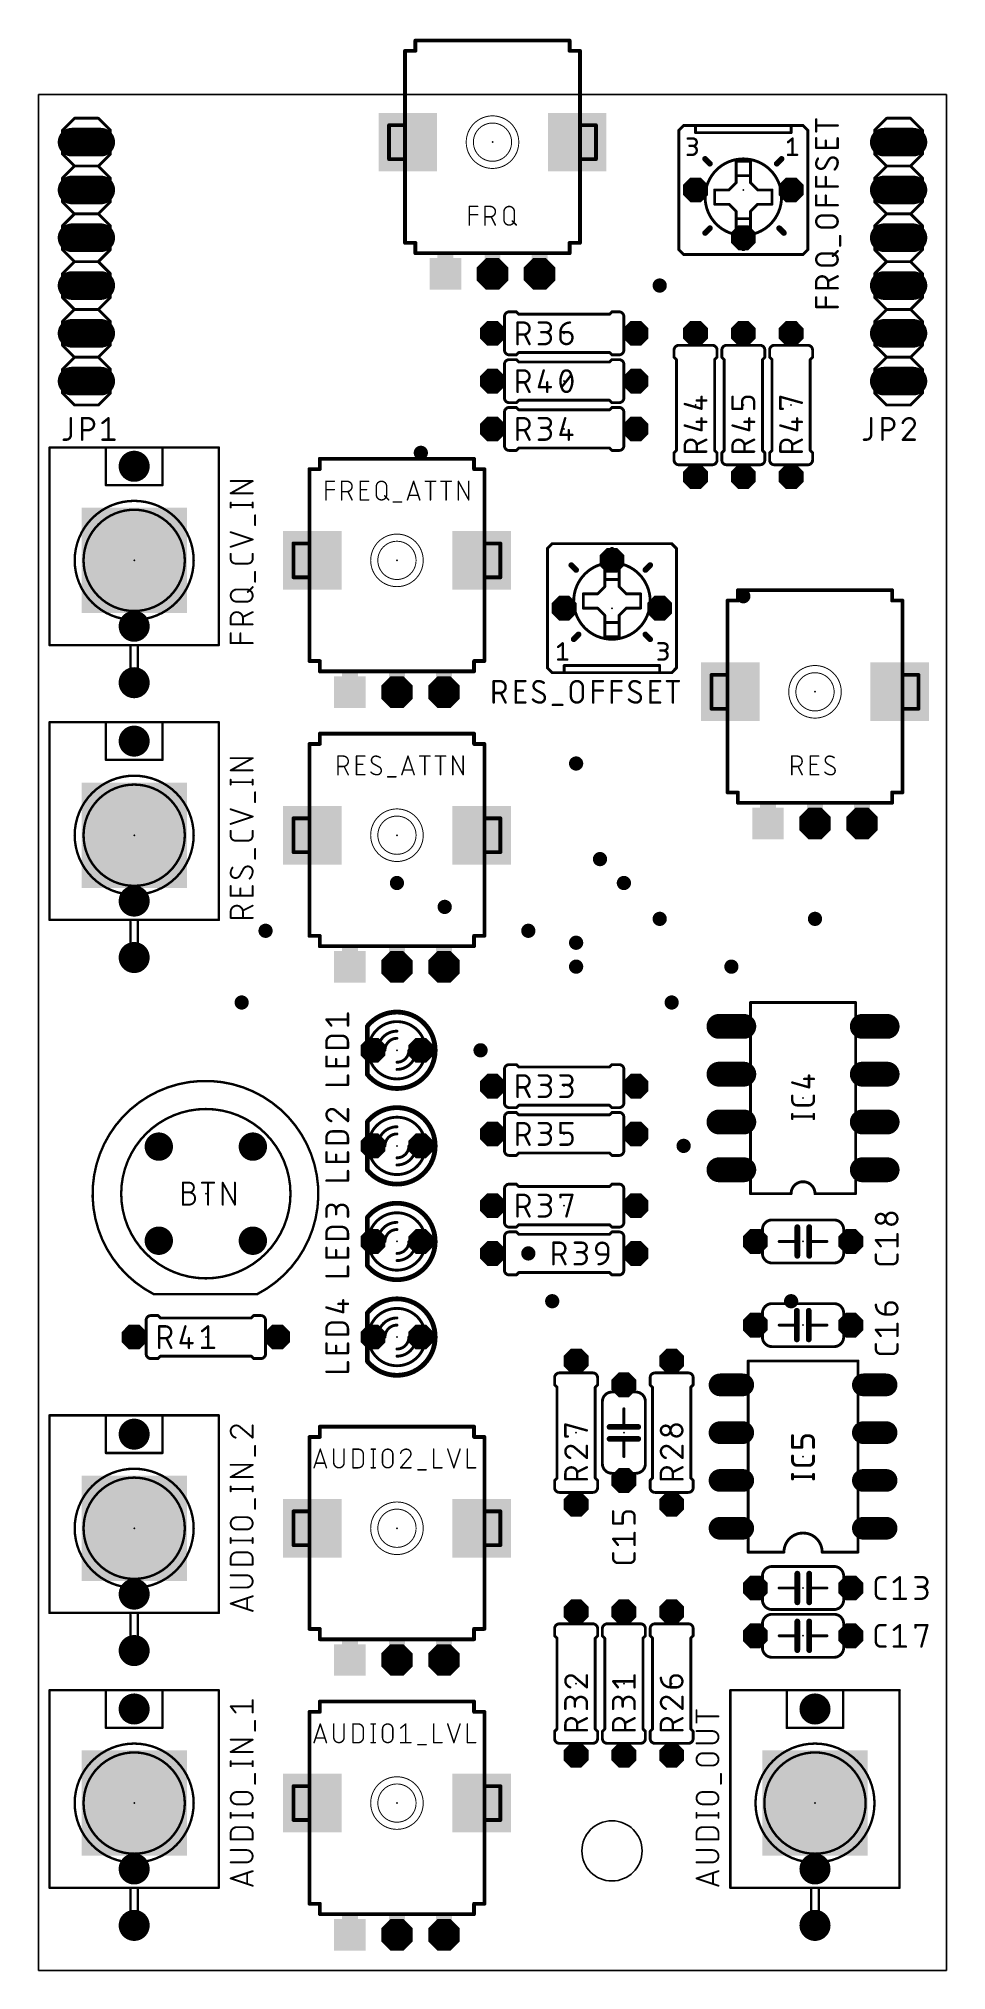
# Model space of a CAD drawing. Extents: x 0 to 48, y 0 to 103.
import ezdxf

# ---------------------------------------------------------------- set-up
doc = ezdxf.new("R2010")
doc.units = 0
for name, color, linetype in [('17', 110, 'CONTINUOUS'), ('18', 110, 'CONTINUOUS'), ('19', 53, 'CONTINUOUS'), ('20', 31, 'CONTINUOUS'), ('21', 253, 'CONTINUOUS'), ('23', 53, 'CONTINUOUS'), ('25', 253, 'CONTINUOUS'), ('41', 12, 'CONTINUOUS'), ('51', 253, 'CONTINUOUS')]:
    doc.layers.add(name, color=color, linetype=linetype)

# ---------------------------------------------------------------- blocks, each defined once
blk = doc.blocks.new('RECT')
blk.add_solid([(-0.5, -0.5), (0.5, -0.5), (-0.5, 0.5), (0.5, 0.5)])
blk = doc.blocks.new('SQUAREP')
blk.add_solid([(-0.5, -0.5), (0.5, -0.5), (-0.5, 0.5), (0.5, 0.5)])
blk = doc.blocks.new('OCTAGONP')
at = {"const_width": 0.5}
blk.add_lwpolyline([(-0.25, -0.1036), (-0.25, 0.1036), (-0.1036, 0.25), (0.1036, 0.25), (0.25, 0.1036), (0.25, -0.1036), (0.1036, -0.25), (-0.1036, -0.25), (-0.25, -0.1036), (-0.25, 0.1036)], dxfattribs=at)
blk = doc.blocks.new('ROUNDP')
at = {"const_width": 0.5}
blk.add_lwpolyline([(0, -0.25, 1), (0, 0.25, 1), (0, -0.25)], format="xyb", dxfattribs=at)
blk = doc.blocks.new('LONGP100')
at = {"const_width": 1}
blk.add_lwpolyline([(-0.5, 0), (0.5, 0)], dxfattribs=at)
at = {"const_width": 0.5}
for points in [[(-0.5, 0.25, 1), (-0.5, -0.25)], [(0.5, -0.25, 1), (0.5, 0.25)]]:
    blk.add_lwpolyline(points, format="xyb", dxfattribs=at)
blk = doc.blocks.new('ROUNDV')
at = {"const_width": 0.5}
blk.add_lwpolyline([(0, -0.25, 1), (0, 0.25, 1), (0, -0.25)], format="xyb", dxfattribs=at)

msp = doc.modelspace()

# ---------------------------------------------------------------- linework, layer by layer
at = {"layer": '19'}
msp.add_line((19.05, 53.325), (19.05, 53.34), dxfattribs=at)
at = {"layer": '20'}
for p, q in [((48.26, 99.695), (0, 99.685)), ((0, 99.685), (0, 0)), ((48.26, 0), (48.26, 99.695)), ((0, 0), (48.26, 0))]:
    msp.add_line(p, q, dxfattribs=at)
msp.add_circle((30.48, 6.35), 1.6, dxfattribs=at)
at = {"layer": '21'}
for points, const_width in [([(20.03, 102.555), (28.23, 102.555)], 0.2032), ([(20.03, 102.555), (20.03, 102.005)], 0.2032), ([(28.23, 102.005), (28.23, 102.555)], 0.2032), ([(20.03, 102.005), (19.48, 102.005)], 0.2032), ([(19.48, 99.805), (19.48, 102.005)], 0.2032), ([(28.78, 102.005), (28.23, 102.005)], 0.2032), ([(28.78, 102.005), (28.78, 99.805)], 0.2032), ([(1.905, 98.425), (1.27, 97.79)], 0.1524), ([(1.27, 96.52), (1.27, 97.79)], 0.1524), ([(3.175, 98.425), (1.905, 98.425)], 0.1524), ([(3.81, 97.79), (3.175, 98.425)], 0.1524), ([(3.81, 97.79), (3.81, 96.52)], 0.1524), ([(34.29, 98.044), (34.036, 97.79)], 0.1524), ([(34.036, 97.79), (34.036, 96.139)], 0.1524), ([(34.925, 98.044), (34.29, 98.044)], 0.1524), ([(34.925, 98.044), (34.925, 97.663)], 0.1524), ([(36.83, 98.044), (34.925, 98.044)], 0.1524), ([(36.449, 97.663), (34.925, 97.663)], 0.1524), ([(40.005, 98.044), (38.1, 98.044)], 0.1524), ([(40.005, 97.663), (38.481, 97.663)], 0.1524), ([(40.64, 98.044), (40.005, 98.044)], 0.1524), ([(40.005, 97.663), (40.005, 98.044)], 0.1524), ([(40.64, 98.044), (40.894, 97.79)], 0.1524), ([(40.894, 96.139), (40.894, 97.79)], 0.1524), ([(45.085, 98.425), (44.45, 97.79)], 0.1524), ([(44.45, 96.52), (44.45, 97.79)], 0.1524), ([(46.355, 98.425), (45.085, 98.425)], 0.1524), ([(46.99, 97.79), (46.355, 98.425)], 0.1524), ([(46.99, 97.79), (46.99, 96.52)], 0.1524), ([(1.905, 95.885), (1.27, 96.52)], 0.1524), ([(3.81, 96.52), (3.175, 95.885)], 0.1524), ([(34.5087, 97.3455), (34.7966, 97.3455)], 0.127), ([(34.5087, 96.4819), (34.7486, 96.4819)], 0.127), ([(34.7966, 96.9617), (34.6047, 96.9617)], 0.127), ([(39.8427, 97.1536), (40.0826, 97.3455)], 0.127), ([(39.8427, 96.4819), (40.3225, 96.4819)], 0.127), ([(40.0826, 97.3455), (40.0826, 96.4819)], 0.127), ([(45.085, 95.885), (44.45, 96.52)], 0.1524), ([(46.99, 96.52), (46.355, 95.885)], 0.1524), ([(1.27, 95.25), (1.905, 95.885)], 0.1524), ([(3.175, 95.885), (1.905, 95.885)], 0.1524), ([(3.175, 95.885), (3.81, 95.25)], 0.1524), ([(37.846, 96.139), (37.084, 96.139)], 0.1524), ([(37.084, 96.139), (37.084, 95.377)], 0.1524), ([(37.846, 95.377), (37.846, 96.139)], 0.1524), ([(44.45, 95.25), (45.085, 95.885)], 0.1524), ([(46.355, 95.885), (45.085, 95.885)], 0.1524), ([(46.355, 95.885), (46.99, 95.25)], 0.1524), ([(1.27, 93.98), (1.27, 95.25)], 0.1524), ([(3.81, 95.25), (3.81, 93.98)], 0.1524), ([(19.48, 91.805), (19.48, 95.005)], 0.2032), ([(28.78, 95.005), (28.78, 91.805)], 0.2032), ([(34.036, 94.869), (34.036, 91.44)], 0.1524), ([(36.703, 94.615), (35.941, 94.615)], 0.1524), ([(35.941, 94.615), (35.941, 93.853)], 0.1524), ([(37.084, 94.996), (36.703, 94.615)], 0.1524), ([(37.084, 95.377), (37.846, 95.377)], 0.1524), ([(37.084, 95.377), (37.084, 94.996)], 0.1524), ([(37.846, 94.996), (37.846, 95.377)], 0.1524), ([(37.846, 94.996), (38.227, 94.615)], 0.1524), ([(38.989, 94.615), (38.227, 94.615)], 0.1524), ([(38.989, 93.853), (38.989, 94.615)], 0.1524), ([(40.894, 91.44), (40.894, 94.869)], 0.1524), ([(44.45, 93.98), (44.45, 95.25)], 0.1524), ([(46.99, 95.25), (46.99, 93.98)], 0.1524), ([(1.905, 93.345), (1.27, 93.98)], 0.1524), ([(1.27, 92.71), (1.905, 93.345)], 0.1524), ([(3.175, 93.345), (1.905, 93.345)], 0.1524), ([(3.81, 93.98), (3.175, 93.345)], 0.1524), ([(3.175, 93.345), (3.81, 92.71)], 0.1524), ([(35.0774, 94.234), (34.6964, 94.234)], 0.3048), ([(35.941, 93.853), (36.703, 93.853)], 0.1524), ([(36.703, 93.853), (37.084, 93.472)], 0.1524), ([(37.084, 93.472), (37.084, 93.091)], 0.1524), ([(37.846, 93.472), (38.227, 93.853)], 0.1524), ([(37.846, 93.091), (37.846, 93.472)], 0.1524), ([(38.227, 93.853), (38.989, 93.853)], 0.1524), ([(39.8526, 94.234), (40.2336, 94.234)], 0.3048), ([(45.085, 93.345), (44.45, 93.98)], 0.1524), ([(44.45, 92.71), (45.085, 93.345)], 0.1524), ([(46.355, 93.345), (45.085, 93.345)], 0.1524), ([(46.99, 93.98), (46.355, 93.345)], 0.1524), ([(46.355, 93.345), (46.99, 92.71)], 0.1524), ([(1.27, 91.44), (1.27, 92.71)], 0.1524), ([(3.81, 92.71), (3.81, 91.44)], 0.1524), ([(35.687, 92.583), (35.433, 92.329)], 0.3048), ([(37.084, 93.091), (37.846, 93.091)], 0.1524), ([(37.084, 93.091), (37.084, 92.329)], 0.1524), ([(37.084, 92.329), (37.846, 92.329)], 0.1524), ([(37.846, 92.329), (37.846, 93.091)], 0.1524), ([(39.37, 92.583), (39.624, 92.329)], 0.3048), ([(44.45, 91.44), (44.45, 92.71)], 0.1524), ([(46.99, 92.71), (46.99, 91.44)], 0.1524), ([(1.905, 90.805), (1.27, 91.44)], 0.1524), ([(3.81, 91.44), (3.175, 90.805)], 0.1524), ([(19.48, 91.805), (20.03, 91.805)], 0.2032), ([(20.03, 91.805), (20.03, 91.255)], 0.2032), ([(28.23, 91.805), (28.78, 91.805)], 0.2032), ([(28.23, 91.255), (28.23, 91.805)], 0.2032), ([(34.29, 91.186), (34.036, 91.44)], 0.1524), ([(37.465, 91.8972), (37.465, 91.5162)], 0.3048), ([(40.64, 91.186), (40.894, 91.44)], 0.1524), ([(45.085, 90.805), (44.45, 91.44)], 0.1524), ([(46.99, 91.44), (46.355, 90.805)], 0.1524), ([(1.905, 90.805), (1.27, 90.17)], 0.1524), ([(3.175, 90.805), (1.905, 90.805)], 0.1524), ([(3.81, 90.17), (3.175, 90.805)], 0.1524), ([(28.23, 91.255), (20.03, 91.255)], 0.2032), ([(34.29, 91.186), (40.64, 91.186)], 0.1524), ([(45.085, 90.805), (44.45, 90.17)], 0.1524), ([(46.355, 90.805), (45.085, 90.805)], 0.1524), ([(46.99, 90.17), (46.355, 90.805)], 0.1524), ([(1.27, 88.9), (1.27, 90.17)], 0.1524), ([(3.81, 90.17), (3.81, 88.9)], 0.1524), ([(44.45, 88.9), (44.45, 90.17)], 0.1524), ([(46.99, 90.17), (46.99, 88.9)], 0.1524), ([(1.905, 88.265), (1.27, 88.9)], 0.1524), ([(1.27, 87.63), (1.905, 88.265)], 0.1524), ([(3.175, 88.265), (1.905, 88.265)], 0.1524), ([(3.81, 88.9), (3.175, 88.265)], 0.1524), ([(3.175, 88.265), (3.81, 87.63)], 0.1524), ([(45.085, 88.265), (44.45, 88.9)], 0.1524), ([(44.45, 87.63), (45.085, 88.265)], 0.1524), ([(46.355, 88.265), (45.085, 88.265)], 0.1524), ([(46.99, 88.9), (46.355, 88.265)], 0.1524), ([(46.355, 88.265), (46.99, 87.63)], 0.1524), ([(1.27, 86.36), (1.27, 87.63)], 0.1524), ([(3.81, 87.63), (3.81, 86.36)], 0.1524), ([(25.019, 88.138), (25.4, 88.138)], 0.1524), ([(25.527, 88.011), (25.4, 88.138)], 0.1524), ([(25.527, 88.011), (30.353, 88.011)], 0.1524), ([(30.353, 88.011), (30.48, 88.138)], 0.1524), ([(30.861, 88.138), (30.48, 88.138)], 0.1524), ([(44.45, 86.36), (44.45, 87.63)], 0.1524), ([(46.99, 87.63), (46.99, 86.36)], 0.1524), ([(1.905, 85.725), (1.27, 86.36)], 0.1524), ([(3.81, 86.36), (3.175, 85.725)], 0.1524), ([(45.085, 85.725), (44.45, 86.36)], 0.1524), ([(46.99, 86.36), (46.355, 85.725)], 0.1524), ([(1.905, 85.725), (1.27, 85.09)], 0.1524), ([(3.175, 85.725), (1.905, 85.725)], 0.1524), ([(3.81, 85.09), (3.175, 85.725)], 0.1524), ([(25.019, 85.852), (25.4, 85.852)], 0.1524), ([(25.019, 85.598), (25.4, 85.598)], 0.1524), ([(25.527, 85.979), (25.4, 85.852)], 0.1524), ([(25.527, 85.471), (25.4, 85.598)], 0.1524), ([(25.527, 85.979), (30.353, 85.979)], 0.1524), ([(25.527, 85.471), (30.353, 85.471)], 0.1524), ([(30.353, 85.979), (30.48, 85.852)], 0.1524), ([(30.353, 85.471), (30.48, 85.598)], 0.1524), ([(30.861, 85.852), (30.48, 85.852)], 0.1524), ([(30.861, 85.598), (30.48, 85.598)], 0.1524), ([(33.782, 86.106), (33.782, 85.725)], 0.1524), ([(33.909, 85.598), (33.782, 85.725)], 0.1524), ([(33.909, 85.598), (33.909, 80.772)], 0.1524), ([(35.941, 85.598), (36.068, 85.725)], 0.1524), ([(35.941, 85.598), (35.941, 80.772)], 0.1524), ([(36.068, 86.106), (36.068, 85.725)], 0.1524), ([(36.322, 86.106), (36.322, 85.725)], 0.1524), ([(36.449, 85.598), (36.322, 85.725)], 0.1524), ([(36.449, 85.598), (36.449, 80.772)], 0.1524), ([(38.481, 85.598), (38.608, 85.725)], 0.1524), ([(38.481, 85.598), (38.481, 80.772)], 0.1524), ([(38.608, 86.106), (38.608, 85.725)], 0.1524), ([(38.862, 86.106), (38.862, 85.725)], 0.1524), ([(38.989, 85.598), (38.862, 85.725)], 0.1524), ([(38.989, 85.598), (38.989, 80.772)], 0.1524), ([(41.021, 85.598), (41.148, 85.725)], 0.1524), ([(41.021, 85.598), (41.021, 80.772)], 0.1524), ([(41.148, 86.106), (41.148, 85.725)], 0.1524), ([(45.085, 85.725), (44.45, 85.09)], 0.1524), ([(46.355, 85.725), (45.085, 85.725)], 0.1524), ([(46.99, 85.09), (46.355, 85.725)], 0.1524), ([(1.27, 83.82), (1.27, 85.09)], 0.1524), ([(3.81, 85.09), (3.81, 83.82)], 0.1524), ([(44.45, 83.82), (44.45, 85.09)], 0.1524), ([(46.99, 85.09), (46.99, 83.82)], 0.1524), ([(1.905, 83.185), (1.27, 83.82)], 0.1524), ([(3.175, 83.185), (1.905, 83.185)], 0.1524), ([(3.81, 83.82), (3.175, 83.185)], 0.1524), ([(25.019, 83.312), (25.4, 83.312)], 0.1524), ([(25.527, 83.439), (25.4, 83.312)], 0.1524), ([(25.527, 83.439), (30.353, 83.439)], 0.1524), ([(30.353, 83.439), (30.48, 83.312)], 0.1524), ([(30.861, 83.312), (30.48, 83.312)], 0.1524), ([(45.085, 83.185), (44.45, 83.82)], 0.1524), ([(46.355, 83.185), (45.085, 83.185)], 0.1524), ([(46.99, 83.82), (46.355, 83.185)], 0.1524), ([(25.019, 83.058), (25.4, 83.058)], 0.1524), ([(25.527, 82.931), (25.4, 83.058)], 0.1524), ([(25.527, 82.931), (30.353, 82.931)], 0.1524), ([(30.353, 82.931), (30.48, 83.058)], 0.1524), ([(30.861, 83.058), (30.48, 83.058)], 0.1524), ([(0.58, 80.93), (3.58, 80.93)], 0.127), ([(0.58, 80.93), (0.58, 70.43)], 0.127), ([(3.58, 80.93), (6.58, 80.93)], 0.127), ([(3.58, 80.93), (3.58, 78.93)], 0.127), ([(6.58, 80.93), (9.58, 80.93)], 0.127), ([(6.58, 78.93), (6.58, 80.93)], 0.127), ([(9.58, 70.43), (9.58, 80.93)], 0.127), ([(14.95, 80.33), (23.15, 80.33)], 0.2032), ([(14.95, 80.33), (14.95, 79.78)], 0.2032), ([(23.15, 79.78), (23.15, 80.33)], 0.2032), ([(25.019, 80.772), (25.4, 80.772)], 0.1524), ([(25.527, 80.899), (25.4, 80.772)], 0.1524), ([(25.527, 80.899), (30.353, 80.899)], 0.1524), ([(30.353, 80.899), (30.48, 80.772)], 0.1524), ([(30.861, 80.772), (30.48, 80.772)], 0.1524), ([(33.909, 80.772), (33.782, 80.645)], 0.1524), ([(33.782, 80.264), (33.782, 80.645)], 0.1524), ([(35.941, 80.772), (36.068, 80.645)], 0.1524), ([(36.068, 80.264), (36.068, 80.645)], 0.1524), ([(36.449, 80.772), (36.322, 80.645)], 0.1524), ([(36.322, 80.264), (36.322, 80.645)], 0.1524), ([(38.481, 80.772), (38.608, 80.645)], 0.1524), ([(38.608, 80.264), (38.608, 80.645)], 0.1524), ([(38.989, 80.772), (38.862, 80.645)], 0.1524), ([(38.862, 80.264), (38.862, 80.645)], 0.1524), ([(41.021, 80.772), (41.148, 80.645)], 0.1524), ([(41.148, 80.264), (41.148, 80.645)], 0.1524), ([(14.95, 79.78), (14.4, 79.78)], 0.2032), ([(14.4, 77.58), (14.4, 79.78)], 0.2032), ([(23.7, 79.78), (23.15, 79.78)], 0.2032), ([(23.7, 79.78), (23.7, 77.58)], 0.2032), ([(3.58, 78.93), (6.58, 78.93)], 0.127), ([(27.305, 75.819), (27.051, 75.565)], 0.1524), ([(27.051, 75.565), (27.051, 72.136)], 0.1524), ([(33.655, 75.819), (27.305, 75.819)], 0.1524), ([(30.48, 75.1078), (30.48, 75.4888)], 0.3048), ([(33.655, 75.819), (33.909, 75.565)], 0.1524), ([(33.909, 72.136), (33.909, 75.565)], 0.1524), ([(28.575, 74.422), (28.321, 74.676)], 0.3048), ([(30.861, 74.676), (30.099, 74.676)], 0.1524), ([(30.099, 74.676), (30.099, 73.914)], 0.1524), ([(30.861, 73.914), (30.099, 73.914)], 0.1524), ([(30.099, 73.914), (30.099, 73.533)], 0.1524), ([(30.861, 73.914), (30.861, 74.676)], 0.1524), ([(30.861, 73.533), (30.861, 73.914)], 0.1524), ([(32.258, 74.422), (32.512, 74.676)], 0.3048), ([(28.0924, 72.771), (27.7114, 72.771)], 0.3048), ([(29.718, 73.152), (28.956, 73.152)], 0.1524), ([(28.956, 73.152), (28.956, 72.39)], 0.1524), ([(30.099, 73.533), (29.718, 73.152)], 0.1524), ([(31.242, 73.152), (30.861, 73.533)], 0.1524), ([(32.004, 73.152), (31.242, 73.152)], 0.1524), ([(32.004, 72.39), (32.004, 73.152)], 0.1524), ([(32.8676, 72.771), (33.2486, 72.771)], 0.3048), ([(37.175, 72.795), (36.625, 72.795)], 0.2032), ([(36.625, 70.595), (36.625, 72.795)], 0.2032), ([(37.175, 73.345), (45.375, 73.345)], 0.2032), ([(37.175, 73.345), (37.175, 72.795)], 0.2032), ([(45.375, 72.795), (45.375, 73.345)], 0.2032), ([(45.925, 72.795), (45.375, 72.795)], 0.2032), ([(45.925, 72.795), (45.925, 70.595)], 0.2032), ([(14.4, 69.58), (14.4, 72.78)], 0.2032), ([(23.7, 72.78), (23.7, 69.58)], 0.2032), ([(28.956, 72.39), (29.718, 72.39)], 0.1524), ([(30.099, 72.009), (29.718, 72.39)], 0.1524), ([(30.099, 72.009), (30.099, 71.628)], 0.1524), ([(30.861, 72.009), (31.242, 72.39)], 0.1524), ([(30.861, 71.628), (30.861, 72.009)], 0.1524), ([(31.242, 72.39), (32.004, 72.39)], 0.1524), ([(27.051, 70.866), (27.051, 69.215)], 0.1524), ([(30.861, 71.628), (30.099, 71.628)], 0.1524), ([(30.099, 71.628), (30.099, 70.866)], 0.1524), ([(30.099, 70.866), (30.861, 70.866)], 0.1524), ([(30.861, 70.866), (30.861, 71.628)], 0.1524), ([(33.909, 69.215), (33.909, 70.866)], 0.1524), ([(0.58, 70.43), (5.28, 70.43)], 0.127), ([(4.88, 70.33), (4.88, 68.23)], 0.127), ([(5.28, 70.43), (9.58, 70.43)], 0.127), ([(5.28, 68.23), (5.28, 70.43)], 0.127), ([(27.6225, 70.3312), (27.8624, 70.5231)], 0.127), ([(27.8624, 70.5231), (27.8624, 69.6595)], 0.127), ([(32.9565, 70.5231), (33.2444, 70.5231)], 0.127), ([(33.2444, 70.1393), (33.0525, 70.1393)], 0.127), ([(14.4, 69.58), (14.95, 69.58)], 0.2032), ([(14.95, 69.58), (14.95, 69.03)], 0.2032), ([(23.15, 69.03), (14.95, 69.03)], 0.2032), ([(23.15, 69.58), (23.7, 69.58)], 0.2032), ([(23.15, 69.03), (23.15, 69.58)], 0.2032), ([(27.305, 68.961), (27.051, 69.215)], 0.1524), ([(27.305, 68.961), (27.94, 68.961)], 0.1524), ([(27.6225, 69.6595), (28.1023, 69.6595)], 0.127), ([(27.94, 69.342), (27.94, 68.961)], 0.1524), ([(27.94, 69.342), (29.464, 69.342)], 0.1524), ([(27.94, 68.961), (29.845, 68.961)], 0.1524), ([(31.115, 68.961), (33.02, 68.961)], 0.1524), ([(31.496, 69.342), (33.02, 69.342)], 0.1524), ([(32.9565, 69.6595), (33.1964, 69.6595)], 0.127), ([(33.02, 68.961), (33.02, 69.342)], 0.1524), ([(33.02, 68.961), (33.655, 68.961)], 0.1524), ([(33.655, 68.961), (33.909, 69.215)], 0.1524), ([(4.88, 68.23), (5.28, 68.23)], 0.127), ([(0.58, 66.325), (3.58, 66.325)], 0.127), ([(0.58, 66.325), (0.58, 55.825)], 0.127), ([(3.58, 66.325), (6.58, 66.325)], 0.127), ([(3.58, 66.325), (3.58, 64.325)], 0.127), ([(6.58, 66.325), (9.58, 66.325)], 0.127), ([(6.58, 64.325), (6.58, 66.325)], 0.127), ([(9.58, 55.825), (9.58, 66.325)], 0.127), ([(14.95, 65.725), (23.15, 65.725)], 0.2032), ([(14.95, 65.725), (14.95, 65.175)], 0.2032), ([(23.15, 65.175), (23.15, 65.725)], 0.2032), ([(36.625, 62.595), (36.625, 65.795)], 0.2032), ([(45.925, 65.795), (45.925, 62.595)], 0.2032), ([(14.95, 65.175), (14.4, 65.175)], 0.2032), ([(14.4, 62.975), (14.4, 65.175)], 0.2032), ([(23.7, 65.175), (23.15, 65.175)], 0.2032), ([(23.7, 65.175), (23.7, 62.975)], 0.2032), ([(3.58, 64.325), (6.58, 64.325)], 0.127), ([(36.625, 62.595), (37.175, 62.595)], 0.2032), ([(37.175, 62.595), (37.175, 62.045)], 0.2032), ([(45.375, 62.595), (45.925, 62.595)], 0.2032), ([(45.375, 62.045), (45.375, 62.595)], 0.2032), ([(45.375, 62.045), (37.175, 62.045)], 0.2032), ([(14.4, 54.975), (14.4, 58.175)], 0.2032), ([(23.7, 58.175), (23.7, 54.975)], 0.2032), ([(0.58, 55.825), (5.28, 55.825)], 0.127), ([(4.88, 55.725), (4.88, 53.625)], 0.127), ([(5.28, 55.825), (9.58, 55.825)], 0.127), ([(5.28, 53.625), (5.28, 55.825)], 0.127), ([(14.4, 54.975), (14.95, 54.975)], 0.2032), ([(14.95, 54.975), (14.95, 54.425)], 0.2032), ([(23.15, 54.425), (14.95, 54.425)], 0.2032), ([(23.15, 54.975), (23.7, 54.975)], 0.2032), ([(23.15, 54.425), (23.15, 54.975)], 0.2032), ([(4.88, 53.625), (5.28, 53.625)], 0.127), ([(43.434, 51.435), (37.846, 51.435)], 0.1524), ([(37.846, 51.435), (37.846, 41.275)], 0.1524), ([(43.434, 41.275), (43.434, 51.435)], 0.1524), ([(25.019, 48.133), (25.4, 48.133)], 0.1524), ([(25.527, 48.006), (25.4, 48.133)], 0.1524), ([(30.353, 48.006), (25.527, 48.006)], 0.1524), ([(30.353, 48.006), (30.48, 48.133)], 0.1524), ([(30.861, 48.133), (30.48, 48.133)], 0.1524), ([(25.019, 45.847), (25.4, 45.847)], 0.1524), ([(25.019, 45.593), (25.4, 45.593)], 0.1524), ([(25.527, 45.974), (25.4, 45.847)], 0.1524), ([(25.527, 45.466), (25.4, 45.593)], 0.1524), ([(30.353, 45.974), (25.527, 45.974)], 0.1524), ([(30.353, 45.466), (25.527, 45.466)], 0.1524), ([(30.353, 45.974), (30.48, 45.847)], 0.1524), ([(30.353, 45.466), (30.48, 45.593)], 0.1524), ([(30.861, 45.847), (30.48, 45.847)], 0.1524), ([(30.861, 45.593), (30.48, 45.593)], 0.1524), ([(25.019, 43.307), (25.4, 43.307)], 0.1524), ([(25.527, 43.434), (25.4, 43.307)], 0.1524), ([(30.353, 43.434), (25.527, 43.434)], 0.1524), ([(30.353, 43.434), (30.48, 43.307)], 0.1524), ([(30.861, 43.307), (30.48, 43.307)], 0.1524), ([(25.019, 41.783), (25.4, 41.783)], 0.1524), ([(25.527, 41.656), (25.4, 41.783)], 0.1524), ([(30.353, 41.656), (25.527, 41.656)], 0.1524), ([(30.353, 41.656), (30.48, 41.783)], 0.1524), ([(30.861, 41.783), (30.48, 41.783)], 0.1524), ([(37.846, 41.275), (40.005, 41.275)], 0.1524), ([(41.275, 41.275), (43.434, 41.275)], 0.1524), ([(25.019, 39.497), (25.4, 39.497)], 0.1524), ([(25.019, 39.243), (25.4, 39.243)], 0.1524), ([(25.527, 39.624), (25.4, 39.497)], 0.1524), ([(25.527, 39.116), (25.4, 39.243)], 0.1524), ([(30.353, 39.624), (25.527, 39.624)], 0.1524), ([(30.353, 39.116), (25.527, 39.116)], 0.1524), ([(30.353, 39.624), (30.48, 39.497)], 0.1524), ([(30.353, 39.116), (30.48, 39.243)], 0.1524), ([(30.861, 39.497), (30.48, 39.497)], 0.1524), ([(30.861, 39.243), (30.48, 39.243)], 0.1524), ([(42.291, 39.878), (38.989, 39.878)], 0.1524), ([(40.3352, 39.497), (40.3352, 38.735)], 0.3048), ([(40.9702, 39.497), (40.9702, 38.735)], 0.3048), ([(39.37, 38.735), (40.3352, 38.735)], 0.1524), ([(40.3352, 38.735), (40.3352, 37.973)], 0.3048), ([(40.9702, 38.735), (40.9702, 37.973)], 0.3048), ([(41.91, 38.735), (40.9702, 38.735)], 0.1524), ([(25.019, 36.957), (25.4, 36.957)], 0.1524), ([(25.527, 37.084), (25.4, 36.957)], 0.1524), ([(30.353, 37.084), (25.527, 37.084)], 0.1524), ([(30.353, 37.084), (30.48, 36.957)], 0.1524), ([(30.861, 36.957), (30.48, 36.957)], 0.1524), ([(42.291, 37.592), (38.989, 37.592)], 0.1524), ([(11.62, 35.935), (6.12, 35.935)], 0.127), ([(38.989, 35.433), (42.291, 35.433)], 0.1524), ([(40.3098, 34.29), (40.3098, 35.052)], 0.3048), ([(40.9448, 34.29), (40.9448, 35.052)], 0.3048), ([(5.969, 34.798), (6.35, 34.798)], 0.1524), ([(6.477, 34.671), (6.35, 34.798)], 0.1524), ([(11.303, 34.671), (6.477, 34.671)], 0.1524), ([(11.303, 34.671), (11.43, 34.798)], 0.1524), ([(11.811, 34.798), (11.43, 34.798)], 0.1524), ([(39.37, 34.29), (40.3098, 34.29)], 0.1524), ([(40.3098, 33.528), (40.3098, 34.29)], 0.3048), ([(40.9448, 33.528), (40.9448, 34.29)], 0.3048), ([(41.91, 34.29), (40.9448, 34.29)], 0.1524), ([(38.989, 33.147), (42.291, 33.147)], 0.1524), ([(5.969, 32.512), (6.35, 32.512)], 0.1524), ([(6.477, 32.639), (6.35, 32.512)], 0.1524), ([(11.303, 32.639), (6.477, 32.639)], 0.1524), ([(11.303, 32.639), (11.43, 32.512)], 0.1524), ([(11.811, 32.512), (11.43, 32.512)], 0.1524), ([(37.719, 32.385), (37.719, 22.225)], 0.1524), ([(37.719, 32.385), (43.561, 32.385)], 0.1524), ([(43.561, 22.225), (43.561, 32.385)], 0.1524), ([(27.432, 31.496), (27.432, 31.115)], 0.1524), ([(27.559, 30.988), (27.432, 31.115)], 0.1524), ([(27.559, 30.988), (27.559, 26.162)], 0.1524), ([(29.591, 30.988), (29.718, 31.115)], 0.1524), ([(29.591, 30.988), (29.591, 26.162)], 0.1524), ([(29.718, 31.496), (29.718, 31.115)], 0.1524), ([(32.512, 31.496), (32.512, 31.115)], 0.1524), ([(32.639, 30.988), (32.512, 31.115)], 0.1524), ([(32.639, 26.162), (32.639, 30.988)], 0.1524), ([(34.671, 30.988), (34.798, 31.115)], 0.1524), ([(34.671, 26.162), (34.671, 30.988)], 0.1524), ([(34.798, 31.496), (34.798, 31.115)], 0.1524), ([(29.972, 26.924), (29.972, 30.226)], 0.1524), ([(31.115, 29.845), (31.115, 28.8798)], 0.1524), ([(32.258, 26.924), (32.258, 30.226)], 0.1524), ([(0.58, 29.495), (3.58, 29.495)], 0.127), ([(0.58, 29.495), (0.58, 18.995)], 0.127), ([(3.58, 29.495), (6.58, 29.495)], 0.127), ([(3.58, 29.495), (3.58, 27.495)], 0.127), ([(6.58, 29.495), (9.58, 29.495)], 0.127), ([(6.58, 27.495), (6.58, 29.495)], 0.127), ([(9.58, 18.995), (9.58, 29.495)], 0.127), ([(14.95, 28.895), (23.15, 28.895)], 0.2032), ([(14.95, 28.895), (14.95, 28.345)], 0.2032), ([(23.15, 28.345), (23.15, 28.895)], 0.2032), ([(31.115, 28.8798), (30.353, 28.8798)], 0.3048), ([(31.877, 28.8798), (31.115, 28.8798)], 0.3048), ([(14.95, 28.345), (14.4, 28.345)], 0.2032), ([(14.4, 26.145), (14.4, 28.345)], 0.2032), ([(23.7, 28.345), (23.15, 28.345)], 0.2032), ([(23.7, 28.345), (23.7, 26.145)], 0.2032), ([(31.115, 28.2448), (30.353, 28.2448)], 0.3048), ([(31.877, 28.2448), (31.115, 28.2448)], 0.3048), ([(31.115, 27.305), (31.115, 28.2448)], 0.1524), ([(3.58, 27.495), (6.58, 27.495)], 0.127), ([(27.559, 26.162), (27.432, 26.035)], 0.1524), ([(27.432, 25.654), (27.432, 26.035)], 0.1524), ([(29.591, 26.162), (29.718, 26.035)], 0.1524), ([(29.718, 25.654), (29.718, 26.035)], 0.1524), ([(32.639, 26.162), (32.512, 26.035)], 0.1524), ([(32.512, 25.654), (32.512, 26.035)], 0.1524), ([(34.671, 26.162), (34.798, 26.035)], 0.1524), ([(34.798, 25.654), (34.798, 26.035)], 0.1524), ([(37.719, 22.225), (39.624, 22.225)], 0.1524), ([(43.561, 22.225), (41.656, 22.225)], 0.1524), ([(14.4, 18.145), (14.4, 21.345)], 0.2032), ([(23.7, 21.345), (23.7, 18.145)], 0.2032), ([(42.291, 21.463), (38.989, 21.463)], 0.1524), ([(40.3352, 21.082), (40.3352, 20.32)], 0.3048), ([(40.9702, 21.082), (40.9702, 20.32)], 0.3048), ([(39.37, 20.32), (40.3352, 20.32)], 0.1524), ([(40.3352, 20.32), (40.3352, 19.558)], 0.3048), ([(40.9702, 20.32), (40.9702, 19.558)], 0.3048), ([(41.91, 20.32), (40.9702, 20.32)], 0.1524), ([(0.58, 18.995), (5.28, 18.995)], 0.127), ([(4.88, 18.895), (4.88, 16.795)], 0.127), ([(5.28, 18.995), (9.58, 18.995)], 0.127), ([(5.28, 16.795), (5.28, 18.995)], 0.127), ([(42.291, 19.177), (38.989, 19.177)], 0.1524), ([(42.291, 18.923), (38.989, 18.923)], 0.1524), ([(40.3352, 18.542), (40.3352, 17.78)], 0.3048), ([(40.9702, 18.542), (40.9702, 17.78)], 0.3048), ([(14.4, 18.145), (14.95, 18.145)], 0.2032), ([(14.95, 18.145), (14.95, 17.595)], 0.2032), ([(23.15, 17.595), (14.95, 17.595)], 0.2032), ([(23.15, 18.145), (23.7, 18.145)], 0.2032), ([(23.15, 17.595), (23.15, 18.145)], 0.2032), ([(27.432, 18.161), (27.432, 17.78)], 0.1524), ([(27.559, 17.653), (27.432, 17.78)], 0.1524), ([(27.559, 12.827), (27.559, 17.653)], 0.1524), ([(29.591, 17.653), (29.718, 17.78)], 0.1524), ([(29.591, 12.827), (29.591, 17.653)], 0.1524), ([(29.718, 18.161), (29.718, 17.78)], 0.1524), ([(29.972, 18.161), (29.972, 17.78)], 0.1524), ([(30.099, 17.653), (29.972, 17.78)], 0.1524), ([(30.099, 12.827), (30.099, 17.653)], 0.1524), ([(32.131, 17.653), (32.258, 17.78)], 0.1524), ([(32.131, 12.827), (32.131, 17.653)], 0.1524), ([(32.258, 18.161), (32.258, 17.78)], 0.1524), ([(32.512, 18.161), (32.512, 17.78)], 0.1524), ([(32.639, 17.653), (32.512, 17.78)], 0.1524), ([(32.639, 17.653), (32.639, 12.827)], 0.1524), ([(34.671, 17.653), (34.798, 17.78)], 0.1524), ([(34.671, 17.653), (34.671, 12.827)], 0.1524), ([(34.798, 18.161), (34.798, 17.78)], 0.1524), ([(39.37, 17.78), (40.3352, 17.78)], 0.1524), ([(40.3352, 17.78), (40.3352, 17.018)], 0.3048), ([(40.9702, 17.78), (40.9702, 17.018)], 0.3048), ([(41.91, 17.78), (40.9702, 17.78)], 0.1524), ([(4.88, 16.795), (5.28, 16.795)], 0.127), ([(42.291, 16.637), (38.989, 16.637)], 0.1524), ([(0.58, 14.89), (3.58, 14.89)], 0.127), ([(0.58, 14.89), (0.58, 4.39)], 0.127), ([(3.58, 14.89), (6.58, 14.89)], 0.127), ([(3.58, 14.89), (3.58, 12.89)], 0.127), ([(6.58, 14.89), (9.58, 14.89)], 0.127), ([(6.58, 12.89), (6.58, 14.89)], 0.127), ([(9.58, 4.39), (9.58, 14.89)], 0.127), ([(14.95, 14.29), (23.15, 14.29)], 0.2032), ([(14.95, 14.29), (14.95, 13.74)], 0.2032), ([(23.15, 13.74), (23.15, 14.29)], 0.2032), ([(36.775, 14.89), (39.775, 14.89)], 0.127), ([(36.775, 14.89), (36.775, 4.39)], 0.127), ([(39.775, 14.89), (42.775, 14.89)], 0.127), ([(39.775, 14.89), (39.775, 12.89)], 0.127), ([(42.775, 14.89), (45.775, 14.89)], 0.127), ([(42.775, 12.89), (42.775, 14.89)], 0.127), ([(45.775, 4.39), (45.775, 14.89)], 0.127), ([(14.95, 13.74), (14.4, 13.74)], 0.2032), ([(14.4, 11.54), (14.4, 13.74)], 0.2032), ([(23.7, 13.74), (23.15, 13.74)], 0.2032), ([(23.7, 13.74), (23.7, 11.54)], 0.2032), ([(3.58, 12.89), (6.58, 12.89)], 0.127), ([(27.559, 12.827), (27.432, 12.7)], 0.1524), ([(27.432, 12.319), (27.432, 12.7)], 0.1524), ([(29.591, 12.827), (29.718, 12.7)], 0.1524), ([(29.718, 12.319), (29.718, 12.7)], 0.1524), ([(30.099, 12.827), (29.972, 12.7)], 0.1524), ([(29.972, 12.319), (29.972, 12.7)], 0.1524), ([(32.131, 12.827), (32.258, 12.7)], 0.1524), ([(32.258, 12.319), (32.258, 12.7)], 0.1524), ([(32.639, 12.827), (32.512, 12.7)], 0.1524), ([(32.512, 12.319), (32.512, 12.7)], 0.1524), ([(34.671, 12.827), (34.798, 12.7)], 0.1524), ([(34.798, 12.319), (34.798, 12.7)], 0.1524), ([(39.775, 12.89), (42.775, 12.89)], 0.127), ([(14.4, 3.54), (14.4, 6.74)], 0.2032), ([(23.7, 6.74), (23.7, 3.54)], 0.2032), ([(0.58, 4.39), (5.28, 4.39)], 0.127), ([(4.88, 4.29), (4.88, 2.19)], 0.127), ([(5.28, 4.39), (9.58, 4.39)], 0.127), ([(5.28, 2.19), (5.28, 4.39)], 0.127), ([(36.775, 4.39), (41.475, 4.39)], 0.127), ([(41.075, 4.29), (41.075, 2.19)], 0.127), ([(41.475, 4.39), (45.775, 4.39)], 0.127), ([(41.475, 2.19), (41.475, 4.39)], 0.127), ([(14.4, 3.54), (14.95, 3.54)], 0.2032), ([(14.95, 3.54), (14.95, 2.99)], 0.2032), ([(23.15, 2.99), (14.95, 2.99)], 0.2032), ([(23.15, 3.54), (23.7, 3.54)], 0.2032), ([(23.15, 2.99), (23.15, 3.54)], 0.2032), ([(4.88, 2.19), (5.28, 2.19)], 0.127), ([(41.075, 2.19), (41.475, 2.19)], 0.127)]:
    msp.add_lwpolyline(points, dxfattribs=dict(at, const_width=const_width))
for points, const_width in [([(20.03, 102.6058, 1), (20.03, 102.5042)], 0.1016), ([(28.23, 102.5042, 1), (28.23, 102.6058)], 0.1016), ([(19.48, 102.0558, 1), (19.48, 101.9542)], 0.1016), ([(19.5308, 102.005, 1), (19.4292, 102.005)], 0.1016), ([(20.0808, 102.555, 1), (19.9792, 102.555)], 0.1016), ([(19.9792, 102.005, 1), (20.0808, 102.005)], 0.1016), ([(20.03, 101.9542, 1), (20.03, 102.0558)], 0.1016), ([(28.2808, 102.555, 1), (28.1792, 102.555)], 0.1016), ([(28.23, 102.0558, 1), (28.23, 101.9542)], 0.1016), ([(28.1792, 102.005, 1), (28.2808, 102.005)], 0.1016), ([(28.8308, 102.005, 1), (28.7292, 102.005)], 0.1016), ([(28.78, 101.9542, 1), (28.78, 102.0558)], 0.1016), ([(19.4292, 99.805, 1), (19.5308, 99.805)], 0.1016), ([(28.7292, 99.805, 1), (28.8308, 99.805)], 0.1016), ([(24.13, 95.758, 1), (24.13, 98.552, 1), (24.13, 95.758)], 0.0508), ([(1.3081, 97.79, 1), (1.2319, 97.79)], 0.0762), ([(1.2431, 97.8169, 1), (1.2969, 97.7631)], 0.0762), ([(1.905, 98.4631, 1), (1.905, 98.3869)], 0.0762), ([(1.9319, 98.3981, 1), (1.8781, 98.4519)], 0.0762), ([(3.2019, 98.4519, 1), (3.1481, 98.3981)], 0.0762), ([(3.175, 98.3869, 1), (3.175, 98.4631)], 0.0762), ([(3.8481, 97.79, 1), (3.7719, 97.79)], 0.0762), ([(3.7831, 97.7631, 1), (3.8369, 97.8169)], 0.0762), ([(24.13, 96.139, 1), (24.13, 98.171, 1), (24.13, 96.139)], 0.0508), ([(34.0741, 97.79, 1), (33.9979, 97.79)], 0.0762), ([(34.0091, 97.8169, 1), (34.0629, 97.7631)], 0.0762), ([(34.29, 98.0821, 1), (34.29, 98.0059)], 0.0762), ([(34.3169, 98.0171, 1), (34.2631, 98.0709)], 0.0762), ([(34.9631, 98.044, 1), (34.8869, 98.044)], 0.0762), ([(34.925, 98.0821, 1), (34.925, 98.0059)], 0.0762), ([(34.925, 97.7011, 1), (34.925, 97.6249)], 0.0762), ([(34.8869, 97.663, 1), (34.9631, 97.663)], 0.0762), ([(34.925, 98.0059, 1), (34.925, 98.0821)], 0.0762), ([(36.449, 97.6249, 1), (36.449, 97.7011)], 0.0762), ([(36.83, 98.0059, 1), (36.83, 98.0821)], 0.0762), ([(38.1, 98.0821, 1), (38.1, 98.0059)], 0.0762), ([(38.481, 97.7011, 1), (38.481, 97.6249)], 0.0762), ([(40.005, 98.0821, 1), (40.005, 98.0059)], 0.0762), ([(40.0431, 98.044, 1), (39.9669, 98.044)], 0.0762), ([(39.9669, 97.663, 1), (40.0431, 97.663)], 0.0762), ([(40.005, 98.0059, 1), (40.005, 98.0821)], 0.0762), ([(40.005, 97.6249, 1), (40.005, 97.7011)], 0.0762), ([(40.6669, 98.0709, 1), (40.6131, 98.0171)], 0.0762), ([(40.64, 98.0059, 1), (40.64, 98.0821)], 0.0762), ([(40.9321, 97.79, 1), (40.8559, 97.79)], 0.0762), ([(40.8671, 97.7631, 1), (40.9209, 97.8169)], 0.0762), ([(44.4881, 97.79, 1), (44.4119, 97.79)], 0.0762), ([(44.4231, 97.8169, 1), (44.4769, 97.7631)], 0.0762), ([(45.085, 98.4631, 1), (45.085, 98.3869)], 0.0762), ([(45.1119, 98.3981, 1), (45.0581, 98.4519)], 0.0762), ([(46.3819, 98.4519, 1), (46.3281, 98.3981)], 0.0762), ([(46.355, 98.3869, 1), (46.355, 98.4631)], 0.0762), ([(47.0281, 97.79, 1), (46.9519, 97.79)], 0.0762), ([(46.9631, 97.7631, 1), (47.0169, 97.8169)], 0.0762), ([(1.2319, 96.52, 1), (1.3081, 96.52)], 0.0762), ([(1.2969, 96.5469, 1), (1.2431, 96.4931)], 0.0762), ([(3.7719, 96.52, 1), (3.8481, 96.52)], 0.0762), ([(3.8369, 96.4931, 1), (3.7831, 96.5469)], 0.0762), ([(34.5087, 97.3773, 1), (34.5087, 97.3137)], 0.0635), ([(34.5087, 96.5137, 1), (34.5087, 96.4502)], 0.0635), ([(34.6047, 96.9934, 1), (34.6047, 96.9299)], 0.0635), ([(34.7486, 96.4819, 1), (34.7486, 96.9617)], 0.127), ([(34.7486, 96.9934, 1), (34.7486, 96.9299)], 0.0635), ([(34.7486, 96.5137, 1), (34.7486, 96.4502)], 0.0635), ([(34.7486, 96.4502, 1), (34.7486, 96.5137)], 0.0635), ([(34.7966, 97.3773, 1), (34.7966, 97.3137)], 0.0635), ([(34.7966, 96.9617, 1), (34.7966, 97.3455)], 0.127), ([(34.7966, 96.9934, 1), (34.7966, 96.9299)], 0.0635), ([(34.7966, 97.3137, 1), (34.7966, 97.3773)], 0.0635), ([(34.7966, 96.9299, 1), (34.7966, 96.9934)], 0.0635), ([(39.8229, 97.1784, 1), (39.8626, 97.1288)], 0.0635), ([(39.8427, 96.5137, 1), (39.8427, 96.4502)], 0.0635), ([(40.1144, 97.3455, 1), (40.0509, 97.3455)], 0.0635), ([(40.0509, 96.4819, 1), (40.1144, 96.4819)], 0.0635), ([(40.1024, 97.3207, 1), (40.0628, 97.3703)], 0.0635), ([(40.3225, 96.4502, 1), (40.3225, 96.5137)], 0.0635), ([(44.4119, 96.52, 1), (44.4881, 96.52)], 0.0762), ([(44.4769, 96.5469, 1), (44.4231, 96.4931)], 0.0762), ([(46.9519, 96.52, 1), (47.0281, 96.52)], 0.0762), ([(47.0169, 96.4931, 1), (46.9631, 96.5469)], 0.0762), ([(1.905, 95.9231, 1), (1.905, 95.8469)], 0.0762), ([(1.9319, 95.8581, 1), (1.8781, 95.9119)], 0.0762), ([(1.8781, 95.8581, 1), (1.9319, 95.9119)], 0.0762), ([(3.2019, 95.9119, 1), (3.1481, 95.8581)], 0.0762), ([(3.1481, 95.9119, 1), (3.2019, 95.8581)], 0.0762), ([(3.175, 95.8469, 1), (3.175, 95.9231)], 0.0762), ([(33.9979, 96.139, 1), (34.0741, 96.139)], 0.0762), ([(37.084, 96.1771, 1), (37.084, 96.1009)], 0.0762), ([(37.1221, 96.139, 1), (37.0459, 96.139)], 0.0762), ([(37.8841, 96.139, 1), (37.8079, 96.139)], 0.0762), ([(37.846, 96.1009, 1), (37.846, 96.1771)], 0.0762), ([(40.8559, 96.139, 1), (40.9321, 96.139)], 0.0762), ([(45.085, 95.9231, 1), (45.085, 95.8469)], 0.0762), ([(45.1119, 95.8581, 1), (45.0581, 95.9119)], 0.0762), ([(45.0581, 95.8581, 1), (45.1119, 95.9119)], 0.0762), ([(46.3819, 95.9119, 1), (46.3281, 95.8581)], 0.0762), ([(46.3281, 95.9119, 1), (46.3819, 95.8581)], 0.0762), ([(46.355, 95.8469, 1), (46.355, 95.9231)], 0.0762), ([(1.3081, 95.25, 1), (1.2319, 95.25)], 0.0762), ([(1.2431, 95.2769, 1), (1.2969, 95.2231)], 0.0762), ([(3.8481, 95.25, 1), (3.7719, 95.25)], 0.0762), ([(3.7831, 95.2231, 1), (3.8369, 95.2769)], 0.0762), ([(19.5308, 95.005, 1), (19.4292, 95.005)], 0.1016), ([(28.8308, 95.005, 1), (28.7292, 95.005)], 0.1016), ([(34.0741, 94.869, 1), (33.9979, 94.869)], 0.0762), ([(35.941, 94.6531, 1), (35.941, 94.5769)], 0.0762), ([(35.9791, 94.615, 1), (35.9029, 94.615)], 0.0762), ([(36.6761, 94.6419, 1), (36.7299, 94.5881)], 0.0762), ([(36.703, 94.5769, 1), (36.703, 94.6531)], 0.0762), ([(37.084, 95.4151, 1), (37.084, 95.3389)], 0.0762), ([(37.1221, 95.377, 1), (37.0459, 95.377)], 0.0762), ([(37.0459, 95.377, 1), (37.1221, 95.377)], 0.0762), ([(37.0459, 94.996, 1), (37.1221, 94.996)], 0.0762), ([(37.1109, 94.9691, 1), (37.0571, 95.0229)], 0.0762), ([(37.8841, 95.377, 1), (37.8079, 95.377)], 0.0762), ([(37.8079, 95.377, 1), (37.8841, 95.377)], 0.0762), ([(37.8079, 94.996, 1), (37.8841, 94.996)], 0.0762), ([(37.8729, 95.0229, 1), (37.8191, 94.9691)], 0.0762), ([(37.846, 95.3389, 1), (37.846, 95.4151)], 0.0762), ([(38.227, 94.6531, 1), (38.227, 94.5769)], 0.0762), ([(38.2001, 94.5881, 1), (38.2539, 94.6419)], 0.0762), ([(39.0271, 94.615, 1), (38.9509, 94.615)], 0.0762), ([(38.989, 94.5769, 1), (38.989, 94.6531)], 0.0762), ([(40.9321, 94.869, 1), (40.8559, 94.869)], 0.0762), ([(44.4881, 95.25, 1), (44.4119, 95.25)], 0.0762), ([(44.4231, 95.2769, 1), (44.4769, 95.2231)], 0.0762), ([(47.0281, 95.25, 1), (46.9519, 95.25)], 0.0762), ([(46.9631, 95.2231, 1), (47.0169, 95.2769)], 0.0762), ([(1.2319, 93.98, 1), (1.3081, 93.98)], 0.0762), ([(1.2969, 94.0069, 1), (1.2431, 93.9531)], 0.0762), ([(1.905, 93.3831, 1), (1.905, 93.3069)], 0.0762), ([(1.9319, 93.3181, 1), (1.8781, 93.3719)], 0.0762), ([(3.2019, 93.3719, 1), (3.1481, 93.3181)], 0.0762), ([(3.175, 93.3069, 1), (3.175, 93.3831)], 0.0762), ([(3.7719, 93.98, 1), (3.8481, 93.98)], 0.0762), ([(3.8369, 93.9531, 1), (3.7831, 94.0069)], 0.0762), ([(34.6964, 94.3102, 1), (34.6964, 94.1578)], 0.1524), ([(35.0774, 94.1578, 1), (35.0774, 94.3102)], 0.1524), ([(35.941, 93.8911, 1), (35.941, 93.8149)], 0.0762), ([(35.9029, 93.853, 1), (35.9791, 93.853)], 0.0762), ([(36.7299, 93.8799, 1), (36.6761, 93.8261)], 0.0762), ([(36.703, 93.8149, 1), (36.703, 93.8911)], 0.0762), ([(37.1221, 93.472, 1), (37.0459, 93.472)], 0.0762), ([(37.0571, 93.4451, 1), (37.1109, 93.4989)], 0.0762), ([(37.8841, 93.472, 1), (37.8079, 93.472)], 0.0762), ([(37.8191, 93.4989, 1), (37.8729, 93.4451)], 0.0762), ([(38.227, 93.8911, 1), (38.227, 93.8149)], 0.0762), ([(38.2539, 93.8261, 1), (38.2001, 93.8799)], 0.0762), ([(38.9509, 93.853, 1), (39.0271, 93.853)], 0.0762), ([(38.989, 93.8149, 1), (38.989, 93.8911)], 0.0762), ([(39.8526, 94.3102, 1), (39.8526, 94.1578)], 0.1524), ([(40.2336, 94.1578, 1), (40.2336, 94.3102)], 0.1524), ([(44.4119, 93.98, 1), (44.4881, 93.98)], 0.0762), ([(44.4769, 94.0069, 1), (44.4231, 93.9531)], 0.0762), ([(45.085, 93.3831, 1), (45.085, 93.3069)], 0.0762), ([(45.1119, 93.3181, 1), (45.0581, 93.3719)], 0.0762), ([(46.3819, 93.3719, 1), (46.3281, 93.3181)], 0.0762), ([(46.355, 93.3069, 1), (46.355, 93.3831)], 0.0762), ([(46.9519, 93.98, 1), (47.0281, 93.98)], 0.0762), ([(47.0169, 93.9531, 1), (46.9631, 94.0069)], 0.0762), ([(1.3081, 92.71, 1), (1.2319, 92.71)], 0.0762), ([(1.2431, 92.7369, 1), (1.2969, 92.6831)], 0.0762), ([(1.8781, 93.3181, 1), (1.9319, 93.3719)], 0.0762), ([(3.1481, 93.3719, 1), (3.2019, 93.3181)], 0.0762), ([(3.8481, 92.71, 1), (3.7719, 92.71)], 0.0762), ([(3.7831, 92.6831, 1), (3.8369, 92.7369)], 0.0762), ([(35.3791, 92.3829, 1), (35.4869, 92.2751)], 0.1524), ([(35.7409, 92.5291, 1), (35.6331, 92.6369)], 0.1524), ([(37.084, 93.1291, 1), (37.084, 93.0529)], 0.0762), ([(37.1221, 93.091, 1), (37.0459, 93.091)], 0.0762), ([(37.0459, 93.091, 1), (37.1221, 93.091)], 0.0762), ([(37.084, 92.3671, 1), (37.084, 92.2909)], 0.0762), ([(37.8841, 93.091, 1), (37.8079, 93.091)], 0.0762), ([(37.8079, 93.091, 1), (37.8841, 93.091)], 0.0762), ([(37.846, 93.0529, 1), (37.846, 93.1291)], 0.0762), ([(37.846, 92.2909, 1), (37.846, 92.3671)], 0.0762), ([(39.4239, 92.6369, 1), (39.3161, 92.5291)], 0.1524), ([(39.5701, 92.2751, 1), (39.6779, 92.3829)], 0.1524), ([(44.4881, 92.71, 1), (44.4119, 92.71)], 0.0762), ([(44.4231, 92.7369, 1), (44.4769, 92.6831)], 0.0762), ([(45.0581, 93.3181, 1), (45.1119, 93.3719)], 0.0762), ([(46.3281, 93.3719, 1), (46.3819, 93.3181)], 0.0762), ([(47.0281, 92.71, 1), (46.9519, 92.71)], 0.0762), ([(46.9631, 92.6831, 1), (47.0169, 92.7369)], 0.0762), ([(1.2319, 91.44, 1), (1.3081, 91.44)], 0.0762), ([(1.2969, 91.4669, 1), (1.2431, 91.4131)], 0.0762), ([(3.7719, 91.44, 1), (3.8481, 91.44)], 0.0762), ([(3.8369, 91.4131, 1), (3.7831, 91.4669)], 0.0762), ([(19.48, 91.8558, 1), (19.48, 91.7542)], 0.1016), ([(19.4292, 91.805, 1), (19.5308, 91.805)], 0.1016), ([(20.0808, 91.805, 1), (19.9792, 91.805)], 0.1016), ([(20.03, 91.7542, 1), (20.03, 91.8558)], 0.1016), ([(28.23, 91.8558, 1), (28.23, 91.7542)], 0.1016), ([(28.2808, 91.805, 1), (28.1792, 91.805)], 0.1016), ([(28.7292, 91.805, 1), (28.8308, 91.805)], 0.1016), ([(28.78, 91.7542, 1), (28.78, 91.8558)], 0.1016), ([(33.9979, 91.44, 1), (34.0741, 91.44)], 0.0762), ([(34.0629, 91.4669, 1), (34.0091, 91.4131)], 0.0762), ([(37.0459, 92.329, 1), (37.1221, 92.329)], 0.0762), ([(37.5412, 91.8972, 1), (37.3888, 91.8972)], 0.1524), ([(37.3888, 91.5162, 1), (37.5412, 91.5162)], 0.1524), ([(37.8079, 92.329, 1), (37.8841, 92.329)], 0.0762), ([(40.8559, 91.44, 1), (40.9321, 91.44)], 0.0762), ([(40.9209, 91.4131, 1), (40.8671, 91.4669)], 0.0762), ([(44.4119, 91.44, 1), (44.4881, 91.44)], 0.0762), ([(44.4769, 91.4669, 1), (44.4231, 91.4131)], 0.0762), ([(46.9519, 91.44, 1), (47.0281, 91.44)], 0.0762), ([(47.0169, 91.4131, 1), (46.9631, 91.4669)], 0.0762), ([(1.905, 90.8431, 1), (1.905, 90.7669)], 0.0762), ([(1.9319, 90.7781, 1), (1.8781, 90.8319)], 0.0762), ([(1.8781, 90.7781, 1), (1.9319, 90.8319)], 0.0762), ([(3.2019, 90.8319, 1), (3.1481, 90.7781)], 0.0762), ([(3.1481, 90.8319, 1), (3.2019, 90.7781)], 0.0762), ([(3.175, 90.7669, 1), (3.175, 90.8431)], 0.0762), ([(20.03, 91.3058, 1), (20.03, 91.2042)], 0.1016), ([(19.9792, 91.255, 1), (20.0808, 91.255)], 0.1016), ([(28.1792, 91.255, 1), (28.2808, 91.255)], 0.1016), ([(28.23, 91.2042, 1), (28.23, 91.3058)], 0.1016), ([(34.29, 91.2241, 1), (34.29, 91.1479)], 0.0762), ([(34.2631, 91.1591, 1), (34.3169, 91.2129)], 0.0762), ([(40.6131, 91.2129, 1), (40.6669, 91.1591)], 0.0762), ([(40.64, 91.1479, 1), (40.64, 91.2241)], 0.0762), ([(45.085, 90.8431, 1), (45.085, 90.7669)], 0.0762), ([(45.1119, 90.7781, 1), (45.0581, 90.8319)], 0.0762), ([(45.0581, 90.7781, 1), (45.1119, 90.8319)], 0.0762), ([(46.3819, 90.8319, 1), (46.3281, 90.7781)], 0.0762), ([(46.3281, 90.8319, 1), (46.3819, 90.7781)], 0.0762), ([(46.355, 90.7669, 1), (46.355, 90.8431)], 0.0762), ([(1.3081, 90.17, 1), (1.2319, 90.17)], 0.0762), ([(1.2431, 90.1969, 1), (1.2969, 90.1431)], 0.0762), ([(3.8481, 90.17, 1), (3.7719, 90.17)], 0.0762), ([(3.7831, 90.1431, 1), (3.8369, 90.1969)], 0.0762), ([(44.4881, 90.17, 1), (44.4119, 90.17)], 0.0762), ([(44.4231, 90.1969, 1), (44.4769, 90.1431)], 0.0762), ([(47.0281, 90.17, 1), (46.9519, 90.17)], 0.0762), ([(46.9631, 90.1431, 1), (47.0169, 90.1969)], 0.0762), ([(1.2319, 88.9, 1), (1.3081, 88.9)], 0.0762), ([(1.2969, 88.9269, 1), (1.2431, 88.8731)], 0.0762), ([(1.905, 88.3031, 1), (1.905, 88.2269)], 0.0762), ([(1.9319, 88.2381, 1), (1.8781, 88.2919)], 0.0762), ([(1.8781, 88.2381, 1), (1.9319, 88.2919)], 0.0762), ([(3.2019, 88.2919, 1), (3.1481, 88.2381)], 0.0762), ([(3.1481, 88.2919, 1), (3.2019, 88.2381)], 0.0762), ([(3.175, 88.2269, 1), (3.175, 88.3031)], 0.0762), ([(3.7719, 88.9, 1), (3.8481, 88.9)], 0.0762), ([(3.8369, 88.8731, 1), (3.7831, 88.9269)], 0.0762), ([(44.4119, 88.9, 1), (44.4881, 88.9)], 0.0762), ([(44.4769, 88.9269, 1), (44.4231, 88.8731)], 0.0762), ([(45.085, 88.3031, 1), (45.085, 88.2269)], 0.0762), ([(45.1119, 88.2381, 1), (45.0581, 88.2919)], 0.0762), ([(45.0581, 88.2381, 1), (45.1119, 88.2919)], 0.0762), ([(46.3819, 88.2919, 1), (46.3281, 88.2381)], 0.0762), ([(46.3281, 88.2919, 1), (46.3819, 88.2381)], 0.0762), ([(46.355, 88.2269, 1), (46.355, 88.3031)], 0.0762), ([(46.9519, 88.9, 1), (47.0281, 88.9)], 0.0762), ([(47.0169, 88.8731, 1), (46.9631, 88.9269)], 0.0762), ([(1.3081, 87.63, 1), (1.2319, 87.63)], 0.0762), ([(1.2431, 87.6569, 1), (1.2969, 87.6031)], 0.0762), ([(3.8481, 87.63, 1), (3.7719, 87.63)], 0.0762), ([(3.7831, 87.6031, 1), (3.8369, 87.6569)], 0.0762), ([(25.019, 88.138, 0.4142), (24.765, 87.884)], 0.1524), ([(24.7269, 87.884, 1), (24.8031, 87.884)], 0.0762), ([(25.019, 88.1761, 1), (25.019, 88.0999)], 0.0762), ([(25.019, 88.0999, 1), (25.019, 88.1761)], 0.0762), ([(25.4269, 88.1649, 1), (25.3731, 88.1111)], 0.0762), ([(25.4, 88.0999, 1), (25.4, 88.1761)], 0.0762), ([(25.527, 88.0491, 1), (25.527, 87.9729)], 0.0762), ([(25.5001, 87.9841, 1), (25.5539, 88.0379)], 0.0762), ([(30.3261, 88.0379, 1), (30.3799, 87.9841)], 0.0762), ([(30.353, 87.9729, 1), (30.353, 88.0491)], 0.0762), ([(30.48, 88.1761, 1), (30.48, 88.0999)], 0.0762), ([(30.5069, 88.1111, 1), (30.4531, 88.1649)], 0.0762), ([(31.115, 87.884, 0.4142), (30.861, 88.138)], 0.1524), ([(30.861, 88.1761, 1), (30.861, 88.0999)], 0.0762), ([(30.861, 88.0999, 1), (30.861, 88.1761)], 0.0762), ([(31.0769, 87.884, 1), (31.1531, 87.884)], 0.0762), ([(44.4881, 87.63, 1), (44.4119, 87.63)], 0.0762), ([(44.4231, 87.6569, 1), (44.4769, 87.6031)], 0.0762), ([(47.0281, 87.63, 1), (46.9519, 87.63)], 0.0762), ([(46.9631, 87.6031, 1), (47.0169, 87.6569)], 0.0762), ([(1.2319, 86.36, 1), (1.3081, 86.36)], 0.0762), ([(1.2969, 86.3869, 1), (1.2431, 86.3331)], 0.0762), ([(3.7719, 86.36, 1), (3.8481, 86.36)], 0.0762), ([(3.8369, 86.3331, 1), (3.7831, 86.3869)], 0.0762), ([(34.036, 86.36, 0.4142), (33.782, 86.106)], 0.1524), ([(34.036, 86.3219, 1), (34.036, 86.3981)], 0.0762), ([(36.068, 86.106, 0.4142), (35.814, 86.36)], 0.1524), ([(35.814, 86.3981, 1), (35.814, 86.3219)], 0.0762), ([(36.576, 86.36, 0.4142), (36.322, 86.106)], 0.1524), ([(36.576, 86.3219, 1), (36.576, 86.3981)], 0.0762), ([(38.608, 86.106, 0.4142), (38.354, 86.36)], 0.1524), ([(38.354, 86.3981, 1), (38.354, 86.3219)], 0.0762), ([(39.116, 86.36, 0.4142), (38.862, 86.106)], 0.1524), ([(39.116, 86.3219, 1), (39.116, 86.3981)], 0.0762), ([(41.148, 86.106, 0.4142), (40.894, 86.36)], 0.1524), ([(40.894, 86.3981, 1), (40.894, 86.3219)], 0.0762), ([(44.4119, 86.36, 1), (44.4881, 86.36)], 0.0762), ([(44.4769, 86.3869, 1), (44.4231, 86.3331)], 0.0762), ([(46.9519, 86.36, 1), (47.0281, 86.36)], 0.0762), ([(47.0169, 86.3331, 1), (46.9631, 86.3869)], 0.0762), ([(1.905, 85.7631, 1), (1.905, 85.6869)], 0.0762), ([(1.9319, 85.6981, 1), (1.8781, 85.7519)], 0.0762), ([(1.8781, 85.6981, 1), (1.9319, 85.7519)], 0.0762), ([(3.2019, 85.7519, 1), (3.1481, 85.6981)], 0.0762), ([(3.1481, 85.7519, 1), (3.2019, 85.6981)], 0.0762), ([(3.175, 85.6869, 1), (3.175, 85.7631)], 0.0762), ([(24.765, 86.106, 0.4142), (25.019, 85.852)], 0.1524), ([(24.8031, 86.106, 1), (24.7269, 86.106)], 0.0762), ([(25.019, 85.598, 0.4142), (24.765, 85.344)], 0.1524), ([(24.7269, 85.344, 1), (24.8031, 85.344)], 0.0762), ([(25.019, 85.8901, 1), (25.019, 85.8139)], 0.0762), ([(25.019, 85.6361, 1), (25.019, 85.5599)], 0.0762), ([(25.019, 85.8139, 1), (25.019, 85.8901)], 0.0762), ([(25.019, 85.5599, 1), (25.019, 85.6361)], 0.0762), ([(25.3731, 85.8789, 1), (25.4269, 85.8251)], 0.0762), ([(25.4269, 85.6249, 1), (25.3731, 85.5711)], 0.0762), ([(25.4, 85.8139, 1), (25.4, 85.8901)], 0.0762), ([(25.4, 85.5599, 1), (25.4, 85.6361)], 0.0762), ([(25.527, 86.0171, 1), (25.527, 85.9409)], 0.0762), ([(25.527, 85.5091, 1), (25.527, 85.4329)], 0.0762), ([(25.5539, 85.9521, 1), (25.5001, 86.0059)], 0.0762), ([(25.5001, 85.4441, 1), (25.5539, 85.4979)], 0.0762), ([(30.3799, 86.0059, 1), (30.3261, 85.9521)], 0.0762), ([(30.3261, 85.4979, 1), (30.3799, 85.4441)], 0.0762), ([(30.353, 85.9409, 1), (30.353, 86.0171)], 0.0762), ([(30.353, 85.4329, 1), (30.353, 85.5091)], 0.0762), ([(30.48, 85.8901, 1), (30.48, 85.8139)], 0.0762), ([(30.48, 85.6361, 1), (30.48, 85.5599)], 0.0762), ([(30.4531, 85.8251, 1), (30.5069, 85.8789)], 0.0762), ([(30.5069, 85.5711, 1), (30.4531, 85.6249)], 0.0762), ([(30.861, 85.852, 0.4142), (31.115, 86.106)], 0.1524), ([(30.861, 85.8901, 1), (30.861, 85.8139)], 0.0762), ([(31.115, 85.344, 0.4142), (30.861, 85.598)], 0.1524), ([(30.861, 85.6361, 1), (30.861, 85.5599)], 0.0762), ([(30.861, 85.8139, 1), (30.861, 85.8901)], 0.0762), ([(30.861, 85.5599, 1), (30.861, 85.6361)], 0.0762), ([(31.1531, 86.106, 1), (31.0769, 86.106)], 0.0762), ([(31.0769, 85.344, 1), (31.1531, 85.344)], 0.0762), ([(33.8201, 86.106, 1), (33.7439, 86.106)], 0.0762), ([(33.7439, 86.106, 1), (33.8201, 86.106)], 0.0762), ([(33.7439, 85.725, 1), (33.8201, 85.725)], 0.0762), ([(33.8089, 85.7519, 1), (33.7551, 85.6981)], 0.0762), ([(33.9471, 85.598, 1), (33.8709, 85.598)], 0.0762), ([(33.8821, 85.5711, 1), (33.9359, 85.6249)], 0.0762), ([(35.9791, 85.598, 1), (35.9029, 85.598)], 0.0762), ([(35.9141, 85.6249, 1), (35.9679, 85.5711)], 0.0762), ([(36.1061, 86.106, 1), (36.0299, 86.106)], 0.0762), ([(36.0299, 86.106, 1), (36.1061, 86.106)], 0.0762), ([(36.0299, 85.725, 1), (36.1061, 85.725)], 0.0762), ([(36.0949, 85.6981, 1), (36.0411, 85.7519)], 0.0762), ([(36.3601, 86.106, 1), (36.2839, 86.106)], 0.0762), ([(36.2839, 86.106, 1), (36.3601, 86.106)], 0.0762), ([(36.2839, 85.725, 1), (36.3601, 85.725)], 0.0762), ([(36.3489, 85.7519, 1), (36.2951, 85.6981)], 0.0762), ([(36.4871, 85.598, 1), (36.4109, 85.598)], 0.0762), ([(36.4221, 85.5711, 1), (36.4759, 85.6249)], 0.0762), ([(38.5191, 85.598, 1), (38.4429, 85.598)], 0.0762), ([(38.4541, 85.6249, 1), (38.5079, 85.5711)], 0.0762), ([(38.6461, 86.106, 1), (38.5699, 86.106)], 0.0762), ([(38.5699, 86.106, 1), (38.6461, 86.106)], 0.0762), ([(38.5699, 85.725, 1), (38.6461, 85.725)], 0.0762), ([(38.6349, 85.6981, 1), (38.5811, 85.7519)], 0.0762), ([(38.9001, 86.106, 1), (38.8239, 86.106)], 0.0762), ([(38.8239, 86.106, 1), (38.9001, 86.106)], 0.0762), ([(38.8239, 85.725, 1), (38.9001, 85.725)], 0.0762), ([(38.8889, 85.7519, 1), (38.8351, 85.6981)], 0.0762), ([(39.0271, 85.598, 1), (38.9509, 85.598)], 0.0762), ([(38.9621, 85.5711, 1), (39.0159, 85.6249)], 0.0762), ([(41.0591, 85.598, 1), (40.9829, 85.598)], 0.0762), ([(40.9941, 85.6249, 1), (41.0479, 85.5711)], 0.0762), ([(41.1861, 86.106, 1), (41.1099, 86.106)], 0.0762), ([(41.1099, 86.106, 1), (41.1861, 86.106)], 0.0762), ([(41.1099, 85.725, 1), (41.1861, 85.725)], 0.0762), ([(41.1749, 85.6981, 1), (41.1211, 85.7519)], 0.0762), ([(45.085, 85.7631, 1), (45.085, 85.6869)], 0.0762), ([(45.1119, 85.6981, 1), (45.0581, 85.7519)], 0.0762), ([(45.0581, 85.6981, 1), (45.1119, 85.7519)], 0.0762), ([(46.3819, 85.7519, 1), (46.3281, 85.6981)], 0.0762), ([(46.3281, 85.7519, 1), (46.3819, 85.6981)], 0.0762), ([(46.355, 85.6869, 1), (46.355, 85.7631)], 0.0762), ([(1.3081, 85.09, 1), (1.2319, 85.09)], 0.0762), ([(1.2431, 85.1169, 1), (1.2969, 85.0631)], 0.0762), ([(3.8481, 85.09, 1), (3.7719, 85.09)], 0.0762), ([(3.7831, 85.0631, 1), (3.8369, 85.1169)], 0.0762), ([(44.4881, 85.09, 1), (44.4119, 85.09)], 0.0762), ([(44.4231, 85.1169, 1), (44.4769, 85.0631)], 0.0762), ([(47.0281, 85.09, 1), (46.9519, 85.09)], 0.0762), ([(46.9631, 85.0631, 1), (47.0169, 85.1169)], 0.0762), ([(1.2319, 83.82, 1), (1.3081, 83.82)], 0.0762), ([(1.2969, 83.8469, 1), (1.2431, 83.7931)], 0.0762), ([(1.905, 83.2231, 1), (1.905, 83.1469)], 0.0762), ([(1.8781, 83.1581, 1), (1.9319, 83.2119)], 0.0762), ([(3.1481, 83.2119, 1), (3.2019, 83.1581)], 0.0762), ([(3.175, 83.1469, 1), (3.175, 83.2231)], 0.0762), ([(3.7719, 83.82, 1), (3.8481, 83.82)], 0.0762), ([(3.8369, 83.7931, 1), (3.7831, 83.8469)], 0.0762), ([(24.765, 83.566, 0.4142), (25.019, 83.312)], 0.1524), ([(24.8031, 83.566, 1), (24.7269, 83.566)], 0.0762), ([(25.019, 83.3501, 1), (25.019, 83.2739)], 0.0762), ([(25.019, 83.2739, 1), (25.019, 83.3501)], 0.0762), ([(25.3731, 83.3389, 1), (25.4269, 83.2851)], 0.0762), ([(25.4, 83.2739, 1), (25.4, 83.3501)], 0.0762), ([(25.527, 83.4771, 1), (25.527, 83.4009)], 0.0762), ([(25.5539, 83.4121, 1), (25.5001, 83.4659)], 0.0762), ([(30.3799, 83.4659, 1), (30.3261, 83.4121)], 0.0762), ([(30.353, 83.4009, 1), (30.353, 83.4771)], 0.0762), ([(30.48, 83.3501, 1), (30.48, 83.2739)], 0.0762), ([(30.4531, 83.2851, 1), (30.5069, 83.3389)], 0.0762), ([(30.861, 83.312, 0.4142), (31.115, 83.566)], 0.1524), ([(30.861, 83.3501, 1), (30.861, 83.2739)], 0.0762), ([(30.861, 83.2739, 1), (30.861, 83.3501)], 0.0762), ([(31.1531, 83.566, 1), (31.0769, 83.566)], 0.0762), ([(44.4119, 83.82, 1), (44.4881, 83.82)], 0.0762), ([(44.4769, 83.8469, 1), (44.4231, 83.7931)], 0.0762), ([(45.085, 83.2231, 1), (45.085, 83.1469)], 0.0762), ([(45.0581, 83.1581, 1), (45.1119, 83.2119)], 0.0762), ([(46.3281, 83.2119, 1), (46.3819, 83.1581)], 0.0762), ([(46.355, 83.1469, 1), (46.355, 83.2231)], 0.0762), ([(46.9519, 83.82, 1), (47.0281, 83.82)], 0.0762), ([(47.0169, 83.7931, 1), (46.9631, 83.8469)], 0.0762), ([(25.019, 83.058, 0.4142), (24.765, 82.804)], 0.1524), ([(24.7269, 82.804, 1), (24.8031, 82.804)], 0.0762), ([(25.019, 83.0961, 1), (25.019, 83.0199)], 0.0762), ([(25.019, 83.0199, 1), (25.019, 83.0961)], 0.0762), ([(25.4269, 83.0849, 1), (25.3731, 83.0311)], 0.0762), ([(25.4, 83.0199, 1), (25.4, 83.0961)], 0.0762), ([(25.527, 82.9691, 1), (25.527, 82.8929)], 0.0762), ([(25.5001, 82.9041, 1), (25.5539, 82.9579)], 0.0762), ([(30.3261, 82.9579, 1), (30.3799, 82.9041)], 0.0762), ([(30.353, 82.8929, 1), (30.353, 82.9691)], 0.0762), ([(30.48, 83.0961, 1), (30.48, 83.0199)], 0.0762), ([(30.5069, 83.0311, 1), (30.4531, 83.0849)], 0.0762), ([(31.115, 82.804, 0.4142), (30.861, 83.058)], 0.1524), ([(30.861, 83.0961, 1), (30.861, 83.0199)], 0.0762), ([(30.861, 83.0199, 1), (30.861, 83.0961)], 0.0762), ([(31.0769, 82.804, 1), (31.1531, 82.804)], 0.0762), ([(24.765, 81.026, 0.4142), (25.019, 80.772)], 0.1524), ([(24.8031, 81.026, 1), (24.7269, 81.026)], 0.0762), ([(30.861, 80.772, 0.4142), (31.115, 81.026)], 0.1524), ([(31.1531, 81.026, 1), (31.0769, 81.026)], 0.0762), ([(0.58, 80.9618, 1), (0.58, 80.8983)], 0.0635), ([(0.6118, 80.93, 1), (0.5483, 80.93)], 0.0635), ([(3.6118, 80.93, 1), (3.5482, 80.93)], 0.0635), ([(3.58, 80.9618, 1), (3.58, 80.8983)], 0.0635), ([(3.58, 80.8983, 1), (3.58, 80.9618)], 0.0635), ([(6.58, 80.9618, 1), (6.58, 80.8983)], 0.0635), ([(6.6117, 80.93, 1), (6.5483, 80.93)], 0.0635), ([(6.58, 80.8983, 1), (6.58, 80.9618)], 0.0635), ([(9.6118, 80.93, 1), (9.5482, 80.93)], 0.0635), ([(9.58, 80.8983, 1), (9.58, 80.9618)], 0.0635), ([(14.95, 80.3808, 1), (14.95, 80.2792)], 0.1016), ([(15.0008, 80.33, 1), (14.8992, 80.33)], 0.1016), ([(23.2008, 80.33, 1), (23.0992, 80.33)], 0.1016), ([(23.15, 80.2792, 1), (23.15, 80.3808)], 0.1016), ([(25.019, 80.8101, 1), (25.019, 80.7339)], 0.0762), ([(25.019, 80.7339, 1), (25.019, 80.8101)], 0.0762), ([(25.3731, 80.7989, 1), (25.4269, 80.7451)], 0.0762), ([(25.4, 80.7339, 1), (25.4, 80.8101)], 0.0762), ([(25.527, 80.9371, 1), (25.527, 80.8609)], 0.0762), ([(25.5539, 80.8721, 1), (25.5001, 80.9259)], 0.0762), ([(30.3799, 80.9259, 1), (30.3261, 80.8721)], 0.0762), ([(30.353, 80.8609, 1), (30.353, 80.9371)], 0.0762), ([(30.48, 80.8101, 1), (30.48, 80.7339)], 0.0762), ([(30.4531, 80.7451, 1), (30.5069, 80.7989)], 0.0762), ([(30.861, 80.8101, 1), (30.861, 80.7339)], 0.0762), ([(30.861, 80.7339, 1), (30.861, 80.8101)], 0.0762), ([(33.8201, 80.645, 1), (33.7439, 80.645)], 0.0762), ([(33.782, 80.264, 0.4142), (34.036, 80.01)], 0.1524), ([(33.8201, 80.264, 1), (33.7439, 80.264)], 0.0762), ([(33.7439, 80.264, 1), (33.8201, 80.264)], 0.0762), ([(33.7551, 80.6719, 1), (33.8089, 80.6181)], 0.0762), ([(33.8709, 80.772, 1), (33.9471, 80.772)], 0.0762), ([(33.9359, 80.7451, 1), (33.8821, 80.7989)], 0.0762), ([(34.036, 79.9719, 1), (34.036, 80.0481)], 0.0762), ([(35.814, 80.01, 0.4142), (36.068, 80.264)], 0.1524), ([(35.814, 80.0481, 1), (35.814, 79.9719)], 0.0762), ([(35.9029, 80.772, 1), (35.9791, 80.772)], 0.0762), ([(35.9679, 80.7989, 1), (35.9141, 80.7451)], 0.0762), ([(36.1061, 80.645, 1), (36.0299, 80.645)], 0.0762), ([(36.1061, 80.264, 1), (36.0299, 80.264)], 0.0762), ([(36.0299, 80.264, 1), (36.1061, 80.264)], 0.0762), ([(36.0411, 80.6181, 1), (36.0949, 80.6719)], 0.0762), ([(36.3601, 80.645, 1), (36.2839, 80.645)], 0.0762), ([(36.322, 80.264, 0.4142), (36.576, 80.01)], 0.1524), ([(36.3601, 80.264, 1), (36.2839, 80.264)], 0.0762), ([(36.2839, 80.264, 1), (36.3601, 80.264)], 0.0762), ([(36.2951, 80.6719, 1), (36.3489, 80.6181)], 0.0762), ([(36.4109, 80.772, 1), (36.4871, 80.772)], 0.0762), ([(36.4759, 80.7451, 1), (36.4221, 80.7989)], 0.0762), ([(36.576, 79.9719, 1), (36.576, 80.0481)], 0.0762), ([(38.354, 80.01, 0.4142), (38.608, 80.264)], 0.1524), ([(38.354, 80.0481, 1), (38.354, 79.9719)], 0.0762), ([(38.4429, 80.772, 1), (38.5191, 80.772)], 0.0762), ([(38.5079, 80.7989, 1), (38.4541, 80.7451)], 0.0762), ([(38.6461, 80.645, 1), (38.5699, 80.645)], 0.0762), ([(38.6461, 80.264, 1), (38.5699, 80.264)], 0.0762), ([(38.5699, 80.264, 1), (38.6461, 80.264)], 0.0762), ([(38.5811, 80.6181, 1), (38.6349, 80.6719)], 0.0762), ([(38.9001, 80.645, 1), (38.8239, 80.645)], 0.0762), ([(38.862, 80.264, 0.4142), (39.116, 80.01)], 0.1524), ([(38.9001, 80.264, 1), (38.8239, 80.264)], 0.0762), ([(38.8239, 80.264, 1), (38.9001, 80.264)], 0.0762), ([(38.8351, 80.6719, 1), (38.8889, 80.6181)], 0.0762), ([(38.9509, 80.772, 1), (39.0271, 80.772)], 0.0762), ([(39.0159, 80.7451, 1), (38.9621, 80.7989)], 0.0762), ([(39.116, 79.9719, 1), (39.116, 80.0481)], 0.0762), ([(40.894, 80.01, 0.4142), (41.148, 80.264)], 0.1524), ([(40.894, 80.0481, 1), (40.894, 79.9719)], 0.0762), ([(40.9829, 80.772, 1), (41.0591, 80.772)], 0.0762), ([(41.0479, 80.7989, 1), (40.9941, 80.7451)], 0.0762), ([(41.1861, 80.645, 1), (41.1099, 80.645)], 0.0762), ([(41.1861, 80.264, 1), (41.1099, 80.264)], 0.0762), ([(41.1099, 80.264, 1), (41.1861, 80.264)], 0.0762), ([(41.1211, 80.6181, 1), (41.1749, 80.6719)], 0.0762), ([(14.4, 79.8308, 1), (14.4, 79.7292)], 0.1016), ([(14.4508, 79.78, 1), (14.3492, 79.78)], 0.1016), ([(14.8992, 79.78, 1), (15.0008, 79.78)], 0.1016), ([(14.95, 79.7292, 1), (14.95, 79.8308)], 0.1016), ([(23.15, 79.8308, 1), (23.15, 79.7292)], 0.1016), ([(23.0992, 79.78, 1), (23.2008, 79.78)], 0.1016), ([(23.7508, 79.78, 1), (23.6492, 79.78)], 0.1016), ([(23.7, 79.7292, 1), (23.7, 79.8308)], 0.1016), ([(5.08, 71.7677, 1), (5.08, 78.0923, 1), (5.08, 71.7677)], 0.127), ([(3.5482, 78.93, 1), (3.6118, 78.93)], 0.0635), ([(3.58, 78.9618, 1), (3.58, 78.8983)], 0.0635), ([(6.5483, 78.93, 1), (6.6117, 78.93)], 0.0635), ([(6.58, 78.8983, 1), (6.58, 78.9618)], 0.0635), ([(5.08, 72.2393, 1), (5.08, 77.6207, 1), (5.08, 72.2393)], 0.127), ([(14.3492, 77.58, 1), (14.4508, 77.58)], 0.1016), ([(23.6492, 77.58, 1), (23.7508, 77.58)], 0.1016), ([(19.05, 73.533, 1), (19.05, 76.327, 1), (19.05, 73.533)], 0.0508), ([(19.05, 73.914, 1), (19.05, 75.946, 1), (19.05, 73.914)], 0.0508), ([(27.0891, 75.565, 1), (27.0129, 75.565)], 0.0762), ([(27.0241, 75.5919, 1), (27.0779, 75.5381)], 0.0762), ([(27.305, 75.8571, 1), (27.305, 75.7809)], 0.0762), ([(27.3319, 75.7921, 1), (27.2781, 75.8459)], 0.0762), ([(30.5562, 75.4888, 1), (30.4038, 75.4888)], 0.1524), ([(30.4038, 75.1078, 1), (30.5562, 75.1078)], 0.1524), ([(33.6819, 75.8459, 1), (33.6281, 75.7921)], 0.0762), ([(33.655, 75.7809, 1), (33.655, 75.8571)], 0.0762), ([(33.9471, 75.565, 1), (33.8709, 75.565)], 0.0762), ([(33.8821, 75.5381, 1), (33.9359, 75.5919)], 0.0762), ([(28.3749, 74.7299, 1), (28.2671, 74.6221)], 0.1524), ([(28.5211, 74.3681, 1), (28.6289, 74.4759)], 0.1524), ([(30.099, 74.7141, 1), (30.099, 74.6379)], 0.0762), ([(30.1371, 74.676, 1), (30.0609, 74.676)], 0.0762), ([(30.099, 73.9521, 1), (30.099, 73.8759)], 0.0762), ([(30.1371, 73.914, 1), (30.0609, 73.914)], 0.0762), ([(30.0609, 73.914, 1), (30.1371, 73.914)], 0.0762), ([(30.8991, 74.676, 1), (30.8229, 74.676)], 0.0762), ([(30.8991, 73.914, 1), (30.8229, 73.914)], 0.0762), ([(30.8229, 73.914, 1), (30.8991, 73.914)], 0.0762), ([(30.861, 74.6379, 1), (30.861, 74.7141)], 0.0762), ([(30.861, 73.8759, 1), (30.861, 73.9521)], 0.0762), ([(32.2041, 74.4759, 1), (32.3119, 74.3681)], 0.1524), ([(32.5659, 74.6221, 1), (32.4581, 74.7299)], 0.1524), ([(27.7114, 72.8472, 1), (27.7114, 72.6948)], 0.1524), ([(28.0924, 72.6948, 1), (28.0924, 72.8472)], 0.1524), ([(28.956, 73.1901, 1), (28.956, 73.1139)], 0.0762), ([(28.9941, 73.152, 1), (28.9179, 73.152)], 0.0762), ([(29.6911, 73.1789, 1), (29.7449, 73.1251)], 0.0762), ([(29.718, 73.1139, 1), (29.718, 73.1901)], 0.0762), ([(30.0609, 73.533, 1), (30.1371, 73.533)], 0.0762), ([(30.1259, 73.5061, 1), (30.0721, 73.5599)], 0.0762), ([(30.8229, 73.533, 1), (30.8991, 73.533)], 0.0762), ([(30.8879, 73.5599, 1), (30.8341, 73.5061)], 0.0762), ([(31.242, 73.1901, 1), (31.242, 73.1139)], 0.0762), ([(31.2151, 73.1251, 1), (31.2689, 73.1789)], 0.0762), ([(32.0421, 73.152, 1), (31.9659, 73.152)], 0.0762), ([(32.004, 73.1139, 1), (32.004, 73.1901)], 0.0762), ([(32.8676, 72.8472, 1), (32.8676, 72.6948)], 0.1524), ([(33.2486, 72.6948, 1), (33.2486, 72.8472)], 0.1524), ([(36.625, 72.8458, 1), (36.625, 72.7442)], 0.1016), ([(36.6758, 72.795, 1), (36.5742, 72.795)], 0.1016), ([(37.175, 73.3958, 1), (37.175, 73.2942)], 0.1016), ([(37.2258, 73.345, 1), (37.1242, 73.345)], 0.1016), ([(37.175, 72.7442, 1), (37.175, 72.8458)], 0.1016), ([(45.4258, 73.345, 1), (45.3242, 73.345)], 0.1016), ([(45.375, 72.8458, 1), (45.375, 72.7442)], 0.1016), ([(45.375, 73.2942, 1), (45.375, 73.3958)], 0.1016), ([(45.9758, 72.795, 1), (45.8742, 72.795)], 0.1016), ([(45.925, 72.7442, 1), (45.925, 72.8458)], 0.1016), ([(14.4508, 72.78, 1), (14.3492, 72.78)], 0.1016), ([(23.7508, 72.78, 1), (23.6492, 72.78)], 0.1016), ([(27.0129, 72.136, 1), (27.0891, 72.136)], 0.0762), ([(28.956, 72.4281, 1), (28.956, 72.3519)], 0.0762), ([(28.9179, 72.39, 1), (28.9941, 72.39)], 0.0762), ([(29.7449, 72.4169, 1), (29.6911, 72.3631)], 0.0762), ([(29.718, 72.3519, 1), (29.718, 72.4281)], 0.0762), ([(30.1371, 72.009, 1), (30.0609, 72.009)], 0.0762), ([(30.0721, 71.9821, 1), (30.1259, 72.0359)], 0.0762), ([(30.8991, 72.009, 1), (30.8229, 72.009)], 0.0762), ([(30.8341, 72.0359, 1), (30.8879, 71.9821)], 0.0762), ([(31.242, 72.4281, 1), (31.242, 72.3519)], 0.0762), ([(31.2689, 72.3631, 1), (31.2151, 72.4169)], 0.0762), ([(31.9659, 72.39, 1), (32.0421, 72.39)], 0.0762), ([(32.004, 72.3519, 1), (32.004, 72.4281)], 0.0762), ([(33.8709, 72.136, 1), (33.9471, 72.136)], 0.0762), ([(37.1242, 72.795, 1), (37.2258, 72.795)], 0.1016), ([(45.3242, 72.795, 1), (45.4258, 72.795)], 0.1016), ([(27.0891, 70.866, 1), (27.0129, 70.866)], 0.0762), ([(30.099, 71.6661, 1), (30.099, 71.5899)], 0.0762), ([(30.1371, 71.628, 1), (30.0609, 71.628)], 0.0762), ([(30.0609, 71.628, 1), (30.1371, 71.628)], 0.0762), ([(30.099, 70.9041, 1), (30.099, 70.8279)], 0.0762), ([(30.0609, 70.866, 1), (30.1371, 70.866)], 0.0762), ([(30.8991, 71.628, 1), (30.8229, 71.628)], 0.0762), ([(30.8229, 71.628, 1), (30.8991, 71.628)], 0.0762), ([(30.8229, 70.866, 1), (30.8991, 70.866)], 0.0762), ([(30.861, 71.5899, 1), (30.861, 71.6661)], 0.0762), ([(30.861, 70.8279, 1), (30.861, 70.9041)], 0.0762), ([(33.9471, 70.866, 1), (33.8709, 70.866)], 0.0762), ([(0.58, 70.4618, 1), (0.58, 70.3983)], 0.0635), ([(0.5483, 70.43, 1), (0.6118, 70.43)], 0.0635), ([(4.9117, 70.33, 1), (4.8483, 70.33)], 0.0635), ([(5.28, 70.4618, 1), (5.28, 70.3983)], 0.0635), ([(5.3117, 70.43, 1), (5.2483, 70.43)], 0.0635), ([(5.28, 70.3983, 1), (5.28, 70.4618)], 0.0635), ([(9.5482, 70.43, 1), (9.6118, 70.43)], 0.0635), ([(9.58, 70.3983, 1), (9.58, 70.4618)], 0.0635), ([(27.6027, 70.356, 1), (27.6423, 70.3064)], 0.0635), ([(27.8941, 70.5231, 1), (27.8306, 70.5231)], 0.0635), ([(27.8822, 70.4983, 1), (27.8426, 70.5479)], 0.0635), ([(32.9565, 70.5549, 1), (32.9565, 70.4913)], 0.0635), ([(33.0525, 70.171, 1), (33.0525, 70.1075)], 0.0635), ([(33.1964, 69.6595, 1), (33.1964, 70.1393)], 0.127), ([(33.1964, 70.171, 1), (33.1964, 70.1075)], 0.0635), ([(33.2444, 70.5549, 1), (33.2444, 70.4913)], 0.0635), ([(33.2444, 70.1393, 1), (33.2444, 70.5231)], 0.127), ([(33.2444, 70.171, 1), (33.2444, 70.1075)], 0.0635), ([(33.2444, 70.4913, 1), (33.2444, 70.5549)], 0.0635), ([(33.2444, 70.1075, 1), (33.2444, 70.171)], 0.0635), ([(36.5742, 70.595, 1), (36.6758, 70.595)], 0.1016), ([(45.8742, 70.595, 1), (45.9758, 70.595)], 0.1016), ([(14.4, 69.6308, 1), (14.4, 69.5292)], 0.1016), ([(14.3492, 69.58, 1), (14.4508, 69.58)], 0.1016), ([(15.0008, 69.58, 1), (14.8992, 69.58)], 0.1016), ([(14.95, 69.0808, 1), (14.95, 68.9792)], 0.1016), ([(14.8992, 69.03, 1), (15.0008, 69.03)], 0.1016), ([(14.95, 69.5292, 1), (14.95, 69.6308)], 0.1016), ([(23.15, 69.6308, 1), (23.15, 69.5292)], 0.1016), ([(23.2008, 69.58, 1), (23.0992, 69.58)], 0.1016), ([(23.0992, 69.03, 1), (23.2008, 69.03)], 0.1016), ([(23.15, 68.9792, 1), (23.15, 69.0808)], 0.1016), ([(23.6492, 69.58, 1), (23.7508, 69.58)], 0.1016), ([(23.7, 69.5292, 1), (23.7, 69.6308)], 0.1016), ([(27.0129, 69.215, 1), (27.0891, 69.215)], 0.0762), ([(27.0779, 69.2419, 1), (27.0241, 69.1881)], 0.0762), ([(27.305, 68.9991, 1), (27.305, 68.9229)], 0.0762), ([(27.2781, 68.9341, 1), (27.3319, 68.9879)], 0.0762), ([(27.6225, 69.6913, 1), (27.6225, 69.6278)], 0.0635), ([(27.8306, 69.6595, 1), (27.8941, 69.6595)], 0.0635), ([(27.9781, 69.342, 1), (27.9019, 69.342)], 0.0762), ([(27.94, 69.3801, 1), (27.94, 69.3039)], 0.0762), ([(27.94, 68.9991, 1), (27.94, 68.9229)], 0.0762), ([(27.9019, 68.961, 1), (27.9781, 68.961)], 0.0762), ([(27.94, 68.9229, 1), (27.94, 68.9991)], 0.0762), ([(28.1023, 69.6278, 1), (28.1023, 69.6913)], 0.0635), ([(29.464, 69.3039, 1), (29.464, 69.3801)], 0.0762), ([(29.845, 68.9229, 1), (29.845, 68.9991)], 0.0762), ([(31.115, 68.9991, 1), (31.115, 68.9229)], 0.0762), ([(31.496, 69.3801, 1), (31.496, 69.3039)], 0.0762), ([(32.9565, 69.6913, 1), (32.9565, 69.6278)], 0.0635), ([(33.0581, 69.342, 1), (32.9819, 69.342)], 0.0762), ([(33.02, 68.9991, 1), (33.02, 68.9229)], 0.0762), ([(32.9819, 68.961, 1), (33.0581, 68.961)], 0.0762), ([(33.02, 69.3039, 1), (33.02, 69.3801)], 0.0762), ([(33.02, 68.9229, 1), (33.02, 68.9991)], 0.0762), ([(33.1964, 69.6913, 1), (33.1964, 69.6278)], 0.0635), ([(33.1964, 69.6278, 1), (33.1964, 69.6913)], 0.0635), ([(33.6281, 68.9879, 1), (33.6819, 68.9341)], 0.0762), ([(33.655, 68.9229, 1), (33.655, 68.9991)], 0.0762), ([(33.8709, 69.215, 1), (33.9471, 69.215)], 0.0762), ([(33.9359, 69.1881, 1), (33.8821, 69.2419)], 0.0762), ([(41.275, 66.548, 1), (41.275, 69.342, 1), (41.275, 66.548)], 0.0508), ([(41.275, 66.929, 1), (41.275, 68.961, 1), (41.275, 66.929)], 0.0508), ([(4.88, 68.2618, 1), (4.88, 68.1983)], 0.0635), ([(4.8483, 68.23, 1), (4.9117, 68.23)], 0.0635), ([(5.2483, 68.23, 1), (5.3117, 68.23)], 0.0635), ([(5.28, 68.1983, 1), (5.28, 68.2618)], 0.0635), ([(0.58, 66.3568, 1), (0.58, 66.2933)], 0.0635), ([(0.6118, 66.325, 1), (0.5483, 66.325)], 0.0635), ([(3.6118, 66.325, 1), (3.5482, 66.325)], 0.0635), ([(3.58, 66.3568, 1), (3.58, 66.2933)], 0.0635), ([(3.58, 66.2933, 1), (3.58, 66.3568)], 0.0635), ([(6.58, 66.3568, 1), (6.58, 66.2933)], 0.0635), ([(6.6117, 66.325, 1), (6.5483, 66.325)], 0.0635), ([(6.58, 66.2933, 1), (6.58, 66.3568)], 0.0635), ([(9.6118, 66.325, 1), (9.5482, 66.325)], 0.0635), ([(9.58, 66.2933, 1), (9.58, 66.3568)], 0.0635), ([(14.95, 65.7758, 1), (14.95, 65.6742)], 0.1016), ([(15.0008, 65.725, 1), (14.8992, 65.725)], 0.1016), ([(23.2008, 65.725, 1), (23.0992, 65.725)], 0.1016), ([(23.15, 65.6742, 1), (23.15, 65.7758)], 0.1016), ([(36.6758, 65.795, 1), (36.5742, 65.795)], 0.1016), ([(45.9758, 65.795, 1), (45.8742, 65.795)], 0.1016), ([(14.4, 65.2258, 1), (14.4, 65.1242)], 0.1016), ([(14.4508, 65.175, 1), (14.3492, 65.175)], 0.1016), ([(14.8992, 65.175, 1), (15.0008, 65.175)], 0.1016), ([(14.95, 65.1242, 1), (14.95, 65.2258)], 0.1016), ([(23.15, 65.2258, 1), (23.15, 65.1242)], 0.1016), ([(23.0992, 65.175, 1), (23.2008, 65.175)], 0.1016), ([(23.7508, 65.175, 1), (23.6492, 65.175)], 0.1016), ([(23.7, 65.1242, 1), (23.7, 65.2258)], 0.1016), ([(3.5482, 64.325, 1), (3.6118, 64.325)], 0.0635), ([(3.58, 64.3568, 1), (3.58, 64.2933)], 0.0635), ([(6.5483, 64.325, 1), (6.6117, 64.325)], 0.0635), ([(6.58, 64.2933, 1), (6.58, 64.3568)], 0.0635), ([(5.08, 57.1627, 1), (5.08, 63.4873, 1), (5.08, 57.1627)], 0.127), ([(5.08, 57.6343, 1), (5.08, 63.0157, 1), (5.08, 57.6343)], 0.127), ([(14.3492, 62.975, 1), (14.4508, 62.975)], 0.1016), ([(23.6492, 62.975, 1), (23.7508, 62.975)], 0.1016), ([(36.625, 62.6458, 1), (36.625, 62.5442)], 0.1016), ([(36.5742, 62.595, 1), (36.6758, 62.595)], 0.1016), ([(37.2258, 62.595, 1), (37.1242, 62.595)], 0.1016), ([(37.175, 62.5442, 1), (37.175, 62.6458)], 0.1016), ([(45.375, 62.6458, 1), (45.375, 62.5442)], 0.1016), ([(45.4258, 62.595, 1), (45.3242, 62.595)], 0.1016), ([(45.8742, 62.595, 1), (45.9758, 62.595)], 0.1016), ([(45.925, 62.5442, 1), (45.925, 62.6458)], 0.1016), ([(19.05, 58.928, 1), (19.05, 61.722, 1), (19.05, 58.928)], 0.0508), ([(37.175, 62.0958, 1), (37.175, 61.9942)], 0.1016), ([(37.1242, 62.045, 1), (37.2258, 62.045)], 0.1016), ([(45.3242, 62.045, 1), (45.4258, 62.045)], 0.1016), ([(45.375, 61.9942, 1), (45.375, 62.0958)], 0.1016), ([(19.05, 59.309, 1), (19.05, 61.341, 1), (19.05, 59.309)], 0.0508), ([(14.4508, 58.175, 1), (14.3492, 58.175)], 0.1016), ([(23.7508, 58.175, 1), (23.6492, 58.175)], 0.1016), ([(0.58, 55.8568, 1), (0.58, 55.7933)], 0.0635), ([(0.5483, 55.825, 1), (0.6118, 55.825)], 0.0635), ([(4.9117, 55.725, 1), (4.8483, 55.725)], 0.0635), ([(5.28, 55.8568, 1), (5.28, 55.7933)], 0.0635), ([(5.3117, 55.825, 1), (5.2483, 55.825)], 0.0635), ([(5.28, 55.7933, 1), (5.28, 55.8568)], 0.0635), ([(9.5482, 55.825, 1), (9.6118, 55.825)], 0.0635), ([(9.58, 55.7933, 1), (9.58, 55.8568)], 0.0635), ([(14.4, 55.0258, 1), (14.4, 54.9242)], 0.1016), ([(14.3492, 54.975, 1), (14.4508, 54.975)], 0.1016), ([(15.0008, 54.975, 1), (14.8992, 54.975)], 0.1016), ([(14.95, 54.4758, 1), (14.95, 54.3742)], 0.1016), ([(14.8992, 54.425, 1), (15.0008, 54.425)], 0.1016), ([(14.95, 54.9242, 1), (14.95, 55.0258)], 0.1016), ([(23.15, 55.0258, 1), (23.15, 54.9242)], 0.1016), ([(23.2008, 54.975, 1), (23.0992, 54.975)], 0.1016), ([(23.0992, 54.425, 1), (23.2008, 54.425)], 0.1016), ([(23.15, 54.3742, 1), (23.15, 54.4758)], 0.1016), ([(23.6492, 54.975, 1), (23.7508, 54.975)], 0.1016), ([(23.7, 54.9242, 1), (23.7, 55.0258)], 0.1016), ([(4.88, 53.6568, 1), (4.88, 53.5932)], 0.0635), ([(4.8483, 53.625, 1), (4.9117, 53.625)], 0.0635), ([(5.2483, 53.625, 1), (5.3117, 53.625)], 0.0635), ([(5.28, 53.5932, 1), (5.28, 53.6568)], 0.0635), ([(37.846, 51.4731, 1), (37.846, 51.3969)], 0.0762), ([(37.8841, 51.435, 1), (37.8079, 51.435)], 0.0762), ([(43.4721, 51.435, 1), (43.3959, 51.435)], 0.0762), ([(43.434, 51.3969, 1), (43.434, 51.4731)], 0.0762), ([(19.05, 50.927, 0.2206), (17.4988, 50.2076)], 0.254), ([(17.4503, 50.2486, 1), (17.5473, 50.1666)], 0.127), ([(19.05, 50.419, 0.2315), (17.847, 49.8306)], 0.1524), ([(20.8143, 49.9032, 0.2691), (19.05, 50.927)], 0.254), ([(19.05, 50.9905, 1), (19.05, 50.8635)], 0.127), ([(20.253, 49.8306, 0.2315), (19.05, 50.419)], 0.1524), ([(19.05, 50.4571, 1), (19.05, 50.3809)], 0.0762), ([(19.05, 50.8635, 1), (19.05, 50.9905)], 0.127), ([(19.05, 50.3809, 1), (19.05, 50.4571)], 0.0762), ([(17.8169, 49.854, 1), (17.8771, 49.8072)], 0.0762), ([(20.2229, 49.8072, 1), (20.2831, 49.854)], 0.0762), ([(20.7592, 49.8717, 1), (20.8694, 49.9347)], 0.127), ([(11.62, 35.935, 4.121), (6.12, 35.935)], 0.127), ([(17.489, 47.5941, 0.2226), (19.05, 46.863)], 0.254), ([(17.5378, 47.6348, 1), (17.4402, 47.5534)], 0.127), ([(17.8099, 48.0092, 0.2422), (19.05, 47.371)], 0.1524), ([(17.8409, 48.0313, 1), (17.7789, 47.9871)], 0.0762), ([(19.05, 46.863, 0.277), (20.8429, 47.9388)], 0.254), ([(19.05, 47.371, 0.2361), (20.2692, 47.9806)], 0.1524), ([(19.05, 47.4091, 1), (19.05, 47.3329)], 0.0762), ([(19.05, 47.3329, 1), (19.05, 47.4091)], 0.0762), ([(20.2997, 47.9577, 1), (20.2387, 48.0035)], 0.0762), ([(20.8989, 47.9089, 1), (20.7869, 47.9687)], 0.127), ([(25.019, 48.133, 0.4142), (24.765, 47.879)], 0.1524), ([(24.7269, 47.879, 1), (24.8031, 47.879)], 0.0762), ([(25.019, 48.1711, 1), (25.019, 48.0949)], 0.0762), ([(25.019, 48.0949, 1), (25.019, 48.1711)], 0.0762), ([(25.4269, 48.1599, 1), (25.3731, 48.1061)], 0.0762), ([(25.4, 48.0949, 1), (25.4, 48.1711)], 0.0762), ([(25.527, 48.0441, 1), (25.527, 47.9679)], 0.0762), ([(25.5001, 47.9791, 1), (25.5539, 48.0329)], 0.0762), ([(30.3261, 48.0329, 1), (30.3799, 47.9791)], 0.0762), ([(30.353, 47.9679, 1), (30.353, 48.0441)], 0.0762), ([(30.48, 48.1711, 1), (30.48, 48.0949)], 0.0762), ([(30.5069, 48.1061, 1), (30.4531, 48.1599)], 0.0762), ([(31.115, 47.879, 0.4142), (30.861, 48.133)], 0.1524), ([(30.861, 48.1711, 1), (30.861, 48.0949)], 0.0762), ([(30.861, 48.0949, 1), (30.861, 48.1711)], 0.0762), ([(31.0769, 47.879, 1), (31.1531, 47.879)], 0.0762), ([(19.05, 46.9265, 1), (19.05, 46.7995)], 0.127), ([(19.05, 46.7995, 1), (19.05, 46.9265)], 0.127), ([(8.89, 36.775, 1), (8.89, 45.775, 1), (8.89, 36.775)], 0.127), ([(19.05, 45.847, 0.2206), (17.4988, 45.1276)], 0.254), ([(17.4503, 45.1686, 1), (17.5473, 45.0866)], 0.127), ([(19.05, 45.339, 0.2315), (17.847, 44.7506)], 0.1524), ([(20.8143, 44.8232, 0.2691), (19.05, 45.847)], 0.254), ([(19.05, 45.9105, 1), (19.05, 45.7835)], 0.127), ([(20.253, 44.7506, 0.2315), (19.05, 45.339)], 0.1524), ([(19.05, 45.3771, 1), (19.05, 45.3009)], 0.0762), ([(19.05, 45.7835, 1), (19.05, 45.9105)], 0.127), ([(19.05, 45.3009, 1), (19.05, 45.3771)], 0.0762), ([(24.765, 46.101, 0.4142), (25.019, 45.847)], 0.1524), ([(24.8031, 46.101, 1), (24.7269, 46.101)], 0.0762), ([(25.019, 45.593, 0.4142), (24.765, 45.339)], 0.1524), ([(24.7269, 45.339, 1), (24.8031, 45.339)], 0.0762), ([(25.019, 45.8851, 1), (25.019, 45.8089)], 0.0762), ([(25.019, 45.6311, 1), (25.019, 45.5549)], 0.0762), ([(25.019, 45.8089, 1), (25.019, 45.8851)], 0.0762), ([(25.019, 45.5549, 1), (25.019, 45.6311)], 0.0762), ([(25.3731, 45.8739, 1), (25.4269, 45.8201)], 0.0762), ([(25.4269, 45.6199, 1), (25.3731, 45.5661)], 0.0762), ([(25.4, 45.8089, 1), (25.4, 45.8851)], 0.0762), ([(25.4, 45.5549, 1), (25.4, 45.6311)], 0.0762), ([(25.527, 46.0121, 1), (25.527, 45.9359)], 0.0762), ([(25.527, 45.5041, 1), (25.527, 45.4279)], 0.0762), ([(25.5539, 45.9471, 1), (25.5001, 46.0009)], 0.0762), ([(25.5001, 45.4391, 1), (25.5539, 45.4929)], 0.0762), ([(30.3799, 46.0009, 1), (30.3261, 45.9471)], 0.0762), ([(30.3261, 45.4929, 1), (30.3799, 45.4391)], 0.0762), ([(30.353, 45.9359, 1), (30.353, 46.0121)], 0.0762), ([(30.353, 45.4279, 1), (30.353, 45.5041)], 0.0762), ([(30.48, 45.8851, 1), (30.48, 45.8089)], 0.0762), ([(30.48, 45.6311, 1), (30.48, 45.5549)], 0.0762), ([(30.4531, 45.8201, 1), (30.5069, 45.8739)], 0.0762), ([(30.5069, 45.5661, 1), (30.4531, 45.6199)], 0.0762), ([(30.861, 45.847, 0.4142), (31.115, 46.101)], 0.1524), ([(30.861, 45.8851, 1), (30.861, 45.8089)], 0.0762), ([(31.115, 45.339, 0.4142), (30.861, 45.593)], 0.1524), ([(30.861, 45.6311, 1), (30.861, 45.5549)], 0.0762), ([(30.861, 45.8089, 1), (30.861, 45.8851)], 0.0762), ([(30.861, 45.5549, 1), (30.861, 45.6311)], 0.0762), ([(31.1531, 46.101, 1), (31.0769, 46.101)], 0.0762), ([(31.0769, 45.339, 1), (31.1531, 45.339)], 0.0762), ([(17.8169, 44.774, 1), (17.8771, 44.7272)], 0.0762), ([(20.2229, 44.7272, 1), (20.2831, 44.774)], 0.0762), ([(20.7592, 44.7917, 1), (20.8694, 44.8547)], 0.127), ([(24.765, 43.561, 0.4142), (25.019, 43.307)], 0.1524), ([(24.8031, 43.561, 1), (24.7269, 43.561)], 0.0762), ([(25.019, 43.3451, 1), (25.019, 43.2689)], 0.0762), ([(25.019, 43.2689, 1), (25.019, 43.3451)], 0.0762), ([(25.3731, 43.3339, 1), (25.4269, 43.2801)], 0.0762), ([(25.4, 43.2689, 1), (25.4, 43.3451)], 0.0762), ([(25.527, 43.4721, 1), (25.527, 43.3959)], 0.0762), ([(25.5539, 43.4071, 1), (25.5001, 43.4609)], 0.0762), ([(30.3799, 43.4609, 1), (30.3261, 43.4071)], 0.0762), ([(30.353, 43.3959, 1), (30.353, 43.4721)], 0.0762), ([(30.48, 43.3451, 1), (30.48, 43.2689)], 0.0762), ([(30.4531, 43.2801, 1), (30.5069, 43.3339)], 0.0762), ([(30.861, 43.307, 0.4142), (31.115, 43.561)], 0.1524), ([(30.861, 43.3451, 1), (30.861, 43.2689)], 0.0762), ([(30.861, 43.2689, 1), (30.861, 43.3451)], 0.0762), ([(31.1531, 43.561, 1), (31.0769, 43.561)], 0.0762), ([(17.489, 42.5141, 0.2226), (19.05, 41.783)], 0.254), ([(17.5378, 42.5548, 1), (17.4402, 42.4734)], 0.127), ([(17.8099, 42.9292, 0.2422), (19.05, 42.291)], 0.1524), ([(17.8409, 42.9513, 1), (17.7789, 42.9071)], 0.0762), ([(19.05, 41.783, 0.277), (20.8429, 42.8588)], 0.254), ([(19.05, 42.291, 0.2361), (20.2692, 42.9006)], 0.1524), ([(19.05, 42.3291, 1), (19.05, 42.2529)], 0.0762), ([(19.05, 42.2529, 1), (19.05, 42.3291)], 0.0762), ([(20.2997, 42.8777, 1), (20.2387, 42.9235)], 0.0762), ([(20.8989, 42.8289, 1), (20.7869, 42.8887)], 0.127), ([(19.05, 41.8465, 1), (19.05, 41.7195)], 0.127), ([(19.05, 41.7195, 1), (19.05, 41.8465)], 0.127), ([(25.019, 41.783, 0.4142), (24.765, 41.529)], 0.1524), ([(24.7269, 41.529, 1), (24.8031, 41.529)], 0.0762), ([(25.019, 41.8211, 1), (25.019, 41.7449)], 0.0762), ([(25.019, 41.7449, 1), (25.019, 41.8211)], 0.0762), ([(25.4269, 41.8099, 1), (25.3731, 41.7561)], 0.0762), ([(25.4, 41.7449, 1), (25.4, 41.8211)], 0.0762), ([(25.527, 41.6941, 1), (25.527, 41.6179)], 0.0762), ([(25.5001, 41.6291, 1), (25.5539, 41.6829)], 0.0762), ([(30.3261, 41.6829, 1), (30.3799, 41.6291)], 0.0762), ([(30.353, 41.6179, 1), (30.353, 41.6941)], 0.0762), ([(30.48, 41.8211, 1), (30.48, 41.7449)], 0.0762), ([(30.5069, 41.7561, 1), (30.4531, 41.8099)], 0.0762), ([(31.115, 41.529, 0.4142), (30.861, 41.783)], 0.1524), ([(30.861, 41.8211, 1), (30.861, 41.7449)], 0.0762), ([(30.861, 41.7449, 1), (30.861, 41.8211)], 0.0762), ([(31.0769, 41.529, 1), (31.1531, 41.529)], 0.0762), ([(37.846, 41.3131, 1), (37.846, 41.2369)], 0.0762), ([(37.8079, 41.275, 1), (37.8841, 41.275)], 0.0762), ([(41.275, 41.275, 1), (40.005, 41.275)], 0.1524), ([(39.9669, 41.275, 1), (40.0431, 41.275)], 0.0762), ([(40.005, 41.2369, 1), (40.005, 41.3131)], 0.0762), ([(41.275, 41.3131, 1), (41.275, 41.2369)], 0.0762), ([(41.2369, 41.275, 1), (41.3131, 41.275)], 0.0762), ([(43.3959, 41.275, 1), (43.4721, 41.275)], 0.0762), ([(43.434, 41.2369, 1), (43.434, 41.3131)], 0.0762), ([(19.05, 40.767, 0.2206), (17.4988, 40.0476)], 0.254), ([(17.4503, 40.0886, 1), (17.5473, 40.0066)], 0.127), ([(19.05, 40.259, 0.2315), (17.847, 39.6706)], 0.1524), ([(20.8143, 39.7432, 0.2691), (19.05, 40.767)], 0.254), ([(19.05, 40.8305, 1), (19.05, 40.7035)], 0.127), ([(20.253, 39.6706, 0.2315), (19.05, 40.259)], 0.1524), ([(19.05, 40.2971, 1), (19.05, 40.2209)], 0.0762), ([(19.05, 40.7035, 1), (19.05, 40.8305)], 0.127), ([(19.05, 40.2209, 1), (19.05, 40.2971)], 0.0762), ([(17.8169, 39.694, 1), (17.8771, 39.6472)], 0.0762), ([(20.2229, 39.6472, 1), (20.2831, 39.694)], 0.0762), ([(20.7592, 39.7117, 1), (20.8694, 39.7747)], 0.127), ([(24.765, 39.751, 0.4142), (25.019, 39.497)], 0.1524), ([(24.8031, 39.751, 1), (24.7269, 39.751)], 0.0762), ([(25.019, 39.243, 0.4142), (24.765, 38.989)], 0.1524), ([(24.7269, 38.989, 1), (24.8031, 38.989)], 0.0762), ([(25.019, 39.5351, 1), (25.019, 39.4589)], 0.0762), ([(25.019, 39.2811, 1), (25.019, 39.2049)], 0.0762), ([(25.019, 39.4589, 1), (25.019, 39.5351)], 0.0762), ([(25.019, 39.2049, 1), (25.019, 39.2811)], 0.0762), ([(25.3731, 39.5239, 1), (25.4269, 39.4701)], 0.0762), ([(25.4269, 39.2699, 1), (25.3731, 39.2161)], 0.0762), ([(25.4, 39.4589, 1), (25.4, 39.5351)], 0.0762), ([(25.4, 39.2049, 1), (25.4, 39.2811)], 0.0762), ([(25.527, 39.6621, 1), (25.527, 39.5859)], 0.0762), ([(25.527, 39.1541, 1), (25.527, 39.0779)], 0.0762), ([(25.5539, 39.5971, 1), (25.5001, 39.6509)], 0.0762), ([(25.5001, 39.0891, 1), (25.5539, 39.1429)], 0.0762), ([(30.3799, 39.6509, 1), (30.3261, 39.5971)], 0.0762), ([(30.3261, 39.1429, 1), (30.3799, 39.0891)], 0.0762), ([(30.353, 39.5859, 1), (30.353, 39.6621)], 0.0762), ([(30.353, 39.0779, 1), (30.353, 39.1541)], 0.0762), ([(30.48, 39.5351, 1), (30.48, 39.4589)], 0.0762), ([(30.48, 39.2811, 1), (30.48, 39.2049)], 0.0762), ([(30.4531, 39.4701, 1), (30.5069, 39.5239)], 0.0762), ([(30.5069, 39.2161, 1), (30.4531, 39.2699)], 0.0762), ([(30.861, 39.497, 0.4142), (31.115, 39.751)], 0.1524), ([(30.861, 39.5351, 1), (30.861, 39.4589)], 0.0762), ([(31.115, 38.989, 0.4142), (30.861, 39.243)], 0.1524), ([(30.861, 39.2811, 1), (30.861, 39.2049)], 0.0762), ([(30.861, 39.4589, 1), (30.861, 39.5351)], 0.0762), ([(30.861, 39.2049, 1), (30.861, 39.2811)], 0.0762), ([(31.1531, 39.751, 1), (31.0769, 39.751)], 0.0762), ([(31.0769, 38.989, 1), (31.1531, 38.989)], 0.0762), ([(38.989, 39.878, 0.4142), (38.481, 39.37)], 0.1524), ([(38.4429, 39.37, 1), (38.5191, 39.37)], 0.0762), ([(38.989, 39.9161, 1), (38.989, 39.8399)], 0.0762), ([(38.989, 39.8399, 1), (38.989, 39.9161)], 0.0762), ([(40.4114, 39.497, 1), (40.259, 39.497)], 0.1524), ([(41.0464, 39.497, 1), (40.894, 39.497)], 0.1524), ([(42.799, 39.37, 0.4142), (42.291, 39.878)], 0.1524), ([(42.291, 39.9161, 1), (42.291, 39.8399)], 0.0762), ([(42.291, 39.8399, 1), (42.291, 39.9161)], 0.0762), ([(42.7609, 39.37, 1), (42.8371, 39.37)], 0.0762), ([(38.481, 38.1, 0.4142), (38.989, 37.592)], 0.1524), ([(38.5191, 38.1, 1), (38.4429, 38.1)], 0.0762), ([(39.37, 38.7731, 1), (39.37, 38.6969)], 0.0762), ([(40.4114, 38.735, 1), (40.259, 38.735)], 0.1524), ([(40.259, 38.735, 1), (40.4114, 38.735)], 0.1524), ([(40.259, 37.973, 1), (40.4114, 37.973)], 0.1524), ([(40.3352, 38.6969, 1), (40.3352, 38.7731)], 0.0762), ([(41.0464, 38.735, 1), (40.894, 38.735)], 0.1524), ([(40.894, 38.735, 1), (41.0464, 38.735)], 0.1524), ([(40.894, 37.973, 1), (41.0464, 37.973)], 0.1524), ([(40.9702, 38.7731, 1), (40.9702, 38.6969)], 0.0762), ([(41.91, 38.6969, 1), (41.91, 38.7731)], 0.0762), ([(42.291, 37.592, 0.4142), (42.799, 38.1)], 0.1524), ([(42.8371, 38.1, 1), (42.7609, 38.1)], 0.0762), ([(17.489, 37.4341, 0.2226), (19.05, 36.703)], 0.254), ([(17.5378, 37.4748, 1), (17.4402, 37.3934)], 0.127), ([(17.8099, 37.8492, 0.2422), (19.05, 37.211)], 0.1524), ([(17.8409, 37.8713, 1), (17.7789, 37.8271)], 0.0762), ([(19.05, 36.703, 0.277), (20.8429, 37.7788)], 0.254), ([(19.05, 37.211, 0.2361), (20.2692, 37.8206)], 0.1524), ([(19.05, 37.2491, 1), (19.05, 37.1729)], 0.0762), ([(19.05, 37.1729, 1), (19.05, 37.2491)], 0.0762), ([(20.2997, 37.7977, 1), (20.2387, 37.8435)], 0.0762), ([(20.8989, 37.7489, 1), (20.7869, 37.8087)], 0.127), ([(24.765, 37.211, 0.4142), (25.019, 36.957)], 0.1524), ([(24.8031, 37.211, 1), (24.7269, 37.211)], 0.0762), ([(25.019, 36.9951, 1), (25.019, 36.9189)], 0.0762), ([(25.019, 36.9189, 1), (25.019, 36.9951)], 0.0762), ([(25.3731, 36.9839, 1), (25.4269, 36.9301)], 0.0762), ([(25.4, 36.9189, 1), (25.4, 36.9951)], 0.0762), ([(25.527, 37.1221, 1), (25.527, 37.0459)], 0.0762), ([(25.5539, 37.0571, 1), (25.5001, 37.1109)], 0.0762), ([(30.3799, 37.1109, 1), (30.3261, 37.0571)], 0.0762), ([(30.353, 37.0459, 1), (30.353, 37.1221)], 0.0762), ([(30.48, 36.9951, 1), (30.48, 36.9189)], 0.0762), ([(30.4531, 36.9301, 1), (30.5069, 36.9839)], 0.0762), ([(30.861, 36.957, 0.4142), (31.115, 37.211)], 0.1524), ([(30.861, 36.9951, 1), (30.861, 36.9189)], 0.0762), ([(30.861, 36.9189, 1), (30.861, 36.9951)], 0.0762), ([(31.1531, 37.211, 1), (31.0769, 37.211)], 0.0762), ([(38.989, 37.6301, 1), (38.989, 37.5539)], 0.0762), ([(38.989, 37.5539, 1), (38.989, 37.6301)], 0.0762), ([(42.291, 37.6301, 1), (42.291, 37.5539)], 0.0762), ([(42.291, 37.5539, 1), (42.291, 37.6301)], 0.0762), ([(6.12, 35.9668, 1), (6.12, 35.9032)], 0.0635), ([(6.1054, 35.9068, 1), (6.1346, 35.9632)], 0.0635), ([(11.6054, 35.9632, 1), (11.6346, 35.9068)], 0.0635), ([(11.62, 35.9032, 1), (11.62, 35.9668)], 0.0635), ([(19.05, 36.7665, 1), (19.05, 36.6395)], 0.127), ([(19.05, 36.6395, 1), (19.05, 36.7665)], 0.127), ([(19.05, 35.687, 0.2206), (17.4988, 34.9676)], 0.254), ([(17.4503, 35.0086, 1), (17.5473, 34.9266)], 0.127), ([(19.05, 35.179, 0.2315), (17.847, 34.5906)], 0.1524), ([(20.8143, 34.6632, 0.2691), (19.05, 35.687)], 0.254), ([(19.05, 35.7505, 1), (19.05, 35.6235)], 0.127), ([(20.253, 34.5906, 0.2315), (19.05, 35.179)], 0.1524), ([(19.05, 35.2171, 1), (19.05, 35.1409)], 0.0762), ([(19.05, 35.6235, 1), (19.05, 35.7505)], 0.127), ([(19.05, 35.1409, 1), (19.05, 35.2171)], 0.0762), ([(38.989, 35.433, 0.4142), (38.481, 34.925)], 0.1524), ([(38.4429, 34.925, 1), (38.5191, 34.925)], 0.0762), ([(38.989, 35.4711, 1), (38.989, 35.3949)], 0.0762), ([(38.989, 35.3949, 1), (38.989, 35.4711)], 0.0762), ([(40.386, 35.052, 1), (40.2336, 35.052)], 0.1524), ([(41.021, 35.052, 1), (40.8686, 35.052)], 0.1524), ([(42.799, 34.925, 0.4142), (42.291, 35.433)], 0.1524), ([(42.291, 35.4711, 1), (42.291, 35.3949)], 0.0762), ([(42.291, 35.3949, 1), (42.291, 35.4711)], 0.0762), ([(42.7609, 34.925, 1), (42.8371, 34.925)], 0.0762), ([(5.969, 34.798, 0.4142), (5.715, 34.544)], 0.1524), ([(5.6769, 34.544, 1), (5.7531, 34.544)], 0.0762), ([(5.969, 34.8361, 1), (5.969, 34.7599)], 0.0762), ([(5.969, 34.7599, 1), (5.969, 34.8361)], 0.0762), ([(6.3769, 34.8249, 1), (6.3231, 34.7711)], 0.0762), ([(6.35, 34.7599, 1), (6.35, 34.8361)], 0.0762), ([(6.477, 34.7091, 1), (6.477, 34.6329)], 0.0762), ([(6.4501, 34.6441, 1), (6.5039, 34.6979)], 0.0762), ([(11.2761, 34.6979, 1), (11.3299, 34.6441)], 0.0762), ([(11.303, 34.6329, 1), (11.303, 34.7091)], 0.0762), ([(11.43, 34.8361, 1), (11.43, 34.7599)], 0.0762), ([(11.4569, 34.7711, 1), (11.4031, 34.8249)], 0.0762), ([(12.065, 34.544, 0.4142), (11.811, 34.798)], 0.1524), ([(11.811, 34.8361, 1), (11.811, 34.7599)], 0.0762), ([(11.811, 34.7599, 1), (11.811, 34.8361)], 0.0762), ([(12.0269, 34.544, 1), (12.1031, 34.544)], 0.0762), ([(17.8169, 34.614, 1), (17.8771, 34.5672)], 0.0762), ([(20.2229, 34.5672, 1), (20.2831, 34.614)], 0.0762), ([(20.7592, 34.6317, 1), (20.8694, 34.6947)], 0.127), ([(39.37, 34.3281, 1), (39.37, 34.2519)], 0.0762), ([(40.386, 34.29, 1), (40.2336, 34.29)], 0.1524), ([(40.2336, 34.29, 1), (40.386, 34.29)], 0.1524), ([(40.3098, 34.2519, 1), (40.3098, 34.3281)], 0.0762), ([(41.021, 34.29, 1), (40.8686, 34.29)], 0.1524), ([(40.8686, 34.29, 1), (41.021, 34.29)], 0.1524), ([(40.9448, 34.3281, 1), (40.9448, 34.2519)], 0.0762), ([(41.91, 34.2519, 1), (41.91, 34.3281)], 0.0762), ([(38.481, 33.655, 0.4142), (38.989, 33.147)], 0.1524), ([(38.5191, 33.655, 1), (38.4429, 33.655)], 0.0762), ([(38.989, 33.1851, 1), (38.989, 33.1089)], 0.0762), ([(38.989, 33.1089, 1), (38.989, 33.1851)], 0.0762), ([(40.2336, 33.528, 1), (40.386, 33.528)], 0.1524), ([(40.8686, 33.528, 1), (41.021, 33.528)], 0.1524), ([(42.291, 33.147, 0.4142), (42.799, 33.655)], 0.1524), ([(42.291, 33.1851, 1), (42.291, 33.1089)], 0.0762), ([(42.291, 33.1089, 1), (42.291, 33.1851)], 0.0762), ([(42.8371, 33.655, 1), (42.7609, 33.655)], 0.0762), ([(5.715, 32.766, 0.4142), (5.969, 32.512)], 0.1524), ([(5.7531, 32.766, 1), (5.6769, 32.766)], 0.0762), ([(5.969, 32.5501, 1), (5.969, 32.4739)], 0.0762), ([(5.969, 32.4739, 1), (5.969, 32.5501)], 0.0762), ([(6.3231, 32.5389, 1), (6.3769, 32.4851)], 0.0762), ([(6.35, 32.4739, 1), (6.35, 32.5501)], 0.0762), ([(6.477, 32.6771, 1), (6.477, 32.6009)], 0.0762), ([(6.5039, 32.6121, 1), (6.4501, 32.6659)], 0.0762), ([(11.3299, 32.6659, 1), (11.2761, 32.6121)], 0.0762), ([(11.303, 32.6009, 1), (11.303, 32.6771)], 0.0762), ([(11.43, 32.5501, 1), (11.43, 32.4739)], 0.0762), ([(11.4031, 32.4851, 1), (11.4569, 32.5389)], 0.0762), ([(11.811, 32.512, 0.4142), (12.065, 32.766)], 0.1524), ([(11.811, 32.5501, 1), (11.811, 32.4739)], 0.0762), ([(11.811, 32.4739, 1), (11.811, 32.5501)], 0.0762), ([(12.1031, 32.766, 1), (12.0269, 32.766)], 0.0762), ([(17.489, 32.3541, 0.2226), (19.05, 31.623)], 0.254), ([(17.5378, 32.3948, 1), (17.4402, 32.3134)], 0.127), ([(17.8099, 32.7692, 0.2422), (19.05, 32.131)], 0.1524), ([(17.8409, 32.7913, 1), (17.7789, 32.7471)], 0.0762), ([(19.05, 31.623, 0.277), (20.8429, 32.6988)], 0.254), ([(19.05, 32.131, 0.2361), (20.2692, 32.7406)], 0.1524), ([(19.05, 32.1691, 1), (19.05, 32.0929)], 0.0762), ([(19.05, 32.0929, 1), (19.05, 32.1691)], 0.0762), ([(20.2997, 32.7177, 1), (20.2387, 32.7635)], 0.0762), ([(20.8989, 32.6689, 1), (20.7869, 32.7287)], 0.127), ([(27.686, 31.75, 0.4142), (27.432, 31.496)], 0.1524), ([(27.686, 31.7119, 1), (27.686, 31.7881)], 0.0762), ([(29.718, 31.496, 0.4142), (29.464, 31.75)], 0.1524), ([(29.464, 31.7881, 1), (29.464, 31.7119)], 0.0762), ([(32.766, 31.75, 0.4142), (32.512, 31.496)], 0.1524), ([(32.766, 31.7119, 1), (32.766, 31.7881)], 0.0762), ([(34.798, 31.496, 0.4142), (34.544, 31.75)], 0.1524), ([(34.544, 31.7881, 1), (34.544, 31.7119)], 0.0762), ([(37.7571, 32.385, 1), (37.6809, 32.385)], 0.0762), ([(37.719, 32.4231, 1), (37.719, 32.3469)], 0.0762), ([(43.5991, 32.385, 1), (43.5229, 32.385)], 0.0762), ([(43.561, 32.3469, 1), (43.561, 32.4231)], 0.0762), ([(19.05, 31.6865, 1), (19.05, 31.5595)], 0.127), ([(19.05, 31.5595, 1), (19.05, 31.6865)], 0.127), ([(27.4701, 31.496, 1), (27.3939, 31.496)], 0.0762), ([(27.3939, 31.496, 1), (27.4701, 31.496)], 0.0762), ([(27.3939, 31.115, 1), (27.4701, 31.115)], 0.0762), ([(27.4589, 31.1419, 1), (27.4051, 31.0881)], 0.0762), ([(27.5971, 30.988, 1), (27.5209, 30.988)], 0.0762), ([(27.5321, 30.9611, 1), (27.5859, 31.0149)], 0.0762), ([(29.6291, 30.988, 1), (29.5529, 30.988)], 0.0762), ([(29.5641, 31.0149, 1), (29.6179, 30.9611)], 0.0762), ([(29.7561, 31.496, 1), (29.6799, 31.496)], 0.0762), ([(29.6799, 31.496, 1), (29.7561, 31.496)], 0.0762), ([(29.6799, 31.115, 1), (29.7561, 31.115)], 0.0762), ([(29.7449, 31.0881, 1), (29.6911, 31.1419)], 0.0762), ([(30.48, 30.734, 0.4142), (29.972, 30.226)], 0.1524), ([(30.48, 30.6959, 1), (30.48, 30.7721)], 0.0762), ([(32.258, 30.226, 0.4142), (31.75, 30.734)], 0.1524), ([(31.75, 30.7721, 1), (31.75, 30.6959)], 0.0762), ([(32.5501, 31.496, 1), (32.4739, 31.496)], 0.0762), ([(32.4739, 31.496, 1), (32.5501, 31.496)], 0.0762), ([(32.4739, 31.115, 1), (32.5501, 31.115)], 0.0762), ([(32.5389, 31.1419, 1), (32.4851, 31.0881)], 0.0762), ([(32.6771, 30.988, 1), (32.6009, 30.988)], 0.0762), ([(32.6121, 30.9611, 1), (32.6659, 31.0149)], 0.0762), ([(34.7091, 30.988, 1), (34.6329, 30.988)], 0.0762), ([(34.6441, 31.0149, 1), (34.6979, 30.9611)], 0.0762), ([(34.8361, 31.496, 1), (34.7599, 31.496)], 0.0762), ([(34.7599, 31.496, 1), (34.8361, 31.496)], 0.0762), ([(34.7599, 31.115, 1), (34.8361, 31.115)], 0.0762), ([(34.8249, 31.0881, 1), (34.7711, 31.1419)], 0.0762), ([(30.0101, 30.226, 1), (29.9339, 30.226)], 0.0762), ([(29.9339, 30.226, 1), (30.0101, 30.226)], 0.0762), ([(31.1531, 29.845, 1), (31.0769, 29.845)], 0.0762), ([(32.2961, 30.226, 1), (32.2199, 30.226)], 0.0762), ([(32.2199, 30.226, 1), (32.2961, 30.226)], 0.0762), ([(0.58, 29.5267, 1), (0.58, 29.4633)], 0.0635), ([(0.6118, 29.495, 1), (0.5483, 29.495)], 0.0635), ([(3.6118, 29.495, 1), (3.5482, 29.495)], 0.0635), ([(3.58, 29.5267, 1), (3.58, 29.4633)], 0.0635), ([(3.58, 29.4633, 1), (3.58, 29.5267)], 0.0635), ([(6.58, 29.5267, 1), (6.58, 29.4633)], 0.0635), ([(6.6117, 29.495, 1), (6.5483, 29.495)], 0.0635), ([(6.58, 29.4633, 1), (6.58, 29.5267)], 0.0635), ([(9.6118, 29.495, 1), (9.5482, 29.495)], 0.0635), ([(9.58, 29.4633, 1), (9.58, 29.5267)], 0.0635), ([(14.95, 28.9458, 1), (14.95, 28.8442)], 0.1016), ([(15.0008, 28.895, 1), (14.8992, 28.895)], 0.1016), ([(23.2008, 28.895, 1), (23.0992, 28.895)], 0.1016), ([(23.15, 28.8442, 1), (23.15, 28.9458)], 0.1016), ([(30.353, 28.956, 1), (30.353, 28.8036)], 0.1524), ([(31.115, 28.956, 1), (31.115, 28.8036)], 0.1524), ([(31.115, 28.8036, 1), (31.115, 28.956)], 0.1524), ([(31.0769, 28.8798, 1), (31.1531, 28.8798)], 0.0762), ([(31.877, 28.8036, 1), (31.877, 28.956)], 0.1524), ([(14.4, 28.3958, 1), (14.4, 28.2942)], 0.1016), ([(14.4508, 28.345, 1), (14.3492, 28.345)], 0.1016), ([(14.8992, 28.345, 1), (15.0008, 28.345)], 0.1016), ([(14.95, 28.2942, 1), (14.95, 28.3958)], 0.1016), ([(23.15, 28.3958, 1), (23.15, 28.2942)], 0.1016), ([(23.0992, 28.345, 1), (23.2008, 28.345)], 0.1016), ([(23.7508, 28.345, 1), (23.6492, 28.345)], 0.1016), ([(23.7, 28.2942, 1), (23.7, 28.3958)], 0.1016), ([(30.353, 28.321, 1), (30.353, 28.1686)], 0.1524), ([(31.115, 28.321, 1), (31.115, 28.1686)], 0.1524), ([(31.115, 28.1686, 1), (31.115, 28.321)], 0.1524), ([(31.1531, 28.2448, 1), (31.0769, 28.2448)], 0.0762), ([(31.877, 28.1686, 1), (31.877, 28.321)], 0.1524), ([(5.08, 20.3327, 1), (5.08, 26.6573, 1), (5.08, 20.3327)], 0.127), ([(3.5482, 27.495, 1), (3.6118, 27.495)], 0.0635), ([(3.58, 27.5267, 1), (3.58, 27.4633)], 0.0635), ([(6.5483, 27.495, 1), (6.6117, 27.495)], 0.0635), ([(6.58, 27.4633, 1), (6.58, 27.5267)], 0.0635), ([(29.972, 26.924, 0.4142), (30.48, 26.416)], 0.1524), ([(30.0101, 26.924, 1), (29.9339, 26.924)], 0.0762), ([(29.9339, 26.924, 1), (30.0101, 26.924)], 0.0762), ([(31.0769, 27.305, 1), (31.1531, 27.305)], 0.0762), ([(31.75, 26.416, 0.4142), (32.258, 26.924)], 0.1524), ([(32.2961, 26.924, 1), (32.2199, 26.924)], 0.0762), ([(32.2199, 26.924, 1), (32.2961, 26.924)], 0.0762), ([(5.08, 20.8043, 1), (5.08, 26.1857, 1), (5.08, 20.8043)], 0.127), ([(14.3492, 26.145, 1), (14.4508, 26.145)], 0.1016), ([(23.6492, 26.145, 1), (23.7508, 26.145)], 0.1016), ([(27.4701, 26.035, 1), (27.3939, 26.035)], 0.0762), ([(27.432, 25.654, 0.4142), (27.686, 25.4)], 0.1524), ([(27.4701, 25.654, 1), (27.3939, 25.654)], 0.0762), ([(27.3939, 25.654, 1), (27.4701, 25.654)], 0.0762), ([(27.4051, 26.0619, 1), (27.4589, 26.0081)], 0.0762), ([(27.5209, 26.162, 1), (27.5971, 26.162)], 0.0762), ([(27.5859, 26.1351, 1), (27.5321, 26.1889)], 0.0762), ([(29.464, 25.4, 0.4142), (29.718, 25.654)], 0.1524), ([(29.5529, 26.162, 1), (29.6291, 26.162)], 0.0762), ([(29.6179, 26.1889, 1), (29.5641, 26.1351)], 0.0762), ([(29.7561, 26.035, 1), (29.6799, 26.035)], 0.0762), ([(29.7561, 25.654, 1), (29.6799, 25.654)], 0.0762), ([(29.6799, 25.654, 1), (29.7561, 25.654)], 0.0762), ([(29.6911, 26.0081, 1), (29.7449, 26.0619)], 0.0762), ([(30.48, 26.3779, 1), (30.48, 26.4541)], 0.0762), ([(31.75, 26.4541, 1), (31.75, 26.3779)], 0.0762), ([(32.5501, 26.035, 1), (32.4739, 26.035)], 0.0762), ([(32.512, 25.654, 0.4142), (32.766, 25.4)], 0.1524), ([(32.5501, 25.654, 1), (32.4739, 25.654)], 0.0762), ([(32.4739, 25.654, 1), (32.5501, 25.654)], 0.0762), ([(32.4851, 26.0619, 1), (32.5389, 26.0081)], 0.0762), ([(32.6009, 26.162, 1), (32.6771, 26.162)], 0.0762), ([(32.6659, 26.1351, 1), (32.6121, 26.1889)], 0.0762), ([(34.544, 25.4, 0.4142), (34.798, 25.654)], 0.1524), ([(34.6329, 26.162, 1), (34.7091, 26.162)], 0.0762), ([(34.6979, 26.1889, 1), (34.6441, 26.1351)], 0.0762), ([(34.8361, 26.035, 1), (34.7599, 26.035)], 0.0762), ([(34.8361, 25.654, 1), (34.7599, 25.654)], 0.0762), ([(34.7599, 25.654, 1), (34.8361, 25.654)], 0.0762), ([(34.7711, 26.0081, 1), (34.8249, 26.0619)], 0.0762), ([(19.05, 22.098, 1), (19.05, 24.892, 1), (19.05, 22.098)], 0.0508), ([(27.686, 25.3619, 1), (27.686, 25.4381)], 0.0762), ([(29.464, 25.4381, 1), (29.464, 25.3619)], 0.0762), ([(32.766, 25.3619, 1), (32.766, 25.4381)], 0.0762), ([(34.544, 25.4381, 1), (34.544, 25.3619)], 0.0762), ([(19.05, 22.479, 1), (19.05, 24.511, 1), (19.05, 22.479)], 0.0508), ([(41.656, 22.225, 1), (39.624, 22.225)], 0.1524), ([(37.719, 22.2631, 1), (37.719, 22.1869)], 0.0762), ([(37.6809, 22.225, 1), (37.7571, 22.225)], 0.0762), ([(39.5859, 22.225, 1), (39.6621, 22.225)], 0.0762), ([(39.624, 22.1869, 1), (39.624, 22.2631)], 0.0762), ([(41.656, 22.2631, 1), (41.656, 22.1869)], 0.0762), ([(41.6179, 22.225, 1), (41.6941, 22.225)], 0.0762), ([(43.5229, 22.225, 1), (43.5991, 22.225)], 0.0762), ([(43.561, 22.1869, 1), (43.561, 22.2631)], 0.0762), ([(14.4508, 21.345, 1), (14.3492, 21.345)], 0.1016), ([(23.7508, 21.345, 1), (23.6492, 21.345)], 0.1016), ([(38.989, 21.463, 0.4142), (38.481, 20.955)], 0.1524), ([(38.4429, 20.955, 1), (38.5191, 20.955)], 0.0762), ([(38.989, 21.5011, 1), (38.989, 21.4249)], 0.0762), ([(38.989, 21.4249, 1), (38.989, 21.5011)], 0.0762), ([(40.4114, 21.082, 1), (40.259, 21.082)], 0.1524), ([(41.0464, 21.082, 1), (40.894, 21.082)], 0.1524), ([(42.799, 20.955, 0.4142), (42.291, 21.463)], 0.1524), ([(42.291, 21.5011, 1), (42.291, 21.4249)], 0.0762), ([(42.291, 21.4249, 1), (42.291, 21.5011)], 0.0762), ([(42.7609, 20.955, 1), (42.8371, 20.955)], 0.0762), ([(38.481, 19.685, 0.4142), (38.989, 19.177)], 0.1524), ([(38.5191, 19.685, 1), (38.4429, 19.685)], 0.0762), ([(39.37, 20.3581, 1), (39.37, 20.2819)], 0.0762), ([(40.4114, 20.32, 1), (40.259, 20.32)], 0.1524), ([(40.259, 20.32, 1), (40.4114, 20.32)], 0.1524), ([(40.259, 19.558, 1), (40.4114, 19.558)], 0.1524), ([(40.3352, 20.2819, 1), (40.3352, 20.3581)], 0.0762), ([(41.0464, 20.32, 1), (40.894, 20.32)], 0.1524), ([(40.894, 20.32, 1), (41.0464, 20.32)], 0.1524), ([(40.894, 19.558, 1), (41.0464, 19.558)], 0.1524), ([(40.9702, 20.3581, 1), (40.9702, 20.2819)], 0.0762), ([(41.91, 20.2819, 1), (41.91, 20.3581)], 0.0762), ([(42.291, 19.177, 0.4142), (42.799, 19.685)], 0.1524), ([(42.8371, 19.685, 1), (42.7609, 19.685)], 0.0762), ([(0.58, 19.0267, 1), (0.58, 18.9633)], 0.0635), ([(0.5483, 18.995, 1), (0.6118, 18.995)], 0.0635), ([(4.9117, 18.895, 1), (4.8483, 18.895)], 0.0635), ([(5.28, 19.0267, 1), (5.28, 18.9633)], 0.0635), ([(5.3117, 18.995, 1), (5.2483, 18.995)], 0.0635), ([(5.28, 18.9633, 1), (5.28, 19.0267)], 0.0635), ([(9.5482, 18.995, 1), (9.6118, 18.995)], 0.0635), ([(9.58, 18.9633, 1), (9.58, 19.0267)], 0.0635), ([(27.686, 18.415, 0.4142), (27.432, 18.161)], 0.1524), ([(27.686, 18.3769, 1), (27.686, 18.4531)], 0.0762), ([(29.718, 18.161, 0.4142), (29.464, 18.415)], 0.1524), ([(29.464, 18.4531, 1), (29.464, 18.3769)], 0.0762), ([(30.226, 18.415, 0.4142), (29.972, 18.161)], 0.1524), ([(30.226, 18.3769, 1), (30.226, 18.4531)], 0.0762), ([(32.258, 18.161, 0.4142), (32.004, 18.415)], 0.1524), ([(32.004, 18.4531, 1), (32.004, 18.3769)], 0.0762), ([(32.766, 18.415, 0.4142), (32.512, 18.161)], 0.1524), ([(32.766, 18.3769, 1), (32.766, 18.4531)], 0.0762), ([(34.798, 18.161, 0.4142), (34.544, 18.415)], 0.1524), ([(34.544, 18.4531, 1), (34.544, 18.3769)], 0.0762), ([(38.989, 18.923, 0.4142), (38.481, 18.415)], 0.1524), ([(38.989, 19.2151, 1), (38.989, 19.1389)], 0.0762), ([(38.989, 18.9611, 1), (38.989, 18.8849)], 0.0762), ([(38.989, 19.1389, 1), (38.989, 19.2151)], 0.0762), ([(38.989, 18.8849, 1), (38.989, 18.9611)], 0.0762), ([(40.4114, 18.542, 1), (40.259, 18.542)], 0.1524), ([(41.0464, 18.542, 1), (40.894, 18.542)], 0.1524), ([(42.291, 19.2151, 1), (42.291, 19.1389)], 0.0762), ([(42.799, 18.415, 0.4142), (42.291, 18.923)], 0.1524), ([(42.291, 18.9611, 1), (42.291, 18.8849)], 0.0762), ([(42.291, 19.1389, 1), (42.291, 19.2151)], 0.0762), ([(42.291, 18.8849, 1), (42.291, 18.9611)], 0.0762), ([(14.4, 18.1958, 1), (14.4, 18.0942)], 0.1016), ([(14.3492, 18.145, 1), (14.4508, 18.145)], 0.1016), ([(15.0008, 18.145, 1), (14.8992, 18.145)], 0.1016), ([(14.95, 17.6458, 1), (14.95, 17.5442)], 0.1016), ([(14.8992, 17.595, 1), (15.0008, 17.595)], 0.1016), ([(14.95, 18.0942, 1), (14.95, 18.1958)], 0.1016), ([(23.15, 18.1958, 1), (23.15, 18.0942)], 0.1016), ([(23.2008, 18.145, 1), (23.0992, 18.145)], 0.1016), ([(23.0992, 17.595, 1), (23.2008, 17.595)], 0.1016), ([(23.15, 17.5442, 1), (23.15, 17.6458)], 0.1016), ([(23.6492, 18.145, 1), (23.7508, 18.145)], 0.1016), ([(23.7, 18.0942, 1), (23.7, 18.1958)], 0.1016), ([(27.4701, 18.161, 1), (27.3939, 18.161)], 0.0762), ([(27.3939, 18.161, 1), (27.4701, 18.161)], 0.0762), ([(27.3939, 17.78, 1), (27.4701, 17.78)], 0.0762), ([(27.4589, 17.8069, 1), (27.4051, 17.7531)], 0.0762), ([(27.5971, 17.653, 1), (27.5209, 17.653)], 0.0762), ([(27.5321, 17.6261, 1), (27.5859, 17.6799)], 0.0762), ([(29.6291, 17.653, 1), (29.5529, 17.653)], 0.0762), ([(29.5641, 17.6799, 1), (29.6179, 17.6261)], 0.0762), ([(29.7561, 18.161, 1), (29.6799, 18.161)], 0.0762), ([(29.6799, 18.161, 1), (29.7561, 18.161)], 0.0762), ([(29.6799, 17.78, 1), (29.7561, 17.78)], 0.0762), ([(29.7449, 17.7531, 1), (29.6911, 17.8069)], 0.0762), ([(30.0101, 18.161, 1), (29.9339, 18.161)], 0.0762), ([(29.9339, 18.161, 1), (30.0101, 18.161)], 0.0762), ([(29.9339, 17.78, 1), (30.0101, 17.78)], 0.0762), ([(29.9989, 17.8069, 1), (29.9451, 17.7531)], 0.0762), ([(30.1371, 17.653, 1), (30.0609, 17.653)], 0.0762), ([(30.0721, 17.6261, 1), (30.1259, 17.6799)], 0.0762), ([(32.1691, 17.653, 1), (32.0929, 17.653)], 0.0762), ([(32.1041, 17.6799, 1), (32.1579, 17.6261)], 0.0762), ([(32.2961, 18.161, 1), (32.2199, 18.161)], 0.0762), ([(32.2199, 18.161, 1), (32.2961, 18.161)], 0.0762), ([(32.2199, 17.78, 1), (32.2961, 17.78)], 0.0762), ([(32.2849, 17.7531, 1), (32.2311, 17.8069)], 0.0762), ([(32.5501, 18.161, 1), (32.4739, 18.161)], 0.0762), ([(32.4739, 18.161, 1), (32.5501, 18.161)], 0.0762), ([(32.4739, 17.78, 1), (32.5501, 17.78)], 0.0762), ([(32.5389, 17.8069, 1), (32.4851, 17.7531)], 0.0762), ([(32.6771, 17.653, 1), (32.6009, 17.653)], 0.0762), ([(32.6121, 17.6261, 1), (32.6659, 17.6799)], 0.0762), ([(34.7091, 17.653, 1), (34.6329, 17.653)], 0.0762), ([(34.6441, 17.6799, 1), (34.6979, 17.6261)], 0.0762), ([(34.8361, 18.161, 1), (34.7599, 18.161)], 0.0762), ([(34.7599, 18.161, 1), (34.8361, 18.161)], 0.0762), ([(34.7599, 17.78, 1), (34.8361, 17.78)], 0.0762), ([(34.8249, 17.7531, 1), (34.7711, 17.8069)], 0.0762), ([(38.4429, 18.415, 1), (38.5191, 18.415)], 0.0762), ([(39.37, 17.8181, 1), (39.37, 17.7419)], 0.0762), ([(40.4114, 17.78, 1), (40.259, 17.78)], 0.1524), ([(40.259, 17.78, 1), (40.4114, 17.78)], 0.1524), ([(40.3352, 17.7419, 1), (40.3352, 17.8181)], 0.0762), ([(41.0464, 17.78, 1), (40.894, 17.78)], 0.1524), ([(40.894, 17.78, 1), (41.0464, 17.78)], 0.1524), ([(40.9702, 17.8181, 1), (40.9702, 17.7419)], 0.0762), ([(41.91, 17.7419, 1), (41.91, 17.8181)], 0.0762), ([(42.7609, 18.415, 1), (42.8371, 18.415)], 0.0762), ([(4.88, 16.8268, 1), (4.88, 16.7633)], 0.0635), ([(4.8483, 16.795, 1), (4.9117, 16.795)], 0.0635), ([(5.2483, 16.795, 1), (5.3117, 16.795)], 0.0635), ([(5.28, 16.7633, 1), (5.28, 16.8268)], 0.0635), ([(38.481, 17.145, 0.4142), (38.989, 16.637)], 0.1524), ([(38.5191, 17.145, 1), (38.4429, 17.145)], 0.0762), ([(38.989, 16.6751, 1), (38.989, 16.5989)], 0.0762), ([(38.989, 16.5989, 1), (38.989, 16.6751)], 0.0762), ([(40.259, 17.018, 1), (40.4114, 17.018)], 0.1524), ([(40.894, 17.018, 1), (41.0464, 17.018)], 0.1524), ([(42.291, 16.637, 0.4142), (42.799, 17.145)], 0.1524), ([(42.291, 16.6751, 1), (42.291, 16.5989)], 0.0762), ([(42.291, 16.5989, 1), (42.291, 16.6751)], 0.0762), ([(42.8371, 17.145, 1), (42.7609, 17.145)], 0.0762), ([(0.58, 14.9218, 1), (0.58, 14.8582)], 0.0635), ([(0.6118, 14.89, 1), (0.5483, 14.89)], 0.0635), ([(3.6118, 14.89, 1), (3.5482, 14.89)], 0.0635), ([(3.58, 14.9218, 1), (3.58, 14.8582)], 0.0635), ([(3.58, 14.8582, 1), (3.58, 14.9218)], 0.0635), ([(6.58, 14.9218, 1), (6.58, 14.8582)], 0.0635), ([(6.6117, 14.89, 1), (6.5483, 14.89)], 0.0635), ([(6.58, 14.8582, 1), (6.58, 14.9218)], 0.0635), ([(9.6118, 14.89, 1), (9.5482, 14.89)], 0.0635), ([(9.58, 14.8582, 1), (9.58, 14.9218)], 0.0635), ([(14.95, 14.3408, 1), (14.95, 14.2392)], 0.1016), ([(15.0008, 14.29, 1), (14.8992, 14.29)], 0.1016), ([(23.2008, 14.29, 1), (23.0992, 14.29)], 0.1016), ([(23.15, 14.2392, 1), (23.15, 14.3408)], 0.1016), ([(36.775, 14.9218, 1), (36.775, 14.8582)], 0.0635), ([(36.8068, 14.89, 1), (36.7432, 14.89)], 0.0635), ([(39.775, 14.9218, 1), (39.775, 14.8582)], 0.0635), ([(39.8068, 14.89, 1), (39.7432, 14.89)], 0.0635), ([(39.775, 14.8582, 1), (39.775, 14.9218)], 0.0635), ([(42.775, 14.9218, 1), (42.775, 14.8582)], 0.0635), ([(42.8068, 14.89, 1), (42.7432, 14.89)], 0.0635), ([(42.775, 14.8582, 1), (42.775, 14.9218)], 0.0635), ([(45.8068, 14.89, 1), (45.7433, 14.89)], 0.0635), ([(45.775, 14.8582, 1), (45.775, 14.9218)], 0.0635), ([(14.4, 13.7908, 1), (14.4, 13.6892)], 0.1016), ([(14.4508, 13.74, 1), (14.3492, 13.74)], 0.1016), ([(14.8992, 13.74, 1), (15.0008, 13.74)], 0.1016), ([(14.95, 13.6892, 1), (14.95, 13.7908)], 0.1016), ([(23.15, 13.7908, 1), (23.15, 13.6892)], 0.1016), ([(23.0992, 13.74, 1), (23.2008, 13.74)], 0.1016), ([(23.7508, 13.74, 1), (23.6492, 13.74)], 0.1016), ([(23.7, 13.6892, 1), (23.7, 13.7908)], 0.1016), ([(3.5482, 12.89, 1), (3.6118, 12.89)], 0.0635), ([(3.58, 12.9218, 1), (3.58, 12.8582)], 0.0635), ([(6.5483, 12.89, 1), (6.6117, 12.89)], 0.0635), ([(6.58, 12.8582, 1), (6.58, 12.9218)], 0.0635), ([(27.4701, 12.7, 1), (27.3939, 12.7)], 0.0762), ([(27.432, 12.319, 0.4142), (27.686, 12.065)], 0.1524), ([(27.4701, 12.319, 1), (27.3939, 12.319)], 0.0762), ([(27.3939, 12.319, 1), (27.4701, 12.319)], 0.0762), ([(27.4051, 12.7269, 1), (27.4589, 12.6731)], 0.0762), ([(27.5209, 12.827, 1), (27.5971, 12.827)], 0.0762), ([(27.5859, 12.8001, 1), (27.5321, 12.8539)], 0.0762), ([(29.464, 12.065, 0.4142), (29.718, 12.319)], 0.1524), ([(29.5529, 12.827, 1), (29.6291, 12.827)], 0.0762), ([(29.6179, 12.8539, 1), (29.5641, 12.8001)], 0.0762), ([(29.7561, 12.7, 1), (29.6799, 12.7)], 0.0762), ([(29.7561, 12.319, 1), (29.6799, 12.319)], 0.0762), ([(29.6799, 12.319, 1), (29.7561, 12.319)], 0.0762), ([(29.6911, 12.6731, 1), (29.7449, 12.7269)], 0.0762), ([(30.0101, 12.7, 1), (29.9339, 12.7)], 0.0762), ([(29.972, 12.319, 0.4142), (30.226, 12.065)], 0.1524), ([(30.0101, 12.319, 1), (29.9339, 12.319)], 0.0762), ([(29.9339, 12.319, 1), (30.0101, 12.319)], 0.0762), ([(29.9451, 12.7269, 1), (29.9989, 12.6731)], 0.0762), ([(30.0609, 12.827, 1), (30.1371, 12.827)], 0.0762), ([(30.1259, 12.8001, 1), (30.0721, 12.8539)], 0.0762), ([(32.004, 12.065, 0.4142), (32.258, 12.319)], 0.1524), ([(32.0929, 12.827, 1), (32.1691, 12.827)], 0.0762), ([(32.1579, 12.8539, 1), (32.1041, 12.8001)], 0.0762), ([(32.2961, 12.7, 1), (32.2199, 12.7)], 0.0762), ([(32.2961, 12.319, 1), (32.2199, 12.319)], 0.0762), ([(32.2199, 12.319, 1), (32.2961, 12.319)], 0.0762), ([(32.2311, 12.6731, 1), (32.2849, 12.7269)], 0.0762), ([(32.5501, 12.7, 1), (32.4739, 12.7)], 0.0762), ([(32.512, 12.319, 0.4142), (32.766, 12.065)], 0.1524), ([(32.5501, 12.319, 1), (32.4739, 12.319)], 0.0762), ([(32.4739, 12.319, 1), (32.5501, 12.319)], 0.0762), ([(32.4851, 12.7269, 1), (32.5389, 12.6731)], 0.0762), ([(32.6009, 12.827, 1), (32.6771, 12.827)], 0.0762), ([(32.6659, 12.8001, 1), (32.6121, 12.8539)], 0.0762), ([(34.544, 12.065, 0.4142), (34.798, 12.319)], 0.1524), ([(34.6329, 12.827, 1), (34.7091, 12.827)], 0.0762), ([(34.6979, 12.8539, 1), (34.6441, 12.8001)], 0.0762), ([(34.8361, 12.7, 1), (34.7599, 12.7)], 0.0762), ([(34.8361, 12.319, 1), (34.7599, 12.319)], 0.0762), ([(34.7599, 12.319, 1), (34.8361, 12.319)], 0.0762), ([(34.7711, 12.6731, 1), (34.8249, 12.7269)], 0.0762), ([(39.775, 12.9218, 1), (39.775, 12.8582)], 0.0635), ([(39.7432, 12.89, 1), (39.8068, 12.89)], 0.0635), ([(42.7432, 12.89, 1), (42.8068, 12.89)], 0.0635), ([(42.775, 12.8582, 1), (42.775, 12.9218)], 0.0635), ([(5.08, 5.7277, 1), (5.08, 12.0523, 1), (5.08, 5.7277)], 0.127), ([(5.08, 6.1993, 1), (5.08, 11.5807, 1), (5.08, 6.1993)], 0.127), ([(14.3492, 11.54, 1), (14.4508, 11.54)], 0.1016), ([(23.6492, 11.54, 1), (23.7508, 11.54)], 0.1016), ([(27.686, 12.0269, 1), (27.686, 12.1031)], 0.0762), ([(29.464, 12.1031, 1), (29.464, 12.0269)], 0.0762), ([(30.226, 12.0269, 1), (30.226, 12.1031)], 0.0762), ([(32.004, 12.1031, 1), (32.004, 12.0269)], 0.0762), ([(32.766, 12.0269, 1), (32.766, 12.1031)], 0.0762), ([(34.544, 12.1031, 1), (34.544, 12.0269)], 0.0762), ([(41.275, 5.7277, 1), (41.275, 12.0523, 1), (41.275, 5.7277)], 0.127), ([(41.275, 6.1993, 1), (41.275, 11.5807, 1), (41.275, 6.1993)], 0.127), ([(19.05, 7.493, 1), (19.05, 10.287, 1), (19.05, 7.493)], 0.0508), ([(19.05, 7.874, 1), (19.05, 9.906, 1), (19.05, 7.874)], 0.0508), ([(14.4508, 6.74, 1), (14.3492, 6.74)], 0.1016), ([(23.7508, 6.74, 1), (23.6492, 6.74)], 0.1016), ([(0.58, 4.4218, 1), (0.58, 4.3583)], 0.0635), ([(0.5483, 4.39, 1), (0.6118, 4.39)], 0.0635), ([(4.9117, 4.29, 1), (4.8483, 4.29)], 0.0635), ([(5.28, 4.4218, 1), (5.28, 4.3583)], 0.0635), ([(5.3117, 4.39, 1), (5.2483, 4.39)], 0.0635), ([(5.28, 4.3583, 1), (5.28, 4.4218)], 0.0635), ([(9.5482, 4.39, 1), (9.6118, 4.39)], 0.0635), ([(9.58, 4.3583, 1), (9.58, 4.4218)], 0.0635), ([(36.7432, 4.39, 1), (36.8068, 4.39)], 0.0635), ([(36.775, 4.4218, 1), (36.775, 4.3583)], 0.0635), ([(41.1068, 4.29, 1), (41.0433, 4.29)], 0.0635), ([(41.5068, 4.39, 1), (41.4432, 4.39)], 0.0635), ([(41.475, 4.4218, 1), (41.475, 4.3583)], 0.0635), ([(41.475, 4.3583, 1), (41.475, 4.4218)], 0.0635), ([(45.7433, 4.39, 1), (45.8068, 4.39)], 0.0635), ([(45.775, 4.3583, 1), (45.775, 4.4218)], 0.0635), ([(14.4, 3.5908, 1), (14.4, 3.4892)], 0.1016), ([(14.3492, 3.54, 1), (14.4508, 3.54)], 0.1016), ([(15.0008, 3.54, 1), (14.8992, 3.54)], 0.1016), ([(14.95, 3.0408, 1), (14.95, 2.9392)], 0.1016), ([(14.95, 3.4892, 1), (14.95, 3.5908)], 0.1016), ([(23.15, 3.5908, 1), (23.15, 3.4892)], 0.1016), ([(23.2008, 3.54, 1), (23.0992, 3.54)], 0.1016), ([(23.15, 2.9392, 1), (23.15, 3.0408)], 0.1016), ([(23.6492, 3.54, 1), (23.7508, 3.54)], 0.1016), ([(23.7, 3.4892, 1), (23.7, 3.5908)], 0.1016), ([(4.88, 2.2218, 1), (4.88, 2.1582)], 0.0635), ([(4.8483, 2.19, 1), (4.9117, 2.19)], 0.0635), ([(5.2483, 2.19, 1), (5.3117, 2.19)], 0.0635), ([(5.28, 2.1582, 1), (5.28, 2.2218)], 0.0635), ([(14.8992, 2.99, 1), (15.0008, 2.99)], 0.1016), ([(23.0992, 2.99, 1), (23.2008, 2.99)], 0.1016), ([(41.075, 2.2218, 1), (41.075, 2.1582)], 0.0635), ([(41.0433, 2.19, 1), (41.1068, 2.19)], 0.0635), ([(41.4432, 2.19, 1), (41.5068, 2.19)], 0.0635), ([(41.475, 2.1582, 1), (41.475, 2.2218)], 0.0635)]:
    msp.add_lwpolyline(points, format="xyb", dxfattribs=dict(at, const_width=const_width))
at = {"layer": '23'}
for p in [(24.13, 97.155), (37.465, 94.615), (2.54, 90.805), (45.72, 90.805), (27.94, 86.995), (27.94, 84.455), (34.925, 83.185), (37.465, 83.185), (40.005, 83.185), (27.94, 81.915), (5.08, 74.93), (19.05, 74.93), (30.48, 72.39), (41.275, 67.945), (5.08, 60.325), (19.05, 60.325), (19.05, 48.895), (27.94, 46.99), (40.64, 46.355), (27.94, 44.45), (19.05, 43.815), (8.89, 41.275), (27.94, 40.64), (19.05, 38.735), (27.94, 38.1), (40.64, 38.735), (40.64, 34.29), (8.89, 33.655), (19.05, 33.655), (28.575, 28.575), (31.115, 28.575), (33.655, 28.575), (40.64, 27.305), (5.08, 23.495), (19.05, 23.495), (40.64, 20.32), (40.64, 17.78), (28.575, 15.24), (31.115, 15.24), (33.655, 15.24), (5.08, 8.89), (19.05, 8.89), (41.275, 8.89)]:
    msp.add_point(p, dxfattribs=at)
at = {"layer": '25'}
for points, const_width in [([(41.3385, 97.7265), (41.3385, 98.3615)], 0.127), ([(42.4815, 98.044), (41.3385, 98.044)], 0.127), ([(41.3385, 96.8527), (41.3385, 97.3607)], 0.127), ([(42.4815, 96.8527), (41.3385, 96.8527)], 0.127), ([(41.8465, 96.8527), (41.8465, 97.2337)], 0.127), ([(42.4815, 97.3607), (42.4815, 96.8527)], 0.127), ([(42.0053, 96.2152), (41.8148, 95.866)], 0.127), ([(41.3385, 94.7953), (41.3385, 95.3033)], 0.127), ([(42.4815, 94.7953), (41.3385, 94.7953)], 0.127), ([(41.8465, 94.7953), (41.8465, 95.3033)], 0.127), ([(22.8981, 92.7481), (22.8981, 93.7387)], 0.0762), ([(22.8981, 93.7387), (23.3384, 93.7387)], 0.0762), ([(23.7343, 92.7481), (23.7343, 93.7387)], 0.0762), ([(23.7343, 93.7387), (24.0094, 93.7387)], 0.0762), ([(24.7416, 93.0233), (24.7416, 93.4635)], 0.0762), ([(25.2919, 93.4635), (25.2919, 93.0233)], 0.0762), ([(41.3385, 93.8047), (41.3385, 94.3127)], 0.127), ([(42.4815, 93.8047), (41.3385, 93.8047)], 0.127), ([(41.8465, 93.8047), (41.8465, 94.3127)], 0.127), ([(22.8981, 93.2984), (23.3384, 93.2984)], 0.0762), ([(24.0094, 93.1884), (23.7343, 93.1884)], 0.0762), ([(24.2846, 92.7481), (24.0645, 93.1884)], 0.0762), ([(25.1818, 92.9682), (25.402, 92.7481)], 0.0762), ([(41.656, 93.2561), (42.164, 93.2561)], 0.127), ([(42.164, 92.6211), (41.656, 92.6211)], 0.127), ([(42.2275, 91.1087), (42.4815, 91.3627)], 0.127), ([(42.6085, 91.6559), (42.6085, 92.1639)], 0.127), ([(41.656, 91.2357), (42.164, 91.2357)], 0.127), ([(42.164, 90.6007), (41.656, 90.6007)], 0.127), ([(41.3385, 89.3909), (41.3385, 89.7084)], 0.127), ([(42.4815, 89.3909), (41.3385, 89.3909)], 0.127), ([(42.4815, 90.0259), (41.9735, 89.7719)], 0.127), ([(41.9735, 89.7084), (41.9735, 89.3909)], 0.127), ([(41.3385, 88.3946), (41.3385, 88.9026)], 0.127), ([(42.4815, 88.3946), (41.3385, 88.3946)], 0.127), ([(41.8465, 88.3946), (41.8465, 88.9026)], 0.127), ([(25.4635, 86.4235), (25.4635, 87.5665)], 0.127), ([(25.4635, 87.5665), (25.781, 87.5665)], 0.127), ([(26.5982, 87.5665), (26.9792, 87.5665)], 0.127), ([(25.781, 86.9315), (25.4635, 86.9315)], 0.127), ([(26.0985, 86.4235), (25.8445, 86.9315)], 0.127), ([(26.5982, 86.4235), (26.9157, 86.4235)], 0.127), ([(26.9792, 87.0585), (26.7252, 87.0585)], 0.127), ([(27.7412, 87.0585), (28.1222, 87.0585)], 0.127), ([(27.7412, 86.741), (27.7412, 87.0585)], 0.127), ([(28.3762, 86.8045), (28.3762, 86.741)], 0.127), ([(25.4635, 83.8835), (25.4635, 85.0265)], 0.127), ([(25.4635, 85.0265), (25.781, 85.0265)], 0.127), ([(25.781, 84.3915), (25.4635, 84.3915)], 0.127), ([(26.0985, 83.8835), (25.8445, 84.3915)], 0.127), ([(26.8522, 85.0265), (26.5982, 84.1375)], 0.127), ([(26.5982, 84.1375), (27.2332, 84.1375)], 0.127), ([(27.0427, 84.3915), (27.0427, 83.8835)], 0.127), ([(27.8047, 84.1375), (28.3127, 84.7725)], 0.127), ([(34.3535, 83.2402), (35.2425, 82.9862)], 0.127), ([(34.9885, 83.4307), (35.4965, 83.4307)], 0.127), ([(35.2425, 82.9862), (35.2425, 83.6212)], 0.127), ([(36.8935, 82.9862), (36.8935, 83.6212)], 0.127), ([(37.4015, 83.3672), (37.4015, 82.9862)], 0.127), ([(37.7825, 83.6212), (37.6555, 83.6212)], 0.127), ([(38.0365, 82.9862), (38.0365, 83.3672)], 0.127), ([(39.4335, 82.9862), (39.4335, 83.6212)], 0.127), ([(39.4335, 83.6212), (40.5765, 83.3037)], 0.127), ([(1.7145, 82.4865), (1.7145, 81.5975)], 0.127), ([(2.3125, 81.3435), (2.3125, 82.4865)], 0.127), ([(2.3125, 82.4865), (2.63, 82.4865)], 0.127), ([(3.3984, 82.2325), (3.7159, 82.4865)], 0.127), ([(3.7159, 82.4865), (3.7159, 81.3435)], 0.127), ([(25.4635, 81.3435), (25.4635, 82.4865)], 0.127), ([(25.4635, 82.4865), (25.781, 82.4865)], 0.127), ([(26.5982, 82.4865), (26.9792, 82.4865)], 0.127), ([(27.9952, 82.4865), (27.7412, 81.5975)], 0.127), ([(34.3535, 82.0972), (35.2425, 81.8432)], 0.127), ([(34.9885, 82.2877), (35.4965, 82.2877)], 0.127), ([(35.2425, 81.8432), (35.2425, 82.4782)], 0.127), ([(37.4015, 82.9862), (36.8935, 82.9862)], 0.127), ([(36.8935, 82.0972), (37.7825, 81.8432)], 0.127), ([(37.5285, 82.2877), (38.0365, 82.2877)], 0.127), ([(37.7825, 81.8432), (37.7825, 82.4782)], 0.127), ([(39.5605, 82.9862), (39.4335, 82.9862)], 0.127), ([(39.4335, 82.0972), (40.3225, 81.8432)], 0.127), ([(40.0685, 82.2877), (40.5765, 82.2877)], 0.127), ([(40.3225, 81.8432), (40.3225, 82.4782)], 0.127), ([(44.2595, 82.4865), (44.2595, 81.5975)], 0.127), ([(44.8575, 81.3435), (44.8575, 82.4865)], 0.127), ([(44.8575, 82.4865), (45.175, 82.4865)], 0.127), ([(1.4605, 81.3435), (1.3335, 81.3435)], 0.127), ([(2.63, 81.8515), (2.3125, 81.8515)], 0.127), ([(3.3984, 81.3435), (4.0334, 81.3435)], 0.127), ([(25.781, 81.8515), (25.4635, 81.8515)], 0.127), ([(26.0985, 81.3435), (25.8445, 81.8515)], 0.127), ([(26.5982, 81.3435), (26.9157, 81.3435)], 0.127), ([(26.9792, 81.9785), (26.7252, 81.9785)], 0.127), ([(27.7412, 81.5975), (28.3762, 81.5975)], 0.127), ([(28.1857, 81.8515), (28.1857, 81.3435)], 0.127), ([(35.4965, 81.3435), (34.9885, 81.0895)], 0.127), ([(38.0365, 81.3435), (37.5285, 81.0895)], 0.127), ([(40.5765, 81.3435), (40.0685, 81.0895)], 0.127), ([(44.0055, 81.3435), (43.8785, 81.3435)], 0.127), ([(45.175, 81.8515), (44.8575, 81.8515)], 0.127), ([(46.4831, 81.9785), (45.9434, 81.3435)], 0.127), ([(45.9434, 81.3435), (46.5784, 81.3435)], 0.127), ([(34.3535, 80.7085), (34.3535, 81.026)], 0.127), ([(35.4965, 80.7085), (34.3535, 80.7085)], 0.127), ([(34.9885, 81.026), (34.9885, 80.7085)], 0.127), ([(36.8935, 80.7085), (36.8935, 81.026)], 0.127), ([(38.0365, 80.7085), (36.8935, 80.7085)], 0.127), ([(37.5285, 81.026), (37.5285, 80.7085)], 0.127), ([(39.4335, 80.7085), (39.4335, 81.026)], 0.127), ([(40.5765, 80.7085), (39.4335, 80.7085)], 0.127), ([(40.0685, 81.026), (40.0685, 80.7085)], 0.127), ([(10.2108, 78.4964), (11.3792, 79.1455)], 0.1016), ([(11.3792, 79.1455), (10.2108, 79.1455)], 0.1016), ([(15.2781, 78.1431), (15.2781, 79.1337)], 0.0762), ([(15.2781, 79.1337), (15.7184, 79.1337)], 0.0762), ([(16.1143, 78.1431), (16.1143, 79.1337)], 0.0762), ([(16.1143, 79.1337), (16.3894, 79.1337)], 0.0762), ([(17.1023, 78.1431), (17.1023, 79.1337)], 0.0762), ([(17.1023, 79.1337), (17.5426, 79.1337)], 0.0762), ([(19.6058, 78.1431), (19.936, 79.1337)], 0.0762), ([(19.936, 79.1337), (20.2662, 78.1431)], 0.0762), ([(20.5569, 79.1337), (21.1073, 79.1337)], 0.0762), ([(20.8321, 78.1431), (20.8321, 79.1337)], 0.0762), ([(21.389, 79.1337), (21.9394, 79.1337)], 0.0762), ([(21.6642, 78.1431), (21.6642, 79.1337)], 0.0762), ([(22.3172, 78.1431), (22.3172, 79.1337)], 0.0762), ([(22.3172, 79.1337), (22.8675, 78.1431)], 0.0762), ([(22.8675, 78.1431), (22.8675, 79.1337)], 0.0762), ([(11.3792, 78.4964), (10.2108, 78.4964)], 0.1016), ([(10.2108, 77.7387), (10.2108, 77.9983)], 0.1016), ([(11.3792, 77.7387), (11.3792, 77.9983)], 0.1016), ([(15.2781, 78.6934), (15.7184, 78.6934)], 0.0762), ([(16.3894, 78.5834), (16.1143, 78.5834)], 0.0762), ([(16.6646, 78.1431), (16.4445, 78.5834)], 0.0762), ([(17.1023, 78.6934), (17.4325, 78.6934)], 0.0762), ([(17.5426, 78.1431), (17.1023, 78.1431)], 0.0762), ([(17.9537, 78.4183), (17.9537, 78.8585)], 0.0762), ([(18.3939, 78.3632), (18.6141, 78.1431)], 0.0762), ([(18.504, 78.8585), (18.504, 78.4183)], 0.0762), ([(18.8518, 78.033), (19.292, 78.033)], 0.0762), ([(20.1837, 78.3907), (19.6884, 78.3907)], 0.0762), ([(10.2108, 77.8685), (11.3792, 77.8685)], 0.1016), ([(11.509, 76.8087), (11.509, 77.328)], 0.1016), ([(11.3792, 76.0397), (10.2108, 76.4292)], 0.1016), ([(10.2108, 75.6502), (11.3792, 76.0397)], 0.1016), ([(10.2108, 75.019), (10.2108, 75.2786)], 0.1016), ([(11.3792, 75.2786), (11.3792, 75.019)], 0.1016), ([(11.1196, 74.7593), (10.4704, 74.7593)], 0.1016), ([(11.509, 73.7988), (11.509, 74.3181)], 0.1016), ([(10.5354, 73.383), (11.0546, 73.383)], 0.1016), ([(11.1196, 73.2531), (11.3792, 73.5128)], 0.1016), ([(10.2108, 71.5315), (10.2108, 71.8561)], 0.1016), ([(11.0546, 72.7338), (10.5354, 72.7338)], 0.1016), ([(11.3792, 72.1806), (10.8599, 71.921)], 0.1016), ([(10.8599, 71.8561), (10.8599, 71.5315)], 0.1016), ([(11.3792, 71.5315), (10.2108, 71.5315)], 0.1016), ([(10.2108, 70.5358), (10.2108, 71.0551)], 0.1016), ([(10.7301, 70.5358), (10.7301, 71.0551)], 0.1016), ([(11.3792, 70.5358), (10.2108, 70.5358)], 0.1016), ([(24.1935, 67.3735), (24.1935, 68.5165)], 0.127), ([(24.1935, 68.5165), (24.511, 68.5165)], 0.127), ([(24.511, 67.8815), (24.1935, 67.8815)], 0.127), ([(24.8285, 67.3735), (24.5745, 67.8815)], 0.127), ([(25.3689, 67.3735), (25.3689, 68.5165)], 0.127), ([(25.3689, 68.5165), (25.8769, 68.5165)], 0.127), ([(25.3689, 68.0085), (25.7499, 68.0085)], 0.127), ([(26.7887, 67.8498), (26.4395, 68.0403)], 0.127), ([(28.3, 67.691), (28.3, 68.199)], 0.127), ([(28.935, 68.199), (28.935, 67.691)], 0.127), ([(29.4837, 67.3735), (29.4837, 68.5165)], 0.127), ([(29.4837, 68.5165), (29.9916, 68.5165)], 0.127), ([(29.4837, 68.0085), (29.9916, 68.0085)], 0.127), ([(30.4742, 67.3735), (30.4742, 68.5165)], 0.127), ([(30.4742, 68.5165), (30.9822, 68.5165)], 0.127), ([(30.4742, 68.0085), (30.9822, 68.0085)], 0.127), ([(31.8941, 67.8498), (31.5449, 68.0403)], 0.127), ([(32.5316, 67.3735), (32.5316, 68.5165)], 0.127), ([(32.5316, 68.5165), (33.0396, 68.5165)], 0.127), ([(32.5316, 68.0085), (32.9126, 68.0085)], 0.127), ([(33.4054, 68.5165), (34.0404, 68.5165)], 0.127), ([(33.7229, 67.3735), (33.7229, 68.5165)], 0.127), ([(25.8769, 67.3735), (25.3689, 67.3735)], 0.127), ([(27.3348, 67.2465), (27.8428, 67.2465)], 0.127), ([(33.0396, 67.3735), (32.5316, 67.3735)], 0.127), ([(10.2108, 63.772), (11.3792, 64.4211)], 0.1016), ([(11.3792, 64.4211), (10.2108, 64.4211)], 0.1016), ([(11.3792, 63.772), (10.2108, 63.772)], 0.1016), ([(15.9131, 63.5381), (15.9131, 64.5287)], 0.0762), ([(15.9131, 64.5287), (16.1883, 64.5287)], 0.0762), ([(16.1883, 63.9784), (15.9131, 63.9784)], 0.0762), ([(16.4634, 63.5381), (16.2433, 63.9784)], 0.0762), ([(16.9012, 63.5381), (16.9012, 64.5287)], 0.0762), ([(16.9012, 64.5287), (17.3414, 64.5287)], 0.0762), ([(16.9012, 64.0884), (17.2314, 64.0884)], 0.0762), ([(18.1077, 63.9509), (17.805, 64.1159)], 0.0762), ([(19.3086, 63.5381), (19.6388, 64.5287)], 0.0762), ([(19.8865, 63.7858), (19.3912, 63.7858)], 0.0762), ([(19.6388, 64.5287), (19.969, 63.5381)], 0.0762), ([(20.2598, 64.5287), (20.8101, 64.5287)], 0.0762), ([(20.5349, 63.5381), (20.5349, 64.5287)], 0.0762), ([(21.0919, 64.5287), (21.6422, 64.5287)], 0.0762), ([(21.367, 63.5381), (21.367, 64.5287)], 0.0762), ([(22.02, 63.5381), (22.02, 64.5287)], 0.0762), ([(22.02, 64.5287), (22.5703, 63.5381)], 0.0762), ([(22.5703, 63.5381), (22.5703, 64.5287)], 0.0762), ([(40.0431, 63.5381), (40.0431, 64.5287)], 0.0762), ([(40.0431, 64.5287), (40.3183, 64.5287)], 0.0762), ([(40.3183, 63.9784), (40.0431, 63.9784)], 0.0762), ([(40.5934, 63.5381), (40.3733, 63.9784)], 0.0762), ([(41.0312, 63.5381), (41.0312, 64.5287)], 0.0762), ([(41.0312, 64.5287), (41.4714, 64.5287)], 0.0762), ([(41.0312, 64.0884), (41.3614, 64.0884)], 0.0762), ([(42.2377, 63.9509), (41.935, 64.1159)], 0.0762), ([(10.2108, 63.0143), (10.2108, 63.2739)], 0.1016), ([(10.2108, 63.1441), (11.3792, 63.1441)], 0.1016), ([(11.3792, 63.0143), (11.3792, 63.2739)], 0.1016), ([(11.509, 62.0843), (11.509, 62.6036)], 0.1016), ([(17.3414, 63.5381), (16.9012, 63.5381)], 0.0762), ([(18.5546, 63.428), (18.9949, 63.428)], 0.0762), ([(41.4714, 63.5381), (41.0312, 63.5381)], 0.0762), ([(11.3792, 61.3153), (10.2108, 61.7048)], 0.1016), ([(10.2108, 60.9258), (11.3792, 61.3153)], 0.1016), ([(10.2108, 60.2946), (10.2108, 60.5542)], 0.1016), ([(11.3792, 60.5542), (11.3792, 60.2946)], 0.1016), ([(11.1196, 60.0349), (10.4704, 60.0349)], 0.1016), ([(11.509, 59.0744), (11.509, 59.5937)], 0.1016), ([(10.8924, 58.5382), (10.6976, 58.1812)], 0.1016), ([(10.2108, 57.1068), (10.2108, 57.6261)], 0.1016), ([(10.7301, 57.1068), (10.7301, 57.4963)], 0.1016), ([(11.3792, 57.6261), (11.3792, 57.1068)], 0.1016), ([(11.3792, 57.1068), (10.2108, 57.1068)], 0.1016), ([(11.3792, 56.5799), (10.8599, 56.3203)], 0.1016), ([(10.2108, 55.9308), (10.2108, 56.2554)], 0.1016), ([(11.3792, 55.9308), (10.2108, 55.9308)], 0.1016), ([(10.8599, 56.2554), (10.8599, 55.9308)], 0.1016), ([(15.5575, 50.2133), (15.3035, 50.5308)], 0.127), ([(15.3035, 50.5308), (16.4465, 50.5308)], 0.127), ([(16.4465, 50.2133), (16.4465, 50.8483)], 0.127), ([(15.3035, 49.0322), (15.3035, 49.3497)], 0.127), ([(15.621, 49.6672), (16.129, 49.6672)], 0.127), ([(16.4465, 49.3497), (16.4465, 49.0322)], 0.127), ([(16.4465, 49.0322), (15.3035, 49.0322)], 0.127), ([(15.3035, 48.0441), (15.3035, 48.5521)], 0.127), ([(15.8115, 48.0441), (15.8115, 48.4251)], 0.127), ([(16.4465, 48.5521), (16.4465, 48.0441)], 0.127), ([(16.4465, 48.0441), (15.3035, 48.0441)], 0.127), ([(16.4465, 47.0535), (16.4465, 47.5615)], 0.127), ([(25.4635, 46.4185), (25.4635, 47.5615)], 0.127), ([(25.4635, 47.5615), (25.781, 47.5615)], 0.127), ([(26.5982, 47.5615), (26.9792, 47.5615)], 0.127), ([(27.7412, 47.5615), (28.1222, 47.5615)], 0.127), ([(40.0685, 47.1805), (40.9575, 46.9265)], 0.127), ([(40.7035, 47.371), (41.2115, 47.371)], 0.127), ([(40.9575, 46.9265), (40.9575, 47.5615)], 0.127), ([(15.3035, 47.0535), (16.4465, 47.0535)], 0.127), ([(25.781, 46.9265), (25.4635, 46.9265)], 0.127), ([(26.0985, 46.4185), (25.8445, 46.9265)], 0.127), ([(26.5982, 46.4185), (26.9157, 46.4185)], 0.127), ([(26.9792, 47.0535), (26.7252, 47.0535)], 0.127), ([(27.7412, 46.4185), (28.0587, 46.4185)], 0.127), ([(28.1222, 47.0535), (27.8682, 47.0535)], 0.127), ([(40.0685, 46.2243), (40.0685, 46.4783)], 0.127), ([(41.2115, 46.4783), (41.2115, 46.2243)], 0.127), ([(15.8115, 45.673), (16.4465, 45.1333)], 0.127), ([(16.4465, 45.1333), (16.4465, 45.7683)], 0.127), ([(40.0685, 45.2501), (40.0685, 45.5041)], 0.127), ([(40.0685, 45.3771), (41.2115, 45.3771)], 0.127), ([(40.9575, 45.9703), (40.3225, 45.9703)], 0.127), ([(41.2115, 45.2501), (41.2115, 45.5041)], 0.127), ([(15.3035, 43.9522), (15.3035, 44.2697)], 0.127), ([(15.621, 44.5872), (16.129, 44.5872)], 0.127), ([(16.4465, 44.2697), (16.4465, 43.9522)], 0.127), ([(25.4635, 43.8785), (25.4635, 45.0215)], 0.127), ([(25.4635, 45.0215), (25.781, 45.0215)], 0.127), ([(25.781, 44.3865), (25.4635, 44.3865)], 0.127), ([(26.0985, 43.8785), (25.8445, 44.3865)], 0.127), ([(26.5982, 45.0215), (26.9792, 45.0215)], 0.127), ([(26.9792, 44.5135), (26.7252, 44.5135)], 0.127), ([(27.7412, 44.5135), (27.7412, 45.0215)], 0.127), ([(27.7412, 45.0215), (28.3762, 45.0215)], 0.127), ([(28.1222, 44.5135), (27.7412, 44.5135)], 0.127), ([(28.3762, 44.1325), (28.3762, 44.2595)], 0.127), ([(16.4465, 43.9522), (15.3035, 43.9522)], 0.127), ([(15.3035, 42.9641), (15.3035, 43.4721)], 0.127), ([(15.8115, 42.9641), (15.8115, 43.3451)], 0.127), ([(16.4465, 43.4721), (16.4465, 42.9641)], 0.127), ([(26.5982, 43.8785), (26.9157, 43.8785)], 0.127), ([(27.7412, 43.8785), (28.1222, 43.8785)], 0.127), ([(16.4465, 42.9641), (15.3035, 42.9641)], 0.127), ([(16.4465, 41.9735), (16.4465, 42.4815)], 0.127), ([(7.6708, 40.6908), (7.6708, 41.8592)], 0.1016), ([(7.6708, 41.8592), (7.9954, 41.8592)], 0.1016), ([(7.6708, 41.3399), (7.9954, 41.3399)], 0.1016), ([(8.6826, 41.8592), (9.3317, 41.8592)], 0.1016), ([(9.0071, 40.6908), (9.0071, 41.8592)], 0.1016), ([(9.7875, 40.6908), (9.7875, 41.8592)], 0.1016), ([(9.7875, 41.8592), (10.4366, 40.6908)], 0.1016), ([(10.4366, 40.6908), (10.4366, 41.8592)], 0.1016), ([(15.3035, 41.9735), (16.4465, 41.9735)], 0.127), ([(25.4635, 40.0685), (25.4635, 41.2115)], 0.127), ([(25.4635, 41.2115), (25.781, 41.2115)], 0.127), ([(26.5982, 41.2115), (26.9792, 41.2115)], 0.127), ([(27.7412, 41.0845), (27.7412, 41.2115)], 0.127), ([(27.7412, 41.2115), (28.3762, 41.2115)], 0.127), ([(28.3762, 41.2115), (28.0587, 40.0685)], 0.127), ([(7.9954, 40.6908), (7.6708, 40.6908)], 0.1016), ([(15.3035, 40.0533), (15.3035, 40.4343)], 0.127), ([(15.8115, 40.4343), (15.8115, 40.1803)], 0.127), ([(16.4465, 40.0533), (16.4465, 40.3708)], 0.127), ([(25.781, 40.5765), (25.4635, 40.5765)], 0.127), ([(26.0985, 40.0685), (25.8445, 40.5765)], 0.127), ([(26.5982, 40.0685), (26.9157, 40.0685)], 0.127), ([(26.9792, 40.7035), (26.7252, 40.7035)], 0.127), ([(15.3035, 38.8722), (15.3035, 39.1897)], 0.127), ([(15.621, 39.5072), (16.129, 39.5072)], 0.127), ([(16.4465, 39.1897), (16.4465, 38.8722)], 0.127), ([(45.6565, 38.4847), (45.6565, 39.1197)], 0.127), ([(16.4465, 38.8722), (15.3035, 38.8722)], 0.127), ([(15.3035, 37.8841), (15.3035, 38.3921)], 0.127), ([(15.8115, 37.8841), (15.8115, 38.2651)], 0.127), ([(16.4465, 38.3921), (16.4465, 37.8841)], 0.127), ([(27.3685, 37.5285), (27.3685, 38.6715)], 0.127), ([(27.3685, 38.6715), (27.686, 38.6715)], 0.127), ([(27.686, 38.0365), (27.3685, 38.0365)], 0.127), ([(28.0035, 37.5285), (27.7495, 38.0365)], 0.127), ([(28.5032, 38.6715), (28.8842, 38.6715)], 0.127), ([(28.8842, 38.1635), (28.6302, 38.1635)], 0.127), ([(29.6462, 38.2905), (29.6462, 38.354)], 0.127), ([(30.2812, 38.0365), (29.9002, 38.0365)], 0.127), ([(30.2812, 38.354), (30.2812, 38.0365)], 0.127), ([(44.7675, 38.4847), (44.5135, 38.8022)], 0.127), ([(44.5135, 38.8022), (45.6565, 38.8022)], 0.127), ([(44.5135, 37.7825), (44.5135, 38.0365)], 0.127), ([(45.6565, 38.0365), (45.6565, 37.7825)], 0.127), ([(16.4465, 37.8841), (15.3035, 37.8841)], 0.127), ([(15.3035, 36.8935), (16.4465, 36.8935)], 0.127), ([(16.4465, 36.8935), (16.4465, 37.4015)], 0.127), ([(28.5032, 37.5285), (28.8207, 37.5285)], 0.127), ([(45.4025, 37.5285), (44.7675, 37.5285)], 0.127), ([(15.3035, 35.2273), (16.1925, 34.9733)], 0.127), ([(15.9385, 35.4178), (16.4465, 35.4178)], 0.127), ([(16.1925, 34.9733), (16.1925, 35.6083)], 0.127), ([(45.0215, 34.8615), (45.0215, 35.2425)], 0.127), ([(45.339, 34.8615), (45.0215, 34.8615)], 0.127), ([(45.2755, 35.4965), (45.339, 35.4965)], 0.127), ([(6.4135, 33.0835), (6.4135, 34.2265)], 0.127), ([(6.4135, 34.2265), (6.731, 34.2265)], 0.127), ([(7.8022, 34.2265), (7.5482, 33.3375)], 0.127), ([(8.6912, 33.9725), (9.0087, 34.2265)], 0.127), ([(9.0087, 34.2265), (9.0087, 33.0835)], 0.127), ([(15.3035, 33.7922), (15.3035, 34.1097)], 0.127), ([(15.621, 34.4272), (16.129, 34.4272)], 0.127), ([(16.4465, 34.1097), (16.4465, 33.7922)], 0.127), ([(44.7675, 33.7185), (44.5135, 34.036)], 0.127), ([(44.5135, 34.036), (45.6565, 34.036)], 0.127), ([(45.6565, 33.7185), (45.6565, 34.3535)], 0.127), ([(6.731, 33.5915), (6.4135, 33.5915)], 0.127), ([(7.0485, 33.0835), (6.7945, 33.5915)], 0.127), ([(7.5482, 33.3375), (8.1832, 33.3375)], 0.127), ([(7.9927, 33.5915), (7.9927, 33.0835)], 0.127), ([(8.6912, 33.0835), (9.3262, 33.0835)], 0.127), ([(16.4465, 33.7922), (15.3035, 33.7922)], 0.127), ([(15.3035, 32.8041), (15.3035, 33.3121)], 0.127), ([(16.4465, 32.8041), (15.3035, 32.8041)], 0.127), ([(15.8115, 32.8041), (15.8115, 33.1851)], 0.127), ([(16.4465, 33.3121), (16.4465, 32.8041)], 0.127), ([(44.5135, 33.0163), (44.5135, 33.2703)], 0.127), ([(45.6565, 33.2703), (45.6565, 33.0163)], 0.127), ([(15.3035, 31.8135), (16.4465, 31.8135)], 0.127), ([(16.4465, 31.8135), (16.4465, 32.3215)], 0.127), ([(45.4025, 32.7623), (44.7675, 32.7623)], 0.127), ([(10.7301, 28.8614), (11.3792, 28.3097)], 0.1016), ([(11.3792, 28.3097), (11.3792, 28.9588)], 0.1016), ([(28.0035, 28.3762), (28.0035, 29.0112)], 0.127), ([(28.0035, 29.0112), (29.1465, 28.6937)], 0.127), ([(11.509, 27.3459), (11.509, 27.8652)], 0.1016), ([(14.6431, 26.7081), (14.9733, 27.6987)], 0.0762), ([(14.9733, 27.6987), (15.3035, 26.7081)], 0.0762), ([(15.6903, 27.6987), (15.6903, 26.9833)], 0.0762), ([(16.2406, 26.9833), (16.2406, 27.6987)], 0.0762), ([(16.7144, 26.7081), (16.7144, 27.6987)], 0.0762), ([(16.7144, 27.6987), (16.9895, 27.6987)], 0.0762), ([(17.6796, 27.6987), (17.8997, 27.6987)], 0.0762), ([(17.7896, 27.6987), (17.7896, 26.7081)], 0.0762), ([(21.0047, 27.6987), (21.0047, 26.7081)], 0.0762), ([(21.748, 27.6987), (22.0782, 26.7081)], 0.0762), ([(22.0782, 26.7081), (22.4084, 27.6987)], 0.0762), ([(22.7969, 27.6987), (22.7969, 26.7081)], 0.0762), ([(28.1305, 28.3762), (28.0035, 28.3762)], 0.127), ([(28.5115, 27.773), (29.1465, 27.2332)], 0.127), ([(29.1465, 27.2332), (29.1465, 27.8682)], 0.127), ([(33.5915, 27.773), (34.2265, 27.2332)], 0.127), ([(34.2265, 27.2332), (34.2265, 27.8682)], 0.127), ([(40.0812, 27.7918), (40.0812, 28.4127)], 0.1524), ([(40.5779, 27.7918), (40.0812, 27.7918)], 0.1524), ([(40.5779, 28.1644), (40.5779, 27.7918)], 0.1524), ([(40.9504, 28.4127), (40.8263, 28.4127)], 0.1524), ([(41.1988, 27.7918), (41.1988, 28.1644)], 0.1524), ([(10.2108, 26.2142), (11.3792, 26.8633)], 0.1016), ([(11.3792, 26.8633), (10.2108, 26.8633)], 0.1016), ([(15.221, 26.9558), (14.7256, 26.9558)], 0.0762), ([(16.9895, 26.7081), (16.7144, 26.7081)], 0.0762), ([(17.2647, 27.4235), (17.2647, 26.9833)], 0.0762), ([(17.6796, 26.7081), (17.8997, 26.7081)], 0.0762), ([(18.2826, 26.9833), (18.2826, 27.4235)], 0.0762), ([(18.8329, 27.4235), (18.8329, 26.9833)], 0.0762), ([(19.7105, 27.2584), (19.2427, 26.7081)], 0.0762), ([(19.2427, 26.7081), (19.793, 26.7081)], 0.0762), ([(21.0047, 26.7081), (21.445, 26.7081)], 0.0762), ([(22.7969, 26.7081), (23.2372, 26.7081)], 0.0762), ([(29.1465, 26.7335), (28.6385, 26.4795)], 0.127), ([(34.2265, 26.7335), (33.7185, 26.4795)], 0.127), ([(40.0812, 27.0835), (40.0812, 27.3319)], 0.1524), ([(40.9504, 26.8352), (40.3296, 26.8352)], 0.1524), ([(41.1988, 27.3319), (41.1988, 27.0835)], 0.1524), ([(11.3792, 26.2142), (10.2108, 26.2142)], 0.1016), ([(10.2108, 25.4564), (10.2108, 25.7161)], 0.1016), ([(11.3792, 25.4564), (11.3792, 25.7161)], 0.1016), ([(20.1618, 26.598), (20.6021, 26.598)], 0.0762), ([(28.0035, 26.0985), (28.0035, 26.416)], 0.127), ([(29.1465, 26.0985), (28.0035, 26.0985)], 0.127), ([(28.6385, 26.416), (28.6385, 26.0985)], 0.127), ([(33.0835, 26.0985), (33.0835, 26.416)], 0.127), ([(34.2265, 26.0985), (33.0835, 26.0985)], 0.127), ([(33.7185, 26.416), (33.7185, 26.0985)], 0.127), ([(40.0812, 26.1112), (40.0812, 26.3596)], 0.1524), ([(40.0812, 26.2354), (41.1988, 26.2354)], 0.1524), ([(41.1988, 26.1112), (41.1988, 26.3596)], 0.1524), ([(10.2108, 25.5863), (11.3792, 25.5863)], 0.1016), ([(11.509, 24.5265), (11.509, 25.0458)], 0.1016), ([(10.5354, 24.082), (11.0546, 24.082)], 0.1016), ([(30.5435, 23.7527), (30.5435, 24.3877)], 0.127), ([(31.0515, 23.7527), (30.5435, 23.7527)], 0.127), ([(31.0515, 24.1337), (31.0515, 23.7527)], 0.127), ([(31.4325, 24.3877), (31.3055, 24.3877)], 0.127), ([(31.6865, 23.7527), (31.6865, 24.1337)], 0.127), ([(10.2108, 22.7132), (10.2108, 22.9729)], 0.1016), ([(10.2108, 22.8431), (11.3792, 22.8431)], 0.1016), ([(11.0546, 23.4329), (10.5354, 23.4329)], 0.1016), ([(11.3792, 22.7132), (11.3792, 22.9729)], 0.1016), ([(30.7975, 22.6097), (30.5435, 22.9272)], 0.127), ([(30.5435, 22.9272), (31.6865, 22.9272)], 0.127), ([(31.6865, 22.6097), (31.6865, 23.2447)], 0.127), ([(10.2108, 21.566), (10.2108, 21.8906)], 0.1016), ([(11.3792, 21.566), (10.2108, 21.566)], 0.1016), ([(10.5354, 22.2151), (11.0546, 22.2151)], 0.1016), ([(11.3792, 21.8906), (11.3792, 21.566)], 0.1016), ([(30.5435, 21.9075), (30.5435, 22.1615)], 0.127), ([(31.4325, 21.6535), (30.7975, 21.6535)], 0.127), ([(31.6865, 22.1615), (31.6865, 21.9075)], 0.127), ([(11.0546, 20.9959), (10.2108, 20.9959)], 0.1016), ([(44.5135, 20.0025), (44.5135, 20.6375)], 0.127), ([(44.7675, 20.8915), (45.0215, 20.8915)], 0.127), ([(45.4697, 20.6375), (45.7872, 20.8915)], 0.127), ([(45.7872, 20.8915), (45.7872, 19.7485)], 0.127), ([(46.6127, 20.8915), (46.9937, 20.8915)], 0.127), ([(10.2108, 20.3468), (11.0546, 20.3468)], 0.1016), ([(10.2108, 19.4903), (11.3792, 19.8797)], 0.1016), ([(11.3792, 19.1008), (10.2108, 19.4903)], 0.1016), ([(11.0871, 19.7824), (11.0871, 19.1982)], 0.1016), ([(45.0215, 19.7485), (44.7675, 19.7485)], 0.127), ([(45.4697, 19.7485), (46.1047, 19.7485)], 0.127), ([(46.6127, 19.7485), (46.9302, 19.7485)], 0.127), ([(46.9937, 20.3835), (46.7397, 20.3835)], 0.127), ([(44.5135, 17.4625), (44.5135, 18.0975)], 0.127), ([(44.7675, 18.3515), (45.0215, 18.3515)], 0.127), ([(45.4697, 18.0975), (45.7872, 18.3515)], 0.127), ([(45.7872, 18.3515), (45.7872, 17.2085)], 0.127), ([(46.6127, 18.2245), (46.6127, 18.3515)], 0.127), ([(46.6127, 18.3515), (47.2477, 18.3515)], 0.127), ([(47.2477, 18.3515), (46.9302, 17.2085)], 0.127), ([(45.0215, 17.2085), (44.7675, 17.2085)], 0.127), ([(45.4697, 17.2085), (46.1047, 17.2085)], 0.127), ([(28.5115, 15.581), (29.1465, 15.0412)], 0.127), ([(29.1465, 15.0412), (29.1465, 15.6762)], 0.127), ([(30.7975, 15.0412), (30.5435, 15.3587)], 0.127), ([(30.5435, 15.3587), (31.6865, 15.3587)], 0.127), ([(31.6865, 15.0412), (31.6865, 15.6762)], 0.127), ([(33.5915, 15.0412), (33.5915, 15.4222)], 0.127), ([(33.8455, 15.6762), (33.909, 15.6762)], 0.127), ([(11.3792, 13.7047), (11.3792, 14.3538)], 0.1016), ([(33.909, 15.0412), (33.5915, 15.0412)], 0.127), ([(33.5915, 14.438), (34.2265, 13.8982)], 0.127), ([(34.2265, 13.8982), (34.2265, 14.5332)], 0.127), ([(10.4704, 13.7047), (10.2108, 14.0293)], 0.1016), ([(10.2108, 14.0293), (11.3792, 14.0293)], 0.1016), ([(28.0035, 13.8982), (28.0035, 14.2792)], 0.127), ([(28.5115, 14.2792), (28.5115, 14.0252)], 0.127), ([(29.1465, 13.3985), (28.6385, 13.1445)], 0.127), ([(29.1465, 13.8982), (29.1465, 14.2157)], 0.127), ([(30.5435, 13.8982), (30.5435, 14.2792)], 0.127), ([(31.0515, 14.2792), (31.0515, 14.0252)], 0.127), ([(31.6865, 13.3985), (31.1785, 13.1445)], 0.127), ([(31.6865, 13.8982), (31.6865, 14.2157)], 0.127), ([(34.2265, 13.3985), (33.7185, 13.1445)], 0.127), ([(34.9758, 13.1713), (34.9758, 13.8204)], 0.1016), ([(36.1442, 13.4958), (34.9758, 13.4958)], 0.1016), ([(11.509, 12.7409), (11.509, 13.2602)], 0.1016), ([(14.6431, 12.1031), (14.9733, 13.0937)], 0.0762), ([(15.221, 12.3508), (14.7256, 12.3508)], 0.0762), ([(14.9733, 13.0937), (15.3035, 12.1031)], 0.0762), ([(15.6903, 13.0937), (15.6903, 12.3783)], 0.0762), ([(16.2406, 12.3783), (16.2406, 13.0937)], 0.0762), ([(16.7144, 12.1031), (16.7144, 13.0937)], 0.0762), ([(16.7144, 13.0937), (16.9895, 13.0937)], 0.0762), ([(17.2647, 12.8185), (17.2647, 12.3783)], 0.0762), ([(17.6796, 13.0937), (17.8997, 13.0937)], 0.0762), ([(17.7896, 13.0937), (17.7896, 12.1031)], 0.0762), ([(18.2826, 12.3783), (18.2826, 12.8185)], 0.0762), ([(18.8329, 12.8185), (18.8329, 12.3783)], 0.0762), ([(19.2427, 12.8736), (19.5179, 13.0937)], 0.0762), ([(19.5179, 13.0937), (19.5179, 12.1031)], 0.0762), ([(21.0047, 13.0937), (21.0047, 12.1031)], 0.0762), ([(21.748, 13.0937), (22.0782, 12.1031)], 0.0762), ([(22.0782, 12.1031), (22.4084, 13.0937)], 0.0762), ([(22.7969, 13.0937), (22.7969, 12.1031)], 0.0762), ([(28.0035, 12.7635), (28.0035, 13.081)], 0.127), ([(29.1465, 12.7635), (28.0035, 12.7635)], 0.127), ([(28.6385, 13.081), (28.6385, 12.7635)], 0.127), ([(30.5435, 12.7635), (30.5435, 13.081)], 0.127), ([(31.6865, 12.7635), (30.5435, 12.7635)], 0.127), ([(31.1785, 13.081), (31.1785, 12.7635)], 0.127), ([(33.0835, 12.7635), (33.0835, 13.081)], 0.127), ([(34.2265, 12.7635), (33.0835, 12.7635)], 0.127), ([(33.7185, 13.081), (33.7185, 12.7635)], 0.127), ([(35.8196, 12.7155), (34.9758, 12.7155)], 0.1016), ([(10.2108, 11.6092), (11.3792, 12.2583)], 0.1016), ([(11.3792, 12.2583), (10.2108, 12.2583)], 0.1016), ([(11.3792, 11.6092), (10.2108, 11.6092)], 0.1016), ([(16.9895, 12.1031), (16.7144, 12.1031)], 0.0762), ([(17.6796, 12.1031), (17.8997, 12.1031)], 0.0762), ([(19.2427, 12.1031), (19.793, 12.1031)], 0.0762), ([(20.1618, 11.993), (20.6021, 11.993)], 0.0762), ([(21.0047, 12.1031), (21.445, 12.1031)], 0.0762), ([(22.7969, 12.1031), (23.2372, 12.1031)], 0.0762), ([(34.9758, 12.0664), (35.8196, 12.0664)], 0.1016), ([(35.3004, 11.5344), (35.8196, 11.5344)], 0.1016), ([(10.2108, 10.8514), (10.2108, 11.1111)], 0.1016), ([(10.2108, 10.9813), (11.3792, 10.9813)], 0.1016), ([(11.3792, 10.8514), (11.3792, 11.1111)], 0.1016), ([(11.509, 9.9215), (11.509, 10.4408)], 0.1016), ([(35.8196, 10.8853), (35.3004, 10.8853)], 0.1016), ([(36.274, 9.9215), (36.274, 10.4408)], 0.1016), ([(10.5354, 9.477), (11.0546, 9.477)], 0.1016), ([(35.3004, 9.477), (35.8196, 9.477)], 0.1016), ([(10.2108, 8.1082), (10.2108, 8.3679)], 0.1016), ([(10.2108, 8.2381), (11.3792, 8.2381)], 0.1016), ([(11.0546, 8.8279), (10.5354, 8.8279)], 0.1016), ([(11.3792, 8.1082), (11.3792, 8.3679)], 0.1016), ([(34.9758, 8.1082), (34.9758, 8.3679)], 0.1016), ([(34.9758, 8.2381), (36.1442, 8.2381)], 0.1016), ([(35.8196, 8.8279), (35.3004, 8.8279)], 0.1016), ([(36.1442, 8.1082), (36.1442, 8.3679)], 0.1016), ([(10.2108, 6.961), (10.2108, 7.2856)], 0.1016), ([(10.5354, 7.6101), (11.0546, 7.6101)], 0.1016), ([(11.3792, 7.2856), (11.3792, 6.961)], 0.1016), ([(34.9758, 6.961), (34.9758, 7.2856)], 0.1016), ([(35.3004, 7.6101), (35.8196, 7.6101)], 0.1016), ([(36.1442, 7.2856), (36.1442, 6.961)], 0.1016), ([(11.3792, 6.961), (10.2108, 6.961)], 0.1016), ([(11.0546, 6.3909), (10.2108, 6.3909)], 0.1016), ([(36.1442, 6.961), (34.9758, 6.961)], 0.1016), ([(35.8196, 6.3909), (34.9758, 6.3909)], 0.1016), ([(10.2108, 5.7418), (11.0546, 5.7418)], 0.1016), ([(10.2108, 4.8853), (11.3792, 5.2747)], 0.1016), ([(11.0871, 5.1774), (11.0871, 4.5932)], 0.1016), ([(34.9758, 5.7418), (35.8196, 5.7418)], 0.1016), ([(34.9758, 4.8853), (36.1442, 5.2747)], 0.1016), ([(35.8521, 5.1774), (35.8521, 4.5932)], 0.1016), ([(11.3792, 4.4958), (10.2108, 4.8853)], 0.1016), ([(36.1442, 4.4958), (34.9758, 4.8853)], 0.1016)]:
    msp.add_lwpolyline(points, dxfattribs=dict(at, const_width=const_width))
for points, const_width in [([(41.3703, 98.3615, 1), (41.3068, 98.3615)], 0.0635), ([(41.3385, 98.0758, 1), (41.3385, 98.0123)], 0.0635), ([(41.3068, 97.7265, 1), (41.3703, 97.7265)], 0.0635), ([(42.4815, 98.0123, 1), (42.4815, 98.0758)], 0.0635), ([(41.3703, 97.3607, 1), (41.3068, 97.3607)], 0.0635), ([(41.3385, 96.8845, 1), (41.3385, 96.821)], 0.0635), ([(41.3068, 96.8527, 1), (41.3703, 96.8527)], 0.0635), ([(41.8783, 97.2337, 1), (41.8147, 97.2337)], 0.0635), ([(41.8147, 96.8527, 1), (41.8783, 96.8527)], 0.0635), ([(42.5133, 97.3607, 1), (42.4498, 97.3607)], 0.0635), ([(42.4498, 96.8527, 1), (42.5133, 96.8527)], 0.0635), ([(42.4815, 96.821, 1), (42.4815, 96.8845)], 0.0635), ([(41.4338, 96.2787, 0.1623), (41.3385, 95.993)], 0.127), ([(41.3385, 95.993, 0.4142), (41.5925, 95.739)], 0.127), ([(41.3703, 95.993, 1), (41.3068, 95.993)], 0.0635), ([(41.3068, 95.993, 1), (41.3703, 95.993)], 0.0635), ([(41.4591, 96.2597, 1), (41.4084, 96.2978)], 0.0635), ([(41.5925, 95.739, 0.2656), (41.8148, 95.866)], 0.127), ([(41.5925, 95.7707, 1), (41.5925, 95.7072)], 0.0635), ([(41.5925, 95.7072, 1), (41.5925, 95.7707)], 0.0635), ([(41.7869, 95.8812, 1), (41.8426, 95.8507)], 0.0635), ([(41.8421, 95.8498, 1), (41.7874, 95.8821)], 0.0635), ([(42.2275, 96.3422, 0.2656), (42.0053, 96.2152)], 0.127), ([(41.9779, 96.2313, 1), (42.0326, 96.1991)], 0.0635), ([(42.0331, 96.2, 1), (41.9774, 96.2304)], 0.0635), ([(42.4815, 96.0882, 0.4142), (42.2275, 96.3422)], 0.127), ([(42.2275, 96.374, 1), (42.2275, 96.3105)], 0.0635), ([(42.2275, 96.3105, 1), (42.2275, 96.374)], 0.0635), ([(42.3227, 95.7072, 0.2), (42.4815, 96.0882)], 0.127), ([(42.3004, 95.7297, 1), (42.3451, 95.6847)], 0.0635), ([(42.5133, 96.0882, 1), (42.4498, 96.0882)], 0.0635), ([(42.4498, 96.0882, 1), (42.5133, 96.0882)], 0.0635), ([(41.3703, 95.3033, 1), (41.3068, 95.3033)], 0.0635), ([(41.3385, 94.8271, 1), (41.3385, 94.7636)], 0.0635), ([(41.3068, 94.7953, 1), (41.3703, 94.7953)], 0.0635), ([(41.8783, 95.3033, 1), (41.8147, 95.3033)], 0.0635), ([(41.8147, 94.7953, 1), (41.8783, 94.7953)], 0.0635), ([(42.4815, 94.7636, 1), (42.4815, 94.8271)], 0.0635), ([(22.9171, 93.7387, 1), (22.879, 93.7387)], 0.0381), ([(22.8981, 93.7578, 1), (22.8981, 93.7197)], 0.0381), ([(23.3384, 93.7197, 1), (23.3384, 93.7578)], 0.0381), ([(23.7533, 93.7387, 1), (23.7152, 93.7387)], 0.0381), ([(23.7343, 93.7578, 1), (23.7343, 93.7197)], 0.0381), ([(24.0094, 93.1884, 1), (24.0094, 93.7387)], 0.0762), ([(24.0094, 93.7578, 1), (24.0094, 93.7197)], 0.0381), ([(24.0094, 93.7197, 1), (24.0094, 93.7578)], 0.0381), ([(25.2919, 93.4635, 1), (24.7416, 93.4635)], 0.0762), ([(24.7606, 93.4635, 1), (24.7225, 93.4635)], 0.0381), ([(24.7225, 93.4635, 1), (24.7606, 93.4635)], 0.0381), ([(25.3109, 93.4635, 1), (25.2728, 93.4635)], 0.0381), ([(25.2728, 93.4635, 1), (25.3109, 93.4635)], 0.0381), ([(41.3703, 94.3127, 1), (41.3068, 94.3127)], 0.0635), ([(41.3385, 93.8365, 1), (41.3385, 93.773)], 0.0635), ([(41.3068, 93.8047, 1), (41.3703, 93.8047)], 0.0635), ([(41.8783, 94.3127, 1), (41.8147, 94.3127)], 0.0635), ([(41.8147, 93.8047, 1), (41.8783, 93.8047)], 0.0635), ([(42.4815, 93.773, 1), (42.4815, 93.8365)], 0.0635), ([(22.8981, 93.3175, 1), (22.8981, 93.2794)], 0.0381), ([(22.879, 92.7481, 1), (22.9171, 92.7481)], 0.0381), ([(23.3384, 93.2794, 1), (23.3384, 93.3175)], 0.0381), ([(23.7152, 92.7481, 1), (23.7533, 92.7481)], 0.0381), ([(23.7343, 93.2074, 1), (23.7343, 93.1693)], 0.0381), ([(24.0094, 93.2074, 1), (24.0094, 93.1693)], 0.0381), ([(24.0094, 93.1693, 1), (24.0094, 93.2074)], 0.0381), ([(24.0815, 93.1969, 1), (24.0474, 93.1798)], 0.0381), ([(24.2676, 92.7396, 1), (24.3016, 92.7566)], 0.0381), ([(24.7416, 93.0233, 1), (25.2919, 93.0233)], 0.0762), ([(24.7606, 93.0233, 1), (24.7225, 93.0233)], 0.0381), ([(24.7225, 93.0233, 1), (24.7606, 93.0233)], 0.0381), ([(25.1953, 92.9817, 1), (25.1684, 92.9548)], 0.0381), ([(25.3109, 93.0233, 1), (25.2728, 93.0233)], 0.0381), ([(25.2728, 93.0233, 1), (25.3109, 93.0233)], 0.0381), ([(25.3885, 92.7346, 1), (25.4154, 92.7616)], 0.0381), ([(41.656, 93.2561, 1), (41.656, 92.6211)], 0.127), ([(41.656, 93.2879, 1), (41.656, 93.2244)], 0.0635), ([(41.656, 92.6529, 1), (41.656, 92.5894)], 0.0635), ([(41.656, 93.2244, 1), (41.656, 93.2879)], 0.0635), ([(41.656, 92.5894, 1), (41.656, 92.6529)], 0.0635), ([(42.164, 92.6211, 1), (42.164, 93.2561)], 0.127), ([(42.164, 93.2879, 1), (42.164, 93.2244)], 0.0635), ([(42.164, 92.6529, 1), (42.164, 92.5894)], 0.0635), ([(42.164, 93.2244, 1), (42.164, 93.2879)], 0.0635), ([(42.164, 92.5894, 1), (42.164, 92.6529)], 0.0635), ([(42.504, 91.3402, 1), (42.459, 91.3851)], 0.0635), ([(42.6403, 92.1639, 1), (42.5767, 92.1639)], 0.0635), ([(42.5767, 91.6559, 1), (42.6403, 91.6559)], 0.0635), ([(41.656, 91.2357, 1), (41.656, 90.6007)], 0.127), ([(41.656, 91.2674, 1), (41.656, 91.2039)], 0.0635), ([(41.656, 90.6324, 1), (41.656, 90.5689)], 0.0635), ([(41.656, 91.2039, 1), (41.656, 91.2674)], 0.0635), ([(41.656, 90.5689, 1), (41.656, 90.6324)], 0.0635), ([(42.164, 90.6007, 1), (42.164, 91.2357)], 0.127), ([(42.164, 91.2674, 1), (42.164, 91.2039)], 0.0635), ([(42.164, 90.6324, 1), (42.164, 90.5689)], 0.0635), ([(42.164, 91.2039, 1), (42.164, 91.2674)], 0.0635), ([(42.164, 90.5689, 1), (42.164, 90.6324)], 0.0635), ([(42.205, 91.1311, 1), (42.25, 91.0862)], 0.0635), ([(41.9735, 89.7084, 1), (41.3385, 89.7084)], 0.127), ([(41.3703, 89.7084, 1), (41.3068, 89.7084)], 0.0635), ([(41.3068, 89.7084, 1), (41.3703, 89.7084)], 0.0635), ([(41.3385, 89.4226, 1), (41.3385, 89.3591)], 0.0635), ([(41.3068, 89.3909, 1), (41.3703, 89.3909)], 0.0635), ([(42.0053, 89.7084, 1), (41.9417, 89.7084)], 0.0635), ([(41.9417, 89.7084, 1), (42.0053, 89.7084)], 0.0635), ([(41.9417, 89.3909, 1), (42.0053, 89.3909)], 0.0635), ([(41.9593, 89.8003, 1), (41.9877, 89.7435)], 0.0635), ([(42.4957, 89.9975, 1), (42.4673, 90.0543)], 0.0635), ([(42.4815, 89.3591, 1), (42.4815, 89.4226)], 0.0635), ([(41.3703, 88.9026, 1), (41.3068, 88.9026)], 0.0635), ([(41.3385, 88.4263, 1), (41.3385, 88.3628)], 0.0635), ([(41.3068, 88.3946, 1), (41.3703, 88.3946)], 0.0635), ([(41.8783, 88.9026, 1), (41.8147, 88.9026)], 0.0635), ([(41.8147, 88.3946, 1), (41.8783, 88.3946)], 0.0635), ([(42.4815, 88.3628, 1), (42.4815, 88.4263)], 0.0635), ([(25.4635, 87.5983, 1), (25.4635, 87.5348)], 0.0635), ([(25.4952, 87.5665, 1), (25.4318, 87.5665)], 0.0635), ([(25.781, 86.9315, 1), (25.781, 87.5665)], 0.127), ([(25.781, 87.5983, 1), (25.781, 87.5348)], 0.0635), ([(25.781, 87.5348, 1), (25.781, 87.5983)], 0.0635), ([(26.5982, 87.5983, 1), (26.5982, 87.5348)], 0.0635), ([(26.9792, 87.0585, 1), (26.9792, 87.5665)], 0.127), ([(26.9792, 87.5983, 1), (26.9792, 87.5348)], 0.0635), ([(26.9792, 87.5348, 1), (26.9792, 87.5983)], 0.0635), ([(28.2492, 87.5665, 0.4142), (27.7412, 87.0585)], 0.127), ([(28.2492, 87.5348, 1), (28.2492, 87.5983)], 0.0635), ([(25.4635, 86.9633, 1), (25.4635, 86.8997)], 0.0635), ([(25.4318, 86.4235, 1), (25.4952, 86.4235)], 0.0635), ([(25.781, 86.9633, 1), (25.781, 86.8997)], 0.0635), ([(25.781, 86.8997, 1), (25.781, 86.9633)], 0.0635), ([(25.8729, 86.9457, 1), (25.8161, 86.9173)], 0.0635), ([(26.0701, 86.4093, 1), (26.1269, 86.4377)], 0.0635), ([(26.5982, 86.4553, 1), (26.5982, 86.3918)], 0.0635), ([(26.7252, 87.0903, 1), (26.7252, 87.0268)], 0.0635), ([(26.9157, 87.0903, 1), (26.9157, 87.0268)], 0.0635), ([(26.9157, 86.4235, 1), (26.9157, 87.0585)], 0.127), ([(26.9157, 86.4553, 1), (26.9157, 86.3918)], 0.0635), ([(26.9157, 86.3918, 1), (26.9157, 86.4553)], 0.0635), ([(26.9792, 87.0903, 1), (26.9792, 87.0268)], 0.0635), ([(26.9792, 87.0268, 1), (26.9792, 87.0903)], 0.0635), ([(27.7412, 87.0903, 1), (27.7412, 87.0268)], 0.0635), ([(27.773, 87.0585, 1), (27.7095, 87.0585)], 0.0635), ([(27.7095, 87.0585, 1), (27.773, 87.0585)], 0.0635), ([(27.7412, 86.741, 1), (28.3762, 86.741)], 0.127), ([(27.773, 86.741, 1), (27.7095, 86.741)], 0.0635), ([(27.7095, 86.741, 1), (27.773, 86.741)], 0.0635), ([(28.1222, 87.0903, 1), (28.1222, 87.0268)], 0.0635), ([(28.3762, 86.8045, 0.4142), (28.1222, 87.0585)], 0.127), ([(28.1222, 87.0268, 1), (28.1222, 87.0903)], 0.0635), ([(28.408, 86.8045, 1), (28.3445, 86.8045)], 0.0635), ([(28.3445, 86.8045, 1), (28.408, 86.8045)], 0.0635), ([(28.408, 86.741, 1), (28.3445, 86.741)], 0.0635), ([(28.3445, 86.741, 1), (28.408, 86.741)], 0.0635), ([(25.4635, 85.0583, 1), (25.4635, 84.9947)], 0.0635), ([(25.4635, 84.4233, 1), (25.4635, 84.3598)], 0.0635), ([(25.4952, 85.0265, 1), (25.4318, 85.0265)], 0.0635), ([(25.781, 85.0583, 1), (25.781, 84.9947)], 0.0635), ([(25.781, 84.3915, 1), (25.781, 85.0265)], 0.127), ([(25.781, 84.4233, 1), (25.781, 84.3598)], 0.0635), ([(25.781, 84.9947, 1), (25.781, 85.0583)], 0.0635), ([(25.781, 84.3598, 1), (25.781, 84.4233)], 0.0635), ([(25.8729, 84.4057, 1), (25.8161, 84.3773)], 0.0635), ([(26.5982, 84.1693, 1), (26.5982, 84.1058)], 0.0635), ([(26.8827, 85.0178, 1), (26.8217, 85.0352)], 0.0635), ([(27.0745, 84.3915, 1), (27.011, 84.3915)], 0.0635), ([(27.2332, 84.1058, 1), (27.2332, 84.1693)], 0.0635), ([(27.8365, 84.8678, 0.1139), (27.7412, 84.455)], 0.127), ([(27.7412, 84.455, 0.1139), (27.8365, 84.0423)], 0.127), ([(27.773, 84.455, 1), (27.7095, 84.455)], 0.0635), ([(27.7095, 84.455, 1), (27.773, 84.455)], 0.0635), ([(27.7799, 84.1573, 1), (27.8295, 84.1177)], 0.0635), ([(27.8064, 84.878, 1), (27.8665, 84.8575)], 0.0635), ([(28.0587, 85.0265, 0.3205), (27.8365, 84.8678)], 0.127), ([(27.865, 84.8538, 1), (27.8079, 84.8817)], 0.0635), ([(28.0587, 85.0583, 1), (28.0587, 84.9947)], 0.0635), ([(28.281, 84.8678, 0.3205), (28.0587, 85.0265)], 0.127), ([(28.0587, 84.9947, 1), (28.0587, 85.0583)], 0.0635), ([(28.3095, 84.8817, 1), (28.2524, 84.8538)], 0.0635), ([(28.3762, 84.455, 0.1139), (28.281, 84.8678)], 0.127), ([(28.281, 84.0423, 0.1139), (28.3762, 84.455)], 0.127), ([(28.2509, 84.8575, 1), (28.311, 84.878)], 0.0635), ([(28.3375, 84.7527, 1), (28.2879, 84.7923)], 0.0635), ([(28.408, 84.455, 1), (28.3445, 84.455)], 0.0635), ([(28.3445, 84.455, 1), (28.408, 84.455)], 0.0635), ([(25.4318, 83.8835, 1), (25.4952, 83.8835)], 0.0635), ([(26.0701, 83.8693, 1), (26.1269, 83.8977)], 0.0635), ([(26.5677, 84.1462, 1), (26.6287, 84.1288)], 0.0635), ([(27.011, 83.8835, 1), (27.0745, 83.8835)], 0.0635), ([(27.8665, 84.0525, 1), (27.8064, 84.032)], 0.0635), ([(27.8365, 84.0423, 0.3205), (28.0587, 83.8835)], 0.127), ([(27.8079, 84.0283, 1), (27.865, 84.0562)], 0.0635), ([(28.0587, 83.9153, 1), (28.0587, 83.8517)], 0.0635), ([(28.0587, 83.8835, 0.3205), (28.281, 84.0423)], 0.127), ([(28.0587, 83.8517, 1), (28.0587, 83.9153)], 0.0635), ([(28.2524, 84.0562, 1), (28.3095, 84.0283)], 0.0635), ([(28.311, 84.032, 1), (28.2509, 84.0525)], 0.0635), ([(34.3622, 83.2707, 1), (34.3448, 83.2097)], 0.0635), ([(34.9885, 83.4625, 1), (34.9885, 83.399)], 0.0635), ([(35.2743, 83.6212, 1), (35.2107, 83.6212)], 0.0635), ([(35.4965, 83.399, 1), (35.4965, 83.4625)], 0.0635), ([(36.9253, 83.6212, 1), (36.8618, 83.6212)], 0.0635), ([(37.4333, 83.3672, 1), (37.3697, 83.3672)], 0.0635), ([(37.3697, 83.3672, 1), (37.4333, 83.3672)], 0.0635), ([(37.6555, 83.6212, 0.4142), (37.4015, 83.3672)], 0.127), ([(37.6555, 83.653, 1), (37.6555, 83.5895)], 0.0635), ([(37.6555, 83.5895, 1), (37.6555, 83.653)], 0.0635), ([(37.7825, 83.653, 1), (37.7825, 83.5895)], 0.0635), ([(38.0365, 83.3672, 0.4142), (37.7825, 83.6212)], 0.127), ([(37.7825, 83.5895, 1), (37.7825, 83.653)], 0.0635), ([(38.0683, 83.3672, 1), (38.0048, 83.3672)], 0.0635), ([(38.0048, 83.3672, 1), (38.0683, 83.3672)], 0.0635), ([(39.4653, 83.6212, 1), (39.4017, 83.6212)], 0.0635), ([(39.442, 83.6518, 1), (39.425, 83.5906)], 0.0635), ([(40.568, 83.2731, 1), (40.585, 83.3343)], 0.0635), ([(1.7463, 82.4865, 1), (1.6828, 82.4865)], 0.0635), ([(2.3443, 82.4865, 1), (2.2808, 82.4865)], 0.0635), ([(2.3125, 82.5183, 1), (2.3125, 82.4548)], 0.0635), ([(2.63, 81.8515, 1), (2.63, 82.4865)], 0.127), ([(2.63, 82.5183, 1), (2.63, 82.4548)], 0.0635), ([(2.63, 82.4548, 1), (2.63, 82.5183)], 0.0635), ([(3.3785, 82.2573, 1), (3.4182, 82.2077)], 0.0635), ([(3.7476, 82.4865, 1), (3.6841, 82.4865)], 0.0635), ([(3.7357, 82.4617, 1), (3.696, 82.5113)], 0.0635), ([(25.4635, 82.5183, 1), (25.4635, 82.4548)], 0.0635), ([(25.4952, 82.4865, 1), (25.4318, 82.4865)], 0.0635), ([(25.781, 81.8515, 1), (25.781, 82.4865)], 0.127), ([(25.781, 82.5183, 1), (25.781, 82.4548)], 0.0635), ([(25.781, 82.4548, 1), (25.781, 82.5183)], 0.0635), ([(26.5982, 82.5183, 1), (26.5982, 82.4548)], 0.0635), ([(26.9792, 81.9785, 1), (26.9792, 82.4865)], 0.127), ([(26.9792, 82.5183, 1), (26.9792, 82.4548)], 0.0635), ([(26.9792, 82.4548, 1), (26.9792, 82.5183)], 0.0635), ([(28.0257, 82.4778, 1), (27.9647, 82.4952)], 0.0635), ([(34.3622, 82.1277, 1), (34.3448, 82.0667)], 0.0635), ([(34.9885, 82.3195, 1), (34.9885, 82.256)], 0.0635), ([(35.2107, 82.9862, 1), (35.2743, 82.9862)], 0.0635), ([(35.2743, 82.4782, 1), (35.2107, 82.4782)], 0.0635), ([(35.2338, 82.9557, 1), (35.2512, 83.0167)], 0.0635), ([(35.4965, 82.256, 1), (35.4965, 82.3195)], 0.0635), ([(36.8935, 83.018, 1), (36.8935, 82.9545)], 0.0635), ([(36.8618, 82.9862, 1), (36.9253, 82.9862)], 0.0635), ([(36.9022, 82.1277, 1), (36.8848, 82.0667)], 0.0635), ([(37.3697, 82.9862, 1), (37.4333, 82.9862)], 0.0635), ([(37.4015, 82.9545, 1), (37.4015, 83.018)], 0.0635), ([(37.5285, 82.3195, 1), (37.5285, 82.256)], 0.0635), ([(37.8143, 82.4782, 1), (37.7507, 82.4782)], 0.0635), ([(38.0048, 82.9862, 1), (38.0683, 82.9862)], 0.0635), ([(38.0365, 82.256, 1), (38.0365, 82.3195)], 0.0635), ([(39.4017, 82.9862, 1), (39.4653, 82.9862)], 0.0635), ([(39.4335, 83.018, 1), (39.4335, 82.9545)], 0.0635), ([(39.4422, 82.1277, 1), (39.4248, 82.0667)], 0.0635), ([(39.5605, 82.9545, 1), (39.5605, 83.018)], 0.0635), ([(40.0685, 82.3195, 1), (40.0685, 82.256)], 0.0635), ([(40.3543, 82.4782, 1), (40.2908, 82.4782)], 0.0635), ([(40.5765, 82.256, 1), (40.5765, 82.3195)], 0.0635), ([(44.2913, 82.4865, 1), (44.2278, 82.4865)], 0.0635), ([(44.8893, 82.4865, 1), (44.8258, 82.4865)], 0.0635), ([(44.8575, 82.5183, 1), (44.8575, 82.4548)], 0.0635), ([(45.175, 81.8515, 1), (45.175, 82.4865)], 0.127), ([(45.175, 82.5183, 1), (45.175, 82.4548)], 0.0635), ([(45.175, 82.4548, 1), (45.175, 82.5183)], 0.0635), ([(46.2926, 82.4865, 0.3252), (45.9434, 82.2325)], 0.127), ([(45.9132, 82.2423, 1), (45.9736, 82.2227)], 0.0635), ([(46.5784, 82.2007, 0.4142), (46.2926, 82.4865)], 0.127), ([(46.2926, 82.5183, 1), (46.2926, 82.4548)], 0.0635), ([(46.2926, 82.4548, 1), (46.2926, 82.5183)], 0.0635), ([(46.4831, 81.9785, 0.2053), (46.5784, 82.2007)], 0.127), ([(46.6101, 82.2008, 1), (46.5466, 82.2007)], 0.0635), ([(46.5466, 82.2007, 1), (46.6101, 82.2007)], 0.0635), ([(1.3335, 81.3753, 1), (1.3335, 81.3118)], 0.0635), ([(1.4605, 81.3435, 0.4142), (1.7145, 81.5975)], 0.127), ([(1.4605, 81.3753, 1), (1.4605, 81.3118)], 0.0635), ([(1.4605, 81.3118, 1), (1.4605, 81.3753)], 0.0635), ([(1.7463, 81.5975, 1), (1.6828, 81.5975)], 0.0635), ([(1.6828, 81.5975, 1), (1.7463, 81.5975)], 0.0635), ([(2.3125, 81.8833, 1), (2.3125, 81.8197)], 0.0635), ([(2.2808, 81.3435, 1), (2.3443, 81.3435)], 0.0635), ([(2.63, 81.8833, 1), (2.63, 81.8197)], 0.0635), ([(2.63, 81.8197, 1), (2.63, 81.8833)], 0.0635), ([(3.3984, 81.3753, 1), (3.3984, 81.3118)], 0.0635), ([(3.6841, 81.3435, 1), (3.7476, 81.3435)], 0.0635), ([(4.0334, 81.3118, 1), (4.0334, 81.3753)], 0.0635), ([(25.4635, 81.8833, 1), (25.4635, 81.8197)], 0.0635), ([(25.4318, 81.3435, 1), (25.4952, 81.3435)], 0.0635), ([(25.781, 81.8833, 1), (25.781, 81.8197)], 0.0635), ([(25.781, 81.8197, 1), (25.781, 81.8833)], 0.0635), ([(25.8729, 81.8657, 1), (25.8161, 81.8373)], 0.0635), ([(26.0701, 81.3293, 1), (26.1269, 81.3577)], 0.0635), ([(26.5982, 81.3753, 1), (26.5982, 81.3118)], 0.0635), ([(26.7252, 82.0103, 1), (26.7252, 81.9468)], 0.0635), ([(26.9157, 82.0103, 1), (26.9157, 81.9468)], 0.0635), ([(26.9157, 81.3435, 1), (26.9157, 81.9785)], 0.127), ([(26.9157, 81.3753, 1), (26.9157, 81.3118)], 0.0635), ([(26.9157, 81.3118, 1), (26.9157, 81.3753)], 0.0635), ([(26.9792, 82.0103, 1), (26.9792, 81.9468)], 0.0635), ([(26.9792, 81.9468, 1), (26.9792, 82.0103)], 0.0635), ([(27.7412, 81.6293, 1), (27.7412, 81.5658)], 0.0635), ([(27.7107, 81.6062, 1), (27.7717, 81.5888)], 0.0635), ([(28.2175, 81.8515, 1), (28.154, 81.8515)], 0.0635), ([(28.154, 81.3435, 1), (28.2175, 81.3435)], 0.0635), ([(28.3762, 81.5658, 1), (28.3762, 81.6293)], 0.0635), ([(34.9885, 81.026, 1), (34.3535, 81.026)], 0.127), ([(34.9743, 81.1179, 1), (35.0027, 81.0611)], 0.0635), ([(35.2107, 81.8432, 1), (35.2743, 81.8432)], 0.0635), ([(35.2338, 81.8127, 1), (35.2512, 81.8737)], 0.0635), ([(35.5107, 81.3151, 1), (35.4823, 81.3719)], 0.0635), ([(37.5285, 81.026, 1), (36.8935, 81.026)], 0.127), ([(37.5143, 81.1179, 1), (37.5427, 81.0611)], 0.0635), ([(37.7507, 81.8432, 1), (37.8143, 81.8432)], 0.0635), ([(37.7738, 81.8127, 1), (37.7912, 81.8737)], 0.0635), ([(38.0507, 81.3151, 1), (38.0223, 81.3719)], 0.0635), ([(40.0685, 81.026, 1), (39.4335, 81.026)], 0.127), ([(40.0543, 81.1179, 1), (40.0827, 81.0611)], 0.0635), ([(40.2908, 81.8432, 1), (40.3543, 81.8432)], 0.0635), ([(40.3138, 81.8127, 1), (40.3312, 81.8737)], 0.0635), ([(40.5907, 81.3151, 1), (40.5623, 81.3719)], 0.0635), ([(43.8785, 81.3753, 1), (43.8785, 81.3118)], 0.0635), ([(44.0055, 81.3435, 0.4142), (44.2595, 81.5975)], 0.127), ([(44.0055, 81.3753, 1), (44.0055, 81.3118)], 0.0635), ([(44.0055, 81.3118, 1), (44.0055, 81.3753)], 0.0635), ([(44.2913, 81.5975, 1), (44.2278, 81.5975)], 0.0635), ([(44.2278, 81.5975, 1), (44.2913, 81.5975)], 0.0635), ([(44.8575, 81.8833, 1), (44.8575, 81.8197)], 0.0635), ([(44.8258, 81.3435, 1), (44.8893, 81.3435)], 0.0635), ([(45.175, 81.8833, 1), (45.175, 81.8197)], 0.0635), ([(45.175, 81.8197, 1), (45.175, 81.8833)], 0.0635), ([(45.9434, 81.3753, 1), (45.9434, 81.3118)], 0.0635), ([(45.9192, 81.3641, 1), (45.9676, 81.3229)], 0.0635), ([(46.4612, 82.0015, 1), (46.505, 81.9555)], 0.0635), ([(46.5073, 81.9579, 1), (46.4589, 81.9991)], 0.0635), ([(46.5784, 81.3118, 1), (46.5784, 81.3753)], 0.0635), ([(34.3535, 80.7403, 1), (34.3535, 80.6767)], 0.0635), ([(34.3853, 81.026, 1), (34.3218, 81.026)], 0.0635), ([(34.3218, 81.026, 1), (34.3853, 81.026)], 0.0635), ([(34.3218, 80.7085, 1), (34.3853, 80.7085)], 0.0635), ([(35.0203, 81.026, 1), (34.9567, 81.026)], 0.0635), ([(34.9567, 81.026, 1), (35.0203, 81.026)], 0.0635), ([(34.9567, 80.7085, 1), (35.0203, 80.7085)], 0.0635), ([(35.4965, 80.6767, 1), (35.4965, 80.7403)], 0.0635), ([(36.8935, 80.7403, 1), (36.8935, 80.6767)], 0.0635), ([(36.9253, 81.026, 1), (36.8618, 81.026)], 0.0635), ([(36.8618, 81.026, 1), (36.9253, 81.026)], 0.0635), ([(36.8618, 80.7085, 1), (36.9253, 80.7085)], 0.0635), ([(37.5603, 81.026, 1), (37.4967, 81.026)], 0.0635), ([(37.4967, 81.026, 1), (37.5603, 81.026)], 0.0635), ([(37.4967, 80.7085, 1), (37.5603, 80.7085)], 0.0635), ([(38.0365, 80.6767, 1), (38.0365, 80.7403)], 0.0635), ([(39.4653, 81.026, 1), (39.4017, 81.026)], 0.0635), ([(39.4017, 81.026, 1), (39.4653, 81.026)], 0.0635), ([(39.4335, 80.7403, 1), (39.4335, 80.6767)], 0.0635), ([(39.4017, 80.7085, 1), (39.4653, 80.7085)], 0.0635), ([(40.1003, 81.026, 1), (40.0367, 81.026)], 0.0635), ([(40.0367, 81.026, 1), (40.1003, 81.026)], 0.0635), ([(40.0367, 80.7085, 1), (40.1003, 80.7085)], 0.0635), ([(40.5765, 80.6767, 1), (40.5765, 80.7403)], 0.0635), ([(10.2108, 79.1709, 1), (10.2108, 79.1201)], 0.0508), ([(11.3915, 79.1233, 1), (11.3669, 79.1677)], 0.0508), ([(11.3792, 79.1201, 1), (11.3792, 79.1709)], 0.0508), ([(15.2972, 79.1337, 1), (15.2591, 79.1337)], 0.0381), ([(15.2781, 79.1527, 1), (15.2781, 79.1147)], 0.0381), ([(15.7184, 79.1147, 1), (15.7184, 79.1527)], 0.0381), ([(16.1333, 79.1337, 1), (16.0952, 79.1337)], 0.0381), ([(16.1143, 79.1527, 1), (16.1143, 79.1147)], 0.0381), ([(16.3894, 78.5834, 1), (16.3894, 79.1337)], 0.0762), ([(16.3894, 79.1527, 1), (16.3894, 79.1147)], 0.0381), ([(16.3894, 79.1147, 1), (16.3894, 79.1527)], 0.0381), ([(17.1214, 79.1337, 1), (17.0833, 79.1337)], 0.0381), ([(17.1023, 79.1527, 1), (17.1023, 79.1147)], 0.0381), ([(17.5426, 79.1147, 1), (17.5426, 79.1527)], 0.0381), ([(18.504, 78.8585, 1), (17.9537, 78.8585)], 0.0762), ([(19.9541, 79.1397, 1), (19.9179, 79.1277)], 0.0381), ([(19.9541, 79.1277, 1), (19.9179, 79.1397)], 0.0381), ([(20.5569, 79.1527, 1), (20.5569, 79.1147)], 0.0381), ([(20.8512, 79.1337, 1), (20.8131, 79.1337)], 0.0381), ([(21.1073, 79.1147, 1), (21.1073, 79.1527)], 0.0381), ([(21.389, 79.1527, 1), (21.389, 79.1147)], 0.0381), ([(21.6833, 79.1337, 1), (21.6452, 79.1337)], 0.0381), ([(21.9394, 79.1147, 1), (21.9394, 79.1527)], 0.0381), ([(22.3338, 79.143, 1), (22.3005, 79.1244)], 0.0381), ([(22.3362, 79.1337, 1), (22.2981, 79.1337)], 0.0381), ([(22.8865, 79.1337, 1), (22.8484, 79.1337)], 0.0381), ([(10.2108, 78.5218, 1), (10.2108, 78.471)], 0.0508), ([(10.1985, 78.5186, 1), (10.2231, 78.4742)], 0.0508), ([(10.2362, 77.9983, 1), (10.1854, 77.9983)], 0.0508), ([(11.4046, 77.9983, 1), (11.3538, 77.9983)], 0.0508), ([(11.3792, 78.471, 1), (11.3792, 78.5218)], 0.0508), ([(15.2781, 78.7125, 1), (15.2781, 78.6744)], 0.0381), ([(15.2591, 78.1431, 1), (15.2972, 78.1431)], 0.0381), ([(15.7184, 78.6744, 1), (15.7184, 78.7125)], 0.0381), ([(16.0952, 78.1431, 1), (16.1333, 78.1431)], 0.0381), ([(16.1143, 78.6024, 1), (16.1143, 78.5643)], 0.0381), ([(16.3894, 78.6024, 1), (16.3894, 78.5643)], 0.0381), ([(16.3894, 78.5643, 1), (16.3894, 78.6024)], 0.0381), ([(16.4615, 78.5919, 1), (16.4274, 78.5748)], 0.0381), ([(16.6476, 78.1346, 1), (16.6816, 78.1516)], 0.0381), ([(17.1023, 78.7125, 1), (17.1023, 78.6744)], 0.0381), ([(17.1023, 78.1621, 1), (17.1023, 78.1241)], 0.0381), ([(17.0833, 78.1431, 1), (17.1214, 78.1431)], 0.0381), ([(17.4325, 78.6744, 1), (17.4325, 78.7125)], 0.0381), ([(17.5426, 78.1241, 1), (17.5426, 78.1621)], 0.0381), ([(17.9727, 78.8585, 1), (17.9346, 78.8585)], 0.0381), ([(17.9346, 78.8585, 1), (17.9727, 78.8585)], 0.0381), ([(17.9727, 78.4183, 1), (17.9346, 78.4183)], 0.0381), ([(17.9346, 78.4183, 1), (17.9727, 78.4183)], 0.0381), ([(17.9537, 78.4183, 1), (18.504, 78.4183)], 0.0762), ([(18.4074, 78.3767, 1), (18.3805, 78.3498)], 0.0381), ([(18.523, 78.8585, 1), (18.4849, 78.8585)], 0.0381), ([(18.4849, 78.8585, 1), (18.523, 78.8585)], 0.0381), ([(18.523, 78.4183, 1), (18.4849, 78.4183)], 0.0381), ([(18.4849, 78.4183, 1), (18.523, 78.4183)], 0.0381), ([(18.6006, 78.1296, 1), (18.6275, 78.1566)], 0.0381), ([(18.8518, 78.0521, 1), (18.8518, 78.014)], 0.0381), ([(19.292, 78.014, 1), (19.292, 78.0521)], 0.0381), ([(19.5877, 78.1491, 1), (19.6239, 78.1371)], 0.0381), ([(19.6884, 78.4098, 1), (19.6884, 78.3717)], 0.0381), ([(20.1837, 78.3717, 1), (20.1837, 78.4098)], 0.0381), ([(20.2481, 78.1371, 1), (20.2843, 78.1491)], 0.0381), ([(20.8131, 78.1431, 1), (20.8512, 78.1431)], 0.0381), ([(21.6452, 78.1431, 1), (21.6833, 78.1431)], 0.0381), ([(22.2981, 78.1431, 1), (22.3362, 78.1431)], 0.0381), ([(22.8484, 78.1431, 1), (22.8865, 78.1431)], 0.0381), ([(22.8508, 78.1338, 1), (22.8841, 78.1524)], 0.0381), ([(10.2108, 77.8939, 1), (10.2108, 77.8431)], 0.0508), ([(10.1854, 77.7387, 1), (10.2362, 77.7387)], 0.0508), ([(11.3538, 77.7387, 1), (11.4046, 77.7387)], 0.0508), ([(11.3792, 77.8431, 1), (11.3792, 77.8939)], 0.0508), ([(11.5344, 77.328, 1), (11.4836, 77.328)], 0.0508), ([(10.2188, 76.4533, 1), (10.2028, 76.4051)], 0.0508), ([(11.3872, 76.0156, 1), (11.3712, 76.0638)], 0.0508), ([(11.3712, 76.0156, 1), (11.3872, 76.0638)], 0.0508), ([(11.4836, 76.8087, 1), (11.5344, 76.8087)], 0.0508), ([(10.2028, 75.6743, 1), (10.2188, 75.6261)], 0.0508), ([(10.2362, 75.2786, 1), (10.1854, 75.2786)], 0.0508), ([(10.2108, 75.019, 0.4142), (10.4704, 74.7593)], 0.1016), ([(10.2362, 75.019, 1), (10.1854, 75.019)], 0.0508), ([(10.1854, 75.019, 1), (10.2362, 75.019)], 0.0508), ([(11.1196, 74.7593, 0.4142), (11.3792, 75.019)], 0.1016), ([(11.4046, 75.2786, 1), (11.3538, 75.2786)], 0.0508), ([(11.4046, 75.019, 1), (11.3538, 75.019)], 0.0508), ([(11.3538, 75.019, 1), (11.4046, 75.019)], 0.0508), ([(10.4704, 74.7847, 1), (10.4704, 74.7339)], 0.0508), ([(10.4704, 74.7339, 1), (10.4704, 74.7847)], 0.0508), ([(11.1196, 74.7847, 1), (11.1196, 74.7339)], 0.0508), ([(11.1196, 74.7339, 1), (11.1196, 74.7847)], 0.0508), ([(11.5344, 74.3181, 1), (11.4836, 74.3181)], 0.0508), ([(10.5354, 73.383, 1), (10.5354, 72.7338)], 0.1016), ([(10.5354, 73.4084, 1), (10.5354, 73.3576)], 0.0508), ([(10.5354, 73.3576, 1), (10.5354, 73.4084)], 0.0508), ([(11.0546, 72.7338, 1), (11.0546, 73.383)], 0.1016), ([(11.0546, 73.4084, 1), (11.0546, 73.3576)], 0.0508), ([(11.0546, 73.3576, 1), (11.0546, 73.4084)], 0.0508), ([(11.1016, 73.2711, 1), (11.1375, 73.2352)], 0.0508), ([(11.3972, 73.4948, 1), (11.3612, 73.5307)], 0.0508), ([(11.4836, 73.7988, 1), (11.5344, 73.7988)], 0.0508), ([(10.8599, 71.8561, 1), (10.2108, 71.8561)], 0.1016), ([(10.2362, 71.8561, 1), (10.1854, 71.8561)], 0.0508), ([(10.1854, 71.8561, 1), (10.2362, 71.8561)], 0.0508), ([(10.5354, 72.7592, 1), (10.5354, 72.7084)], 0.0508), ([(10.5354, 72.7084, 1), (10.5354, 72.7592)], 0.0508), ([(10.8853, 71.8561, 1), (10.8345, 71.8561)], 0.0508), ([(10.8345, 71.8561, 1), (10.8853, 71.8561)], 0.0508), ([(10.8486, 71.9437, 1), (10.8713, 71.8983)], 0.0508), ([(11.0546, 72.7592, 1), (11.0546, 72.7084)], 0.0508), ([(11.0546, 72.7084, 1), (11.0546, 72.7592)], 0.0508), ([(11.3906, 72.1579, 1), (11.3678, 72.2033)], 0.0508), ([(10.2108, 71.5569, 1), (10.2108, 71.5061)], 0.0508), ([(10.1854, 71.5315, 1), (10.2362, 71.5315)], 0.0508), ([(10.2362, 71.0551, 1), (10.1854, 71.0551)], 0.0508), ([(10.7555, 71.0551, 1), (10.7047, 71.0551)], 0.0508), ([(10.8345, 71.5315, 1), (10.8853, 71.5315)], 0.0508), ([(11.3792, 71.5061, 1), (11.3792, 71.5569)], 0.0508), ([(10.2108, 70.5612, 1), (10.2108, 70.5104)], 0.0508), ([(10.1854, 70.5358, 1), (10.2362, 70.5358)], 0.0508), ([(10.7047, 70.5358, 1), (10.7555, 70.5358)], 0.0508), ([(11.3792, 70.5104, 1), (11.3792, 70.5612)], 0.0508), ([(24.1935, 68.5483, 1), (24.1935, 68.4848)], 0.0635), ([(24.1935, 67.9133, 1), (24.1935, 67.8498)], 0.0635), ([(24.2252, 68.5165, 1), (24.1618, 68.5165)], 0.0635), ([(24.511, 67.8815, 1), (24.511, 68.5165)], 0.127), ([(24.511, 68.5483, 1), (24.511, 68.4848)], 0.0635), ([(24.511, 67.9133, 1), (24.511, 67.8498)], 0.0635), ([(24.511, 68.4848, 1), (24.511, 68.5483)], 0.0635), ([(24.511, 67.8498, 1), (24.511, 67.9133)], 0.0635), ([(24.6029, 67.8957, 1), (24.5461, 67.8673)], 0.0635), ([(25.3689, 68.0403, 1), (25.3689, 67.9767)], 0.0635), ([(25.4006, 68.5165, 1), (25.3371, 68.5165)], 0.0635), ([(25.3689, 68.5483, 1), (25.3689, 68.4848)], 0.0635), ([(25.7499, 67.9767, 1), (25.7499, 68.0403)], 0.0635), ([(25.8769, 68.4848, 1), (25.8769, 68.5483)], 0.0635), ([(26.3442, 68.2625, 1), (26.2807, 68.2625)], 0.0635), ([(26.2807, 68.2625, 1), (26.3442, 68.2625)], 0.0635), ([(26.5665, 68.5165, 0.4142), (26.3125, 68.2625)], 0.127), ([(26.3125, 68.2625, 0.2656), (26.4395, 68.0403)], 0.127), ([(26.4547, 68.0681, 1), (26.4243, 68.0124)], 0.0635), ([(26.4233, 68.0129, 1), (26.4556, 68.0676)], 0.0635), ([(26.8522, 68.4213, 0.1623), (26.5665, 68.5165)], 0.127), ([(26.5665, 68.5483, 1), (26.5665, 68.4848)], 0.0635), ([(26.5665, 68.4848, 1), (26.5665, 68.5483)], 0.0635), ([(26.9157, 67.6275, 0.2656), (26.7887, 67.8498)], 0.127), ([(26.8048, 67.8771, 1), (26.7726, 67.8224)], 0.0635), ([(26.7735, 67.8219, 1), (26.8039, 67.8776)], 0.0635), ([(26.8332, 68.3959, 1), (26.8713, 68.4466)], 0.0635), ([(28.935, 68.199, 1), (28.3, 68.199)], 0.127), ([(28.3318, 68.199, 1), (28.2683, 68.199)], 0.0635), ([(28.2683, 68.199, 1), (28.3318, 68.199)], 0.0635), ([(28.3, 67.691, 1), (28.935, 67.691)], 0.127), ([(28.3318, 67.691, 1), (28.2683, 67.691)], 0.0635), ([(28.9668, 68.199, 1), (28.9033, 68.199)], 0.0635), ([(28.9033, 68.199, 1), (28.9668, 68.199)], 0.0635), ([(28.9668, 67.691, 1), (28.9033, 67.691)], 0.0635), ([(29.5154, 68.5165, 1), (29.4519, 68.5165)], 0.0635), ([(29.4837, 68.0403, 1), (29.4837, 67.9767)], 0.0635), ([(29.4837, 68.5483, 1), (29.4837, 68.4848)], 0.0635), ([(29.9916, 68.4848, 1), (29.9916, 68.5483)], 0.0635), ([(29.9916, 67.9767, 1), (29.9916, 68.0403)], 0.0635), ([(30.4742, 68.0403, 1), (30.4742, 67.9767)], 0.0635), ([(30.506, 68.5165, 1), (30.4425, 68.5165)], 0.0635), ([(30.4742, 68.5483, 1), (30.4742, 68.4848)], 0.0635), ([(30.9822, 68.4848, 1), (30.9822, 68.5483)], 0.0635), ([(30.9822, 67.9767, 1), (30.9822, 68.0403)], 0.0635), ([(31.6719, 68.5165, 0.4142), (31.4179, 68.2625)], 0.127), ([(31.4179, 68.2625, 0.2656), (31.5449, 68.0403)], 0.127), ([(31.4496, 68.2625, 1), (31.3861, 68.2625)], 0.0635), ([(31.3861, 68.2625, 1), (31.4496, 68.2625)], 0.0635), ([(31.5601, 68.0681, 1), (31.5297, 68.0124)], 0.0635), ([(31.5287, 68.0129, 1), (31.561, 68.0676)], 0.0635), ([(31.9576, 68.4213, 0.1623), (31.6719, 68.5165)], 0.127), ([(31.6719, 68.5483, 1), (31.6719, 68.4848)], 0.0635), ([(31.6719, 68.4848, 1), (31.6719, 68.5483)], 0.0635), ([(32.0211, 67.6275, 0.2656), (31.8941, 67.8498)], 0.127), ([(31.9102, 67.8771, 1), (31.878, 67.8224)], 0.0635), ([(31.8789, 67.8219, 1), (31.9093, 67.8776)], 0.0635), ([(31.9386, 68.3959, 1), (31.9767, 68.4466)], 0.0635), ([(32.5316, 68.0403, 1), (32.5316, 67.9767)], 0.0635), ([(32.5634, 68.5165, 1), (32.4999, 68.5165)], 0.0635), ([(32.5316, 68.5483, 1), (32.5316, 68.4848)], 0.0635), ([(32.9126, 67.9767, 1), (32.9126, 68.0403)], 0.0635), ([(33.0396, 68.4848, 1), (33.0396, 68.5483)], 0.0635), ([(33.4054, 68.5483, 1), (33.4054, 68.4848)], 0.0635), ([(33.7547, 68.5165, 1), (33.6912, 68.5165)], 0.0635), ([(34.0404, 68.4848, 1), (34.0404, 68.5483)], 0.0635), ([(24.1618, 67.3735, 1), (24.2252, 67.3735)], 0.0635), ([(24.8001, 67.3593, 1), (24.8569, 67.3877)], 0.0635), ([(25.3689, 67.4053, 1), (25.3689, 67.3418)], 0.0635), ([(25.3371, 67.3735, 1), (25.4006, 67.3735)], 0.0635), ([(25.8769, 67.3418, 1), (25.8769, 67.4053)], 0.0635), ([(26.2807, 67.5323, 0.2), (26.6617, 67.3735)], 0.127), ([(26.3033, 67.5546, 1), (26.2582, 67.5099)], 0.0635), ([(26.6617, 67.3735, 0.4142), (26.9157, 67.6275)], 0.127), ([(26.6617, 67.4053, 1), (26.6617, 67.3418)], 0.0635), ([(26.6617, 67.3418, 1), (26.6617, 67.4053)], 0.0635), ([(26.9475, 67.6275, 1), (26.884, 67.6275)], 0.0635), ([(26.884, 67.6275, 1), (26.9475, 67.6275)], 0.0635), ([(27.3348, 67.2782, 1), (27.3348, 67.2147)], 0.0635), ([(27.8428, 67.2147, 1), (27.8428, 67.2782)], 0.0635), ([(28.2683, 67.691, 1), (28.3318, 67.691)], 0.0635), ([(28.9033, 67.691, 1), (28.9668, 67.691)], 0.0635), ([(29.4519, 67.3735, 1), (29.5154, 67.3735)], 0.0635), ([(30.4425, 67.3735, 1), (30.506, 67.3735)], 0.0635), ([(31.3861, 67.5323, 0.2), (31.7671, 67.3735)], 0.127), ([(31.4087, 67.5546, 1), (31.3636, 67.5099)], 0.0635), ([(31.7671, 67.3735, 0.4142), (32.0211, 67.6275)], 0.127), ([(31.7671, 67.4053, 1), (31.7671, 67.3418)], 0.0635), ([(31.7671, 67.3418, 1), (31.7671, 67.4053)], 0.0635), ([(32.0529, 67.6275, 1), (31.9894, 67.6275)], 0.0635), ([(31.9894, 67.6275, 1), (32.0529, 67.6275)], 0.0635), ([(32.5316, 67.4053, 1), (32.5316, 67.3418)], 0.0635), ([(32.4999, 67.3735, 1), (32.5634, 67.3735)], 0.0635), ([(33.0396, 67.3418, 1), (33.0396, 67.4053)], 0.0635), ([(33.6912, 67.3735, 1), (33.7547, 67.3735)], 0.0635), ([(10.2108, 64.4465, 1), (10.2108, 64.3957)], 0.0508), ([(10.2108, 63.7974, 1), (10.2108, 63.7466)], 0.0508), ([(10.1985, 63.7942, 1), (10.2231, 63.7498)], 0.0508), ([(11.3915, 64.3989, 1), (11.3669, 64.4433)], 0.0508), ([(11.3792, 64.3957, 1), (11.3792, 64.4465)], 0.0508), ([(11.3792, 63.7466, 1), (11.3792, 63.7974)], 0.0508), ([(15.9322, 64.5287, 1), (15.8941, 64.5287)], 0.0381), ([(15.9131, 64.5477, 1), (15.9131, 64.5097)], 0.0381), ([(15.9131, 63.9974, 1), (15.9131, 63.9593)], 0.0381), ([(16.1883, 63.9784, 1), (16.1883, 64.5287)], 0.0762), ([(16.1883, 64.5477, 1), (16.1883, 64.5097)], 0.0381), ([(16.1883, 63.9974, 1), (16.1883, 63.9593)], 0.0381), ([(16.1883, 64.5097, 1), (16.1883, 64.5477)], 0.0381), ([(16.1883, 63.9593, 1), (16.1883, 63.9974)], 0.0381), ([(16.2603, 63.9869, 1), (16.2263, 63.9698)], 0.0381), ([(16.9202, 64.5287, 1), (16.8821, 64.5287)], 0.0381), ([(16.9012, 64.5477, 1), (16.9012, 64.5097)], 0.0381), ([(16.9012, 64.1075, 1), (16.9012, 64.0694)], 0.0381), ([(17.2314, 64.0694, 1), (17.2314, 64.1075)], 0.0381), ([(17.3414, 64.5097, 1), (17.3414, 64.5477)], 0.0381), ([(17.681, 63.6891, 1), (17.6539, 63.6623)], 0.0381), ([(17.6675, 63.6757, 0.2), (17.9977, 63.5381)], 0.0762), ([(17.714, 64.3086, 1), (17.6759, 64.3086)], 0.0381), ([(17.6759, 64.3086, 1), (17.714, 64.3086)], 0.0381), ([(17.9151, 64.5287, 0.4142), (17.695, 64.3086)], 0.0762), ([(17.695, 64.3086, 0.2656), (17.805, 64.1159)], 0.0762), ([(17.8142, 64.1327, 1), (17.7959, 64.0992)], 0.0381), ([(17.7954, 64.0995, 1), (17.8147, 64.1324)], 0.0381), ([(18.1628, 64.4462, 0.1623), (17.9151, 64.5287)], 0.0762), ([(17.9151, 64.5477, 1), (17.9151, 64.5097)], 0.0381), ([(17.9151, 64.5096, 1), (17.9151, 64.5477)], 0.0381), ([(17.9977, 63.5381, 0.4142), (18.2178, 63.7582)], 0.0762), ([(18.2178, 63.7582, 0.2656), (18.1077, 63.9509)], 0.0762), ([(18.1174, 63.9673, 1), (18.0981, 63.9344)], 0.0381), ([(18.0986, 63.9341, 1), (18.1169, 63.9676)], 0.0381), ([(18.1513, 64.4309, 1), (18.1742, 64.4614)], 0.0381), ([(18.2368, 63.7582, 1), (18.1987, 63.7582)], 0.0381), ([(18.1987, 63.7582, 1), (18.2368, 63.7582)], 0.0381), ([(19.3912, 63.8048, 1), (19.3912, 63.7667)], 0.0381), ([(19.6569, 64.5347, 1), (19.6208, 64.5227)], 0.0381), ([(19.6569, 64.5227, 1), (19.6208, 64.5347)], 0.0381), ([(19.8865, 63.7667, 1), (19.8865, 63.8048)], 0.0381), ([(20.2598, 64.5477, 1), (20.2598, 64.5097)], 0.0381), ([(20.554, 64.5287, 1), (20.5159, 64.5287)], 0.0381), ([(20.8101, 64.5097, 1), (20.8101, 64.5477)], 0.0381), ([(21.0919, 64.5477, 1), (21.0919, 64.5097)], 0.0381), ([(21.3861, 64.5287, 1), (21.348, 64.5287)], 0.0381), ([(21.6422, 64.5097, 1), (21.6422, 64.5477)], 0.0381), ([(22.0366, 64.538, 1), (22.0033, 64.5194)], 0.0381), ([(22.039, 64.5287, 1), (22.0009, 64.5287)], 0.0381), ([(22.5894, 64.5287, 1), (22.5513, 64.5287)], 0.0381), ([(40.0622, 64.5287, 1), (40.0241, 64.5287)], 0.0381), ([(40.0431, 64.5477, 1), (40.0431, 64.5097)], 0.0381), ([(40.0431, 63.9974, 1), (40.0431, 63.9593)], 0.0381), ([(40.3183, 63.9784, 1), (40.3183, 64.5287)], 0.0762), ([(40.3183, 64.5477, 1), (40.3183, 64.5097)], 0.0381), ([(40.3183, 63.9974, 1), (40.3183, 63.9593)], 0.0381), ([(40.3183, 64.5097, 1), (40.3183, 64.5477)], 0.0381), ([(40.3183, 63.9593, 1), (40.3183, 63.9974)], 0.0381), ([(40.3903, 63.9869, 1), (40.3563, 63.9698)], 0.0381), ([(41.0502, 64.5287, 1), (41.0121, 64.5287)], 0.0381), ([(41.0312, 64.5477, 1), (41.0312, 64.5097)], 0.0381), ([(41.0312, 64.1075, 1), (41.0312, 64.0694)], 0.0381), ([(41.3614, 64.0694, 1), (41.3614, 64.1075)], 0.0381), ([(41.4714, 64.5097, 1), (41.4714, 64.5477)], 0.0381), ([(41.811, 63.6891, 1), (41.7839, 63.6623)], 0.0381), ([(41.7975, 63.6757, 0.2), (42.1277, 63.5381)], 0.0762), ([(42.0451, 64.5287, 0.4142), (41.825, 64.3086)], 0.0762), ([(41.825, 64.3086, 0.2656), (41.935, 64.1159)], 0.0762), ([(41.844, 64.3086, 1), (41.8059, 64.3086)], 0.0381), ([(41.8059, 64.3086, 1), (41.844, 64.3086)], 0.0381), ([(41.9442, 64.1327, 1), (41.9259, 64.0992)], 0.0381), ([(41.9254, 64.0995, 1), (41.9447, 64.1324)], 0.0381), ([(42.2928, 64.4462, 0.1623), (42.0451, 64.5287)], 0.0762), ([(42.0451, 64.5477, 1), (42.0451, 64.5097)], 0.0381), ([(42.0451, 64.5096, 1), (42.0451, 64.5477)], 0.0381), ([(42.1277, 63.5381, 0.4142), (42.3478, 63.7582)], 0.0762), ([(42.3478, 63.7582, 0.2656), (42.2377, 63.9509)], 0.0762), ([(42.2474, 63.9673, 1), (42.2281, 63.9344)], 0.0381), ([(42.2286, 63.9341, 1), (42.2469, 63.9676)], 0.0381), ([(42.2813, 64.4309, 1), (42.3042, 64.4614)], 0.0381), ([(42.3668, 63.7582, 1), (42.3287, 63.7582)], 0.0381), ([(42.3287, 63.7582, 1), (42.3668, 63.7582)], 0.0381), ([(10.2362, 63.2739, 1), (10.1854, 63.2739)], 0.0508), ([(10.2108, 63.1695, 1), (10.2108, 63.1187)], 0.0508), ([(10.1854, 63.0143, 1), (10.2362, 63.0143)], 0.0508), ([(11.4046, 63.2739, 1), (11.3538, 63.2739)], 0.0508), ([(11.3538, 63.0143, 1), (11.4046, 63.0143)], 0.0508), ([(11.3792, 63.1187, 1), (11.3792, 63.1695)], 0.0508), ([(11.5344, 62.6036, 1), (11.4836, 62.6036)], 0.0508), ([(15.8941, 63.5381, 1), (15.9322, 63.5381)], 0.0381), ([(16.4464, 63.5296, 1), (16.4805, 63.5466)], 0.0381), ([(16.9012, 63.5572, 1), (16.9012, 63.5191)], 0.0381), ([(16.8821, 63.5381, 1), (16.9202, 63.5381)], 0.0381), ([(17.3414, 63.5191, 1), (17.3414, 63.5572)], 0.0381), ([(17.9977, 63.5572, 1), (17.9977, 63.5191)], 0.0381), ([(17.9977, 63.5191, 1), (17.9977, 63.5571)], 0.0381), ([(18.5546, 63.4471, 1), (18.5546, 63.409)], 0.0381), ([(18.9949, 63.409, 1), (18.9949, 63.4471)], 0.0381), ([(19.2906, 63.5441, 1), (19.3267, 63.5321)], 0.0381), ([(19.951, 63.5321, 1), (19.9871, 63.5441)], 0.0381), ([(20.5159, 63.5381, 1), (20.554, 63.5381)], 0.0381), ([(21.348, 63.5381, 1), (21.3861, 63.5381)], 0.0381), ([(22.0009, 63.5381, 1), (22.039, 63.5381)], 0.0381), ([(22.5513, 63.5381, 1), (22.5894, 63.5381)], 0.0381), ([(22.5537, 63.5288, 1), (22.587, 63.5474)], 0.0381), ([(40.0241, 63.5381, 1), (40.0622, 63.5381)], 0.0381), ([(40.5764, 63.5296, 1), (40.6105, 63.5466)], 0.0381), ([(41.0121, 63.5381, 1), (41.0502, 63.5381)], 0.0381), ([(41.0312, 63.5572, 1), (41.0312, 63.5191)], 0.0381), ([(41.4714, 63.5191, 1), (41.4714, 63.5572)], 0.0381), ([(42.1277, 63.5572, 1), (42.1277, 63.5191)], 0.0381), ([(42.1277, 63.5191, 1), (42.1277, 63.5571)], 0.0381), ([(10.2188, 61.7288, 1), (10.2028, 61.6807)], 0.0508), ([(11.4836, 62.0843, 1), (11.5344, 62.0843)], 0.0508), ([(10.2028, 60.9499, 1), (10.2188, 60.9017)], 0.0508), ([(10.2362, 60.5542, 1), (10.1854, 60.5542)], 0.0508), ([(11.4046, 60.5542, 1), (11.3538, 60.5542)], 0.0508), ([(11.3872, 61.2912, 1), (11.3712, 61.3394)], 0.0508), ([(11.3712, 61.2912, 1), (11.3872, 61.3394)], 0.0508), ([(10.2108, 60.2946, 0.4142), (10.4704, 60.0349)], 0.1016), ([(10.2362, 60.2946, 1), (10.1854, 60.2946)], 0.0508), ([(10.1854, 60.2946, 1), (10.2362, 60.2946)], 0.0508), ([(10.4704, 60.0603, 1), (10.4704, 60.0095)], 0.0508), ([(10.4704, 60.0095, 1), (10.4704, 60.0603)], 0.0508), ([(11.1196, 60.0349, 0.4142), (11.3792, 60.2946)], 0.1016), ([(11.1196, 60.0603, 1), (11.1196, 60.0095)], 0.0508), ([(11.1196, 60.0095, 1), (11.1196, 60.0603)], 0.0508), ([(11.4046, 60.2946, 1), (11.3538, 60.2946)], 0.0508), ([(11.3538, 60.2946, 1), (11.4046, 60.2946)], 0.0508), ([(11.5344, 59.5937, 1), (11.4836, 59.5937)], 0.0508), ([(10.3082, 58.6031, 0.1623), (10.2108, 58.311)], 0.1016), ([(10.3285, 58.5879, 1), (10.2878, 58.6184)], 0.0508), ([(11.1196, 58.668, 0.2656), (10.8924, 58.5382)], 0.1016), ([(10.8705, 58.5511, 1), (10.9143, 58.5253)], 0.0508), ([(10.9147, 58.5261, 1), (10.8701, 58.5504)], 0.0508), ([(11.3792, 58.4084, 0.4142), (11.1196, 58.668)], 0.1016), ([(11.1196, 58.6934, 1), (11.1196, 58.6426)], 0.0508), ([(11.1196, 58.6426, 1), (11.1196, 58.6934)], 0.0508), ([(11.4836, 59.0744, 1), (11.5344, 59.0744)], 0.0508), ([(10.2108, 58.311, 0.4142), (10.4704, 58.0514)], 0.1016), ([(10.2362, 58.311, 1), (10.1854, 58.311)], 0.0508), ([(10.1854, 58.311, 1), (10.2362, 58.311)], 0.0508), ([(10.2362, 57.6261, 1), (10.1854, 57.6261)], 0.0508), ([(10.4704, 58.0514, 0.2656), (10.6976, 58.1812)], 0.1016), ([(10.4704, 58.0768, 1), (10.4704, 58.026)], 0.0508), ([(10.4704, 58.026, 1), (10.4704, 58.0768)], 0.0508), ([(10.6753, 58.1934, 1), (10.7199, 58.169)], 0.0508), ([(10.7195, 58.1683, 1), (10.6758, 58.1941)], 0.0508), ([(10.7555, 57.4963, 1), (10.7047, 57.4963)], 0.0508), ([(11.2169, 58.0189, 0.2), (11.3792, 58.4084)], 0.1016), ([(11.199, 58.037, 1), (11.2348, 58.0009)], 0.0508), ([(11.4046, 58.4084, 1), (11.3538, 58.4084)], 0.0508), ([(11.3538, 58.4084, 1), (11.4046, 58.4084)], 0.0508), ([(11.4046, 57.6261, 1), (11.3538, 57.6261)], 0.0508), ([(10.2108, 57.1322, 1), (10.2108, 57.0814)], 0.0508), ([(10.1854, 57.1068, 1), (10.2362, 57.1068)], 0.0508), ([(10.8599, 56.2554, 1), (10.2108, 56.2554)], 0.1016), ([(10.7047, 57.1068, 1), (10.7555, 57.1068)], 0.0508), ([(11.3538, 57.1068, 1), (11.4046, 57.1068)], 0.0508), ([(11.3906, 56.5572, 1), (11.3678, 56.6026)], 0.0508), ([(11.3792, 57.0814, 1), (11.3792, 57.1322)], 0.0508), ([(10.2362, 56.2554, 1), (10.1854, 56.2554)], 0.0508), ([(10.1854, 56.2554, 1), (10.2362, 56.2554)], 0.0508), ([(10.2108, 55.9562, 1), (10.2108, 55.9054)], 0.0508), ([(10.1854, 55.9308, 1), (10.2362, 55.9308)], 0.0508), ([(10.8486, 56.343, 1), (10.8713, 56.2975)], 0.0508), ([(10.8853, 56.2554, 1), (10.8345, 56.2554)], 0.0508), ([(10.8345, 56.2554, 1), (10.8853, 56.2554)], 0.0508), ([(10.8345, 55.9308, 1), (10.8853, 55.9308)], 0.0508), ([(11.3792, 55.9054, 1), (11.3792, 55.9562)], 0.0508), ([(15.3283, 50.5506, 1), (15.2787, 50.5109)], 0.0635), ([(15.3035, 50.5625, 1), (15.3035, 50.499)], 0.0635), ([(16.4782, 50.8483, 1), (16.4148, 50.8483)], 0.0635), ([(16.4465, 50.499, 1), (16.4465, 50.5625)], 0.0635), ([(15.621, 49.6672, 0.4142), (15.3035, 49.3497)], 0.127), ([(15.3353, 49.3497, 1), (15.2718, 49.3497)], 0.0635), ([(15.2718, 49.3497, 1), (15.3353, 49.3497)], 0.0635), ([(15.5327, 50.1934, 1), (15.5823, 50.2331)], 0.0635), ([(15.621, 49.6989, 1), (15.621, 49.6354)], 0.0635), ([(15.621, 49.6354, 1), (15.621, 49.6989)], 0.0635), ([(16.4465, 49.3497, 0.4142), (16.129, 49.6672)], 0.127), ([(16.129, 49.6989, 1), (16.129, 49.6354)], 0.0635), ([(16.129, 49.6354, 1), (16.129, 49.6989)], 0.0635), ([(16.4148, 50.2133, 1), (16.4782, 50.2133)], 0.0635), ([(16.4782, 49.3497, 1), (16.4148, 49.3497)], 0.0635), ([(16.4148, 49.3497, 1), (16.4782, 49.3497)], 0.0635), ([(15.3035, 49.0639, 1), (15.3035, 49.0004)], 0.0635), ([(15.2718, 49.0322, 1), (15.3353, 49.0322)], 0.0635), ([(15.3353, 48.5521, 1), (15.2718, 48.5521)], 0.0635), ([(15.8433, 48.4251, 1), (15.7797, 48.4251)], 0.0635), ([(16.4148, 49.0322, 1), (16.4782, 49.0322)], 0.0635), ([(16.4782, 48.5521, 1), (16.4148, 48.5521)], 0.0635), ([(16.4465, 49.0004, 1), (16.4465, 49.0639)], 0.0635), ([(15.3035, 48.0758, 1), (15.3035, 48.0123)], 0.0635), ([(15.2718, 48.0441, 1), (15.3353, 48.0441)], 0.0635), ([(15.7797, 48.0441, 1), (15.8433, 48.0441)], 0.0635), ([(16.4148, 48.0441, 1), (16.4782, 48.0441)], 0.0635), ([(16.4782, 47.5615, 1), (16.4148, 47.5615)], 0.0635), ([(16.4465, 48.0123, 1), (16.4465, 48.0758)], 0.0635), ([(25.4635, 47.5933, 1), (25.4635, 47.5297)], 0.0635), ([(25.4952, 47.5615, 1), (25.4318, 47.5615)], 0.0635), ([(25.781, 47.5933, 1), (25.781, 47.5297)], 0.0635), ([(25.781, 46.9265, 1), (25.781, 47.5615)], 0.127), ([(25.781, 47.5297, 1), (25.781, 47.5933)], 0.0635), ([(26.5982, 47.5933, 1), (26.5982, 47.5297)], 0.0635), ([(26.9792, 47.5933, 1), (26.9792, 47.5297)], 0.0635), ([(26.9792, 47.0535, 1), (26.9792, 47.5615)], 0.127), ([(26.9792, 47.5297, 1), (26.9792, 47.5933)], 0.0635), ([(27.7412, 47.5933, 1), (27.7412, 47.5297)], 0.0635), ([(28.1222, 47.5933, 1), (28.1222, 47.5297)], 0.0635), ([(28.1222, 47.0535, 1), (28.1222, 47.5615)], 0.127), ([(28.1222, 47.5297, 1), (28.1222, 47.5933)], 0.0635), ([(40.0772, 47.211, 1), (40.0598, 47.15)], 0.0635), ([(40.7035, 47.4028, 1), (40.7035, 47.3392)], 0.0635), ([(40.9893, 47.5615, 1), (40.9258, 47.5615)], 0.0635), ([(41.2115, 47.3392, 1), (41.2115, 47.4028)], 0.0635), ([(15.3035, 47.0853, 1), (15.3035, 47.0217)], 0.0635), ([(16.4148, 47.0535, 1), (16.4782, 47.0535)], 0.0635), ([(16.4465, 47.0217, 1), (16.4465, 47.0853)], 0.0635), ([(25.4635, 46.9583, 1), (25.4635, 46.8948)], 0.0635), ([(25.4318, 46.4185, 1), (25.4952, 46.4185)], 0.0635), ([(25.781, 46.9583, 1), (25.781, 46.8948)], 0.0635), ([(25.781, 46.8948, 1), (25.781, 46.9583)], 0.0635), ([(25.8729, 46.9407, 1), (25.8161, 46.9123)], 0.0635), ([(26.0701, 46.4043, 1), (26.1269, 46.4327)], 0.0635), ([(26.5982, 46.4503, 1), (26.5982, 46.3867)], 0.0635), ([(26.7252, 47.0853, 1), (26.7252, 47.0217)], 0.0635), ([(26.9157, 46.4185, 1), (26.9157, 47.0535)], 0.127), ([(26.9157, 47.0853, 1), (26.9157, 47.0217)], 0.0635), ([(26.9157, 46.4503, 1), (26.9157, 46.3867)], 0.0635), ([(26.9157, 46.3867, 1), (26.9157, 46.4503)], 0.0635), ([(26.9792, 47.0853, 1), (26.9792, 47.0217)], 0.0635), ([(26.9792, 47.0217, 1), (26.9792, 47.0853)], 0.0635), ([(27.7412, 46.4503, 1), (27.7412, 46.3867)], 0.0635), ([(27.8682, 47.0853, 1), (27.8682, 47.0217)], 0.0635), ([(28.0587, 46.4185, 1), (28.0587, 47.0535)], 0.127), ([(28.0587, 47.0853, 1), (28.0587, 47.0217)], 0.0635), ([(28.0587, 46.4503, 1), (28.0587, 46.3867)], 0.0635), ([(28.0587, 46.3867, 1), (28.0587, 46.4503)], 0.0635), ([(28.1222, 47.0853, 1), (28.1222, 47.0217)], 0.0635), ([(28.1222, 47.0217, 1), (28.1222, 47.0853)], 0.0635), ([(40.1003, 46.4783, 1), (40.0367, 46.4783)], 0.0635), ([(40.0685, 46.2243, 0.4142), (40.3225, 45.9703)], 0.127), ([(40.1003, 46.2243, 1), (40.0367, 46.2243)], 0.0635), ([(40.0367, 46.2243, 1), (40.1003, 46.2243)], 0.0635), ([(40.9258, 46.9265, 1), (40.9893, 46.9265)], 0.0635), ([(40.9575, 45.9703, 0.4142), (41.2115, 46.2243)], 0.127), ([(40.9488, 46.896, 1), (40.9662, 46.957)], 0.0635), ([(41.2433, 46.4783, 1), (41.1797, 46.4783)], 0.0635), ([(41.2433, 46.2243, 1), (41.1797, 46.2243)], 0.0635), ([(41.1797, 46.2243, 1), (41.2433, 46.2243)], 0.0635), ([(15.5893, 45.7683, 0.4142), (15.3035, 45.4825)], 0.127), ([(15.3035, 45.4825, 0.3252), (15.5575, 45.1333)], 0.127), ([(15.3353, 45.4825, 1), (15.2718, 45.4825)], 0.0635), ([(15.2718, 45.4825, 1), (15.3353, 45.4825)], 0.0635), ([(15.5477, 45.1031, 1), (15.5673, 45.1635)], 0.0635), ([(15.5892, 45.8, 1), (15.5893, 45.7365)], 0.0635), ([(15.8115, 45.673, 0.2053), (15.5893, 45.7683)], 0.127), ([(15.5893, 45.7365, 1), (15.5893, 45.8)], 0.0635), ([(15.8321, 45.6972, 1), (15.7909, 45.6488)], 0.0635), ([(15.7885, 45.6511, 1), (15.8345, 45.6949)], 0.0635), ([(16.4782, 45.7683, 1), (16.4148, 45.7683)], 0.0635), ([(16.4259, 45.1091, 1), (16.4671, 45.1574)], 0.0635), ([(40.1003, 45.5041, 1), (40.0367, 45.5041)], 0.0635), ([(40.0685, 45.4089, 1), (40.0685, 45.3454)], 0.0635), ([(40.0367, 45.2501, 1), (40.1003, 45.2501)], 0.0635), ([(40.3225, 46.002, 1), (40.3225, 45.9385)], 0.0635), ([(40.3225, 45.9385, 1), (40.3225, 46.002)], 0.0635), ([(40.9575, 46.002, 1), (40.9575, 45.9385)], 0.0635), ([(40.9575, 45.9385, 1), (40.9575, 46.002)], 0.0635), ([(41.2433, 45.5041, 1), (41.1797, 45.5041)], 0.0635), ([(41.1797, 45.2501, 1), (41.2433, 45.2501)], 0.0635), ([(41.2115, 45.3454, 1), (41.2115, 45.4089)], 0.0635), ([(15.621, 44.5872, 0.4142), (15.3035, 44.2697)], 0.127), ([(15.3353, 44.2697, 1), (15.2718, 44.2697)], 0.0635), ([(15.2718, 44.2697, 1), (15.3353, 44.2697)], 0.0635), ([(15.621, 44.6189, 1), (15.621, 44.5554)], 0.0635), ([(15.621, 44.5554, 1), (15.621, 44.6189)], 0.0635), ([(16.4465, 44.2697, 0.4142), (16.129, 44.5872)], 0.127), ([(16.129, 44.6189, 1), (16.129, 44.5554)], 0.0635), ([(16.129, 44.5554, 1), (16.129, 44.6189)], 0.0635), ([(16.4148, 45.1333, 1), (16.4782, 45.1333)], 0.0635), ([(16.4782, 44.2697, 1), (16.4148, 44.2697)], 0.0635), ([(16.4148, 44.2697, 1), (16.4782, 44.2697)], 0.0635), ([(25.4635, 45.0533, 1), (25.4635, 44.9898)], 0.0635), ([(25.4635, 44.4183, 1), (25.4635, 44.3548)], 0.0635), ([(25.4952, 45.0215, 1), (25.4318, 45.0215)], 0.0635), ([(25.781, 45.0533, 1), (25.781, 44.9898)], 0.0635), ([(25.781, 44.3865, 1), (25.781, 45.0215)], 0.127), ([(25.781, 44.4183, 1), (25.781, 44.3548)], 0.0635), ([(25.781, 44.9898, 1), (25.781, 45.0533)], 0.0635), ([(25.781, 44.3548, 1), (25.781, 44.4183)], 0.0635), ([(25.8729, 44.4007, 1), (25.8161, 44.3723)], 0.0635), ([(26.5982, 45.0533, 1), (26.5982, 44.9898)], 0.0635), ([(26.7252, 44.5453, 1), (26.7252, 44.4817)], 0.0635), ([(26.9157, 43.8785, 1), (26.9157, 44.5135)], 0.127), ([(26.9157, 44.5453, 1), (26.9157, 44.4817)], 0.0635), ([(26.9792, 44.5453, 1), (26.9792, 44.4817)], 0.0635), ([(26.9792, 45.0533, 1), (26.9792, 44.9898)], 0.0635), ([(26.9792, 44.5135, 1), (26.9792, 45.0215)], 0.127), ([(26.9792, 44.9898, 1), (26.9792, 45.0533)], 0.0635), ([(26.9792, 44.4817, 1), (26.9792, 44.5453)], 0.0635), ([(27.7412, 44.5453, 1), (27.7412, 44.4817)], 0.0635), ([(27.7412, 45.0533, 1), (27.7412, 44.9898)], 0.0635), ([(27.773, 45.0215, 1), (27.7095, 45.0215)], 0.0635), ([(27.7095, 44.5135, 1), (27.773, 44.5135)], 0.0635), ([(28.3762, 44.2595, 0.4142), (28.1222, 44.5135)], 0.127), ([(28.1222, 44.5453, 1), (28.1222, 44.4817)], 0.0635), ([(28.1222, 43.8785, 0.4142), (28.3762, 44.1325)], 0.127), ([(28.1222, 44.4817, 1), (28.1222, 44.5453)], 0.0635), ([(28.408, 44.2595, 1), (28.3445, 44.2595)], 0.0635), ([(28.3445, 44.2595, 1), (28.408, 44.2595)], 0.0635), ([(28.408, 44.1325, 1), (28.3445, 44.1325)], 0.0635), ([(28.3445, 44.1325, 1), (28.408, 44.1325)], 0.0635), ([(28.3762, 44.9898, 1), (28.3762, 45.0533)], 0.0635), ([(15.3035, 43.9839, 1), (15.3035, 43.9204)], 0.0635), ([(15.2718, 43.9522, 1), (15.3353, 43.9522)], 0.0635), ([(15.3353, 43.4721, 1), (15.2718, 43.4721)], 0.0635), ([(15.8433, 43.3451, 1), (15.7797, 43.3451)], 0.0635), ([(16.4148, 43.9522, 1), (16.4782, 43.9522)], 0.0635), ([(16.4782, 43.4721, 1), (16.4148, 43.4721)], 0.0635), ([(16.4465, 43.9204, 1), (16.4465, 43.9839)], 0.0635), ([(25.4318, 43.8785, 1), (25.4952, 43.8785)], 0.0635), ([(26.0701, 43.8643, 1), (26.1269, 43.8927)], 0.0635), ([(26.5982, 43.9103, 1), (26.5982, 43.8468)], 0.0635), ([(26.9157, 43.9103, 1), (26.9157, 43.8468)], 0.0635), ([(26.9157, 43.8468, 1), (26.9157, 43.9103)], 0.0635), ([(27.7412, 43.9103, 1), (27.7412, 43.8468)], 0.0635), ([(28.1222, 43.9103, 1), (28.1222, 43.8468)], 0.0635), ([(28.1222, 43.8468, 1), (28.1222, 43.9103)], 0.0635), ([(15.3035, 42.9958, 1), (15.3035, 42.9323)], 0.0635), ([(15.2718, 42.9641, 1), (15.3353, 42.9641)], 0.0635), ([(15.7797, 42.9641, 1), (15.8433, 42.9641)], 0.0635), ([(16.4148, 42.9641, 1), (16.4782, 42.9641)], 0.0635), ([(16.4782, 42.4815, 1), (16.4148, 42.4815)], 0.0635), ([(16.4465, 42.9323, 1), (16.4465, 42.9958)], 0.0635), ([(7.6962, 41.8592, 1), (7.6454, 41.8592)], 0.0508), ([(7.6708, 41.8846, 1), (7.6708, 41.8338)], 0.0508), ([(7.6708, 41.3653, 1), (7.6708, 41.3145)], 0.0508), ([(7.9954, 41.3399, 1), (7.9954, 41.8592)], 0.1016), ([(7.9954, 41.8846, 1), (7.9954, 41.8338)], 0.0508), ([(7.9954, 40.6908, 1), (7.9954, 41.3399)], 0.1016), ([(7.9954, 41.3653, 1), (7.9954, 41.3145)], 0.0508), ([(7.9954, 41.3653, 1), (7.9954, 41.3145)], 0.0508), ([(7.9954, 41.8338, 1), (7.9954, 41.8846)], 0.0508), ([(7.9954, 41.3145, 1), (7.9954, 41.3653)], 0.0508), ([(8.6826, 41.8846, 1), (8.6826, 41.8338)], 0.0508), ([(9.0325, 41.8592, 1), (8.9817, 41.8592)], 0.0508), ([(9.3317, 41.8338, 1), (9.3317, 41.8846)], 0.0508), ([(9.8129, 41.8592, 1), (9.7621, 41.8592)], 0.0508), ([(9.8097, 41.8715, 1), (9.7653, 41.8469)], 0.0508), ([(10.462, 41.8592, 1), (10.4112, 41.8592)], 0.0508), ([(15.3035, 42.0053, 1), (15.3035, 41.9417)], 0.0635), ([(16.4148, 41.9735, 1), (16.4782, 41.9735)], 0.0635), ([(16.4465, 41.9417, 1), (16.4465, 42.0053)], 0.0635), ([(25.4635, 41.2433, 1), (25.4635, 41.1797)], 0.0635), ([(25.4952, 41.2115, 1), (25.4318, 41.2115)], 0.0635), ([(25.781, 41.2433, 1), (25.781, 41.1797)], 0.0635), ([(25.781, 40.5765, 1), (25.781, 41.2115)], 0.127), ([(25.781, 41.1797, 1), (25.781, 41.2433)], 0.0635), ([(26.5982, 41.2433, 1), (26.5982, 41.1797)], 0.0635), ([(26.9792, 41.2433, 1), (26.9792, 41.1797)], 0.0635), ([(26.9792, 40.7035, 1), (26.9792, 41.2115)], 0.127), ([(26.9792, 41.1797, 1), (26.9792, 41.2433)], 0.0635), ([(27.7412, 41.2433, 1), (27.7412, 41.1797)], 0.0635), ([(27.773, 41.2115, 1), (27.7095, 41.2115)], 0.0635), ([(27.7095, 41.0845, 1), (27.773, 41.0845)], 0.0635), ([(28.4068, 41.203, 1), (28.3456, 41.22)], 0.0635), ([(28.3762, 41.1797, 1), (28.3762, 41.2433)], 0.0635), ([(7.6708, 40.7162, 1), (7.6708, 40.6654)], 0.0508), ([(7.6454, 40.6908, 1), (7.6962, 40.6908)], 0.0508), ([(7.9954, 40.7162, 1), (7.9954, 40.6654)], 0.0508), ([(7.9954, 40.6654, 1), (7.9954, 40.7162)], 0.0508), ([(8.9817, 40.6908, 1), (9.0325, 40.6908)], 0.0508), ([(9.7621, 40.6908, 1), (9.8129, 40.6908)], 0.0508), ([(10.4112, 40.6908, 1), (10.462, 40.6908)], 0.0508), ([(10.4144, 40.6785, 1), (10.4588, 40.7031)], 0.0508), ([(15.8115, 40.4343, 1), (15.3035, 40.4343)], 0.127), ([(15.3353, 40.4343, 1), (15.2718, 40.4343)], 0.0635), ([(15.2718, 40.4343, 1), (15.3353, 40.4343)], 0.0635), ([(15.2718, 40.0533, 1), (15.3353, 40.0533)], 0.0635), ([(15.8433, 40.4343, 1), (15.7797, 40.4343)], 0.0635), ([(15.7797, 40.4343, 1), (15.8433, 40.4343)], 0.0635), ([(15.7797, 40.3708, 1), (15.8433, 40.3708)], 0.0635), ([(15.7797, 40.1803, 1), (15.8433, 40.1803)], 0.0635), ([(16.4465, 40.3708, 1), (15.8115, 40.3708)], 0.127), ([(16.4782, 40.3708, 1), (16.4148, 40.3708)], 0.0635), ([(16.4148, 40.3708, 1), (16.4782, 40.3708)], 0.0635), ([(16.4148, 40.0533, 1), (16.4782, 40.0533)], 0.0635), ([(25.4635, 40.6083, 1), (25.4635, 40.5448)], 0.0635), ([(25.4318, 40.0685, 1), (25.4952, 40.0685)], 0.0635), ([(25.781, 40.6083, 1), (25.781, 40.5448)], 0.0635), ([(25.781, 40.5448, 1), (25.781, 40.6083)], 0.0635), ([(25.8729, 40.5907, 1), (25.8161, 40.5623)], 0.0635), ([(26.0701, 40.0543, 1), (26.1269, 40.0827)], 0.0635), ([(26.5982, 40.1003, 1), (26.5982, 40.0367)], 0.0635), ([(26.7252, 40.7353, 1), (26.7252, 40.6718)], 0.0635), ([(26.9157, 40.7353, 1), (26.9157, 40.6718)], 0.0635), ([(26.9157, 40.0685, 1), (26.9157, 40.7035)], 0.127), ([(26.9157, 40.1003, 1), (26.9157, 40.0367)], 0.0635), ([(26.9157, 40.0367, 1), (26.9157, 40.1003)], 0.0635), ([(26.9792, 40.7353, 1), (26.9792, 40.6718)], 0.0635), ([(26.9792, 40.6718, 1), (26.9792, 40.7353)], 0.0635), ([(28.0281, 40.077, 1), (28.0893, 40.06)], 0.0635), ([(44.7675, 40.1992, 1), (44.7675, 39.6912)], 0.127), ([(44.7675, 40.231, 1), (44.7675, 40.1675)], 0.0635), ([(44.7675, 39.6912, 1), (44.7675, 40.1992)], 0.127), ([(44.7675, 40.1675, 1), (44.7675, 40.231)], 0.0635), ([(45.339, 40.2627, 1), (45.339, 39.6277)], 0.127), ([(45.339, 40.2945, 1), (45.339, 40.231)], 0.0635), ([(45.339, 39.6277, 1), (45.339, 40.2627)], 0.127), ([(45.339, 40.231, 1), (45.339, 40.2945)], 0.0635), ([(15.621, 39.5072, 0.4142), (15.3035, 39.1897)], 0.127), ([(15.3353, 39.1897, 1), (15.2718, 39.1897)], 0.0635), ([(15.2718, 39.1897, 1), (15.3353, 39.1897)], 0.0635), ([(15.621, 39.5389, 1), (15.621, 39.4754)], 0.0635), ([(15.621, 39.4754, 1), (15.621, 39.5389)], 0.0635), ([(16.4465, 39.1897, 0.4142), (16.129, 39.5072)], 0.127), ([(16.129, 39.5389, 1), (16.129, 39.4754)], 0.0635), ([(16.129, 39.4754, 1), (16.129, 39.5389)], 0.0635), ([(16.4782, 39.1897, 1), (16.4148, 39.1897)], 0.0635), ([(16.4148, 39.1897, 1), (16.4782, 39.1897)], 0.0635), ([(44.7675, 39.723, 1), (44.7675, 39.6595)], 0.0635), ([(44.7675, 39.6595, 1), (44.7675, 39.723)], 0.0635), ([(45.339, 39.6595, 1), (45.339, 39.596)], 0.0635), ([(45.339, 39.596, 1), (45.339, 39.6595)], 0.0635), ([(45.6883, 39.1197, 1), (45.6247, 39.1197)], 0.0635), ([(15.3035, 38.9039, 1), (15.3035, 38.8404)], 0.0635), ([(15.2718, 38.8722, 1), (15.3353, 38.8722)], 0.0635), ([(15.3353, 38.3921, 1), (15.2718, 38.3921)], 0.0635), ([(15.8433, 38.2651, 1), (15.7797, 38.2651)], 0.0635), ([(16.4148, 38.8722, 1), (16.4782, 38.8722)], 0.0635), ([(16.4782, 38.3921, 1), (16.4148, 38.3921)], 0.0635), ([(16.4465, 38.8404, 1), (16.4465, 38.9039)], 0.0635), ([(27.3685, 38.7033, 1), (27.3685, 38.6397)], 0.0635), ([(27.3685, 38.0683, 1), (27.3685, 38.0048)], 0.0635), ([(27.4002, 38.6715, 1), (27.3368, 38.6715)], 0.0635), ([(27.686, 38.7033, 1), (27.686, 38.6397)], 0.0635), ([(27.686, 38.0365, 1), (27.686, 38.6715)], 0.127), ([(27.686, 38.0683, 1), (27.686, 38.0048)], 0.0635), ([(27.686, 38.6397, 1), (27.686, 38.7033)], 0.0635), ([(27.686, 38.0048, 1), (27.686, 38.0683)], 0.0635), ([(27.7779, 38.0507, 1), (27.7211, 38.0223)], 0.0635), ([(28.5032, 38.7033, 1), (28.5032, 38.6397)], 0.0635), ([(28.6302, 38.1953, 1), (28.6302, 38.1317)], 0.0635), ([(28.8207, 38.1953, 1), (28.8207, 38.1317)], 0.0635), ([(28.8207, 37.5285, 1), (28.8207, 38.1635)], 0.127), ([(28.8842, 38.7033, 1), (28.8842, 38.6397)], 0.0635), ([(28.8842, 38.1635, 1), (28.8842, 38.6715)], 0.127), ([(28.8842, 38.1953, 1), (28.8842, 38.1317)], 0.0635), ([(28.8842, 38.6397, 1), (28.8842, 38.7033)], 0.0635), ([(28.8842, 38.1317, 1), (28.8842, 38.1953)], 0.0635), ([(30.2812, 38.354, 1), (29.6462, 38.354)], 0.127), ([(29.6462, 38.2905, 0.4142), (29.9002, 38.0365)], 0.127), ([(29.678, 38.354, 1), (29.6145, 38.354)], 0.0635), ([(29.6145, 38.354, 1), (29.678, 38.354)], 0.0635), ([(29.678, 38.2905, 1), (29.6145, 38.2905)], 0.0635), ([(29.6145, 38.2905, 1), (29.678, 38.2905)], 0.0635), ([(29.7732, 37.5285, 0.4142), (30.2812, 38.0365)], 0.127), ([(29.9002, 38.0683, 1), (29.9002, 38.0048)], 0.0635), ([(29.9002, 38.0048, 1), (29.9002, 38.0683)], 0.0635), ([(30.313, 38.354, 1), (30.2495, 38.354)], 0.0635), ([(30.2495, 38.354, 1), (30.313, 38.354)], 0.0635), ([(30.313, 38.0365, 1), (30.2495, 38.0365)], 0.0635), ([(30.2495, 38.0365, 1), (30.313, 38.0365)], 0.0635), ([(30.2812, 38.0048, 1), (30.2812, 38.0683)], 0.0635), ([(44.5453, 38.0365, 1), (44.4817, 38.0365)], 0.0635), ([(44.5383, 38.8221, 1), (44.4887, 38.7824)], 0.0635), ([(44.5135, 38.834, 1), (44.5135, 38.7705)], 0.0635), ([(44.7427, 38.4649, 1), (44.7923, 38.5046)], 0.0635), ([(45.6247, 38.4847, 1), (45.6883, 38.4847)], 0.0635), ([(45.6883, 38.0365, 1), (45.6247, 38.0365)], 0.0635), ([(45.6565, 38.7705, 1), (45.6565, 38.834)], 0.0635), ([(15.3035, 37.9158, 1), (15.3035, 37.8523)], 0.0635), ([(15.3035, 36.9253, 1), (15.3035, 36.8618)], 0.0635), ([(15.2718, 37.8841, 1), (15.3353, 37.8841)], 0.0635), ([(15.7797, 37.8841, 1), (15.8433, 37.8841)], 0.0635), ([(16.4148, 37.8841, 1), (16.4782, 37.8841)], 0.0635), ([(16.4782, 37.4015, 1), (16.4148, 37.4015)], 0.0635), ([(16.4465, 37.8523, 1), (16.4465, 37.9158)], 0.0635), ([(16.4465, 36.8618, 1), (16.4465, 36.9253)], 0.0635), ([(27.3368, 37.5285, 1), (27.4002, 37.5285)], 0.0635), ([(27.9751, 37.5143, 1), (28.0319, 37.5427)], 0.0635), ([(28.5032, 37.5603, 1), (28.5032, 37.4967)], 0.0635), ([(28.8207, 37.5603, 1), (28.8207, 37.4967)], 0.0635), ([(28.8207, 37.4967, 1), (28.8207, 37.5603)], 0.0635), ([(29.7732, 37.5603, 1), (29.7732, 37.4967)], 0.0635), ([(44.5453, 37.7825, 1), (44.4817, 37.7825)], 0.0635), ([(44.4817, 37.7825, 1), (44.5453, 37.7825)], 0.0635), ([(44.5135, 37.7825, 0.4142), (44.7675, 37.5285)], 0.127), ([(44.7675, 37.5603, 1), (44.7675, 37.4967)], 0.0635), ([(44.7675, 37.4967, 1), (44.7675, 37.5603)], 0.0635), ([(45.4025, 37.5603, 1), (45.4025, 37.4967)], 0.0635), ([(45.4025, 37.5285, 0.4142), (45.6565, 37.7825)], 0.127), ([(45.4025, 37.4967, 1), (45.4025, 37.5603)], 0.0635), ([(45.6883, 37.7825, 1), (45.6247, 37.7825)], 0.0635), ([(45.6247, 37.7825, 1), (45.6883, 37.7825)], 0.0635), ([(16.4148, 36.8935, 1), (16.4782, 36.8935)], 0.0635), ([(15.3122, 35.2578, 1), (15.2948, 35.1967)], 0.0635), ([(15.9385, 35.4495, 1), (15.9385, 35.386)], 0.0635), ([(16.2242, 35.6083, 1), (16.1608, 35.6083)], 0.0635), ([(16.1608, 34.9733, 1), (16.2242, 34.9733)], 0.0635), ([(16.1838, 34.9427, 1), (16.2012, 35.0038)], 0.0635), ([(16.4465, 35.386, 1), (16.4465, 35.4495)], 0.0635), ([(44.5453, 35.3695, 1), (44.4817, 35.3695)], 0.0635), ([(44.5135, 35.3695, 0.4142), (45.0215, 34.8615)], 0.127), ([(45.0215, 34.8933, 1), (45.0215, 34.8297)], 0.0635), ([(45.2755, 35.4965, 0.4142), (45.0215, 35.2425)], 0.127), ([(45.0533, 35.2425, 1), (44.9898, 35.2425)], 0.0635), ([(44.9898, 35.2425, 1), (45.0533, 35.2425)], 0.0635), ([(45.0215, 34.8297, 1), (45.0215, 34.8933)], 0.0635), ([(45.2755, 35.5283, 1), (45.2755, 35.4648)], 0.0635), ([(45.2755, 35.4648, 1), (45.2755, 35.5283)], 0.0635), ([(45.339, 34.8933, 1), (45.339, 34.8297)], 0.0635), ([(45.339, 35.5283, 1), (45.339, 35.4648)], 0.0635), ([(45.339, 34.8615, 1), (45.339, 35.4965)], 0.127), ([(45.339, 35.4648, 1), (45.339, 35.5283)], 0.0635), ([(45.339, 34.8297, 1), (45.339, 34.8933)], 0.0635), ([(6.4135, 34.2583, 1), (6.4135, 34.1947)], 0.0635), ([(6.4452, 34.2265, 1), (6.3818, 34.2265)], 0.0635), ([(6.731, 34.2583, 1), (6.731, 34.1947)], 0.0635), ([(6.731, 33.5915, 1), (6.731, 34.2265)], 0.127), ([(6.731, 34.1947, 1), (6.731, 34.2583)], 0.0635), ([(7.8327, 34.2178, 1), (7.7717, 34.2352)], 0.0635), ([(8.6714, 33.9973, 1), (8.711, 33.9477)], 0.0635), ([(9.0405, 34.2265, 1), (8.977, 34.2265)], 0.0635), ([(9.0285, 34.2017, 1), (8.9889, 34.2513)], 0.0635), ([(15.621, 34.4272, 0.4142), (15.3035, 34.1097)], 0.127), ([(15.3353, 34.1097, 1), (15.2718, 34.1097)], 0.0635), ([(15.2718, 34.1097, 1), (15.3353, 34.1097)], 0.0635), ([(15.621, 34.4589, 1), (15.621, 34.3954)], 0.0635), ([(15.621, 34.3954, 1), (15.621, 34.4589)], 0.0635), ([(16.4465, 34.1097, 0.4142), (16.129, 34.4272)], 0.127), ([(16.129, 34.4589, 1), (16.129, 34.3954)], 0.0635), ([(16.129, 34.3954, 1), (16.129, 34.4589)], 0.0635), ([(16.4782, 34.1097, 1), (16.4148, 34.1097)], 0.0635), ([(16.4148, 34.1097, 1), (16.4782, 34.1097)], 0.0635), ([(44.5135, 34.0678, 1), (44.5135, 34.0042)], 0.0635), ([(44.5383, 34.0558, 1), (44.4887, 34.0162)], 0.0635), ([(44.9898, 34.8615, 1), (45.0533, 34.8615)], 0.0635), ([(45.6883, 34.3535, 1), (45.6247, 34.3535)], 0.0635), ([(45.6565, 34.0042, 1), (45.6565, 34.0678)], 0.0635), ([(6.4135, 33.6233, 1), (6.4135, 33.5598)], 0.0635), ([(6.3818, 33.0835, 1), (6.4452, 33.0835)], 0.0635), ([(6.731, 33.6233, 1), (6.731, 33.5598)], 0.0635), ([(6.731, 33.5598, 1), (6.731, 33.6233)], 0.0635), ([(6.8229, 33.6057, 1), (6.7661, 33.5773)], 0.0635), ([(7.0201, 33.0693, 1), (7.0769, 33.0977)], 0.0635), ([(7.5482, 33.3693, 1), (7.5482, 33.3057)], 0.0635), ([(7.5177, 33.3462, 1), (7.5787, 33.3288)], 0.0635), ([(8.0245, 33.5915, 1), (7.961, 33.5915)], 0.0635), ([(7.961, 33.0835, 1), (8.0245, 33.0835)], 0.0635), ([(8.1832, 33.3057, 1), (8.1832, 33.3693)], 0.0635), ([(8.6912, 33.1153, 1), (8.6912, 33.0517)], 0.0635), ([(8.977, 33.0835, 1), (9.0405, 33.0835)], 0.0635), ([(9.3262, 33.0517, 1), (9.3262, 33.1153)], 0.0635), ([(15.3035, 33.8239, 1), (15.3035, 33.7604)], 0.0635), ([(15.3035, 32.8358, 1), (15.3035, 32.7723)], 0.0635), ([(15.2718, 33.7922, 1), (15.3353, 33.7922)], 0.0635), ([(15.3353, 33.3121, 1), (15.2718, 33.3121)], 0.0635), ([(15.8433, 33.1851, 1), (15.7797, 33.1851)], 0.0635), ([(16.4148, 33.7922, 1), (16.4782, 33.7922)], 0.0635), ([(16.4782, 33.3121, 1), (16.4148, 33.3121)], 0.0635), ([(16.4465, 33.7604, 1), (16.4465, 33.8239)], 0.0635), ([(16.4465, 32.7723, 1), (16.4465, 32.8358)], 0.0635), ([(44.5453, 33.2703, 1), (44.4817, 33.2703)], 0.0635), ([(44.5453, 33.0163, 1), (44.4817, 33.0163)], 0.0635), ([(44.4817, 33.0163, 1), (44.5453, 33.0163)], 0.0635), ([(44.5135, 33.0163, 0.4142), (44.7675, 32.7623)], 0.127), ([(44.7427, 33.6987, 1), (44.7923, 33.7383)], 0.0635), ([(45.4025, 32.7623, 0.4142), (45.6565, 33.0163)], 0.127), ([(45.6247, 33.7185, 1), (45.6883, 33.7185)], 0.0635), ([(45.6883, 33.2703, 1), (45.6247, 33.2703)], 0.0635), ([(45.6883, 33.0163, 1), (45.6247, 33.0163)], 0.0635), ([(45.6247, 33.0163, 1), (45.6883, 33.0163)], 0.0635), ([(15.3035, 31.8453, 1), (15.3035, 31.7818)], 0.0635), ([(15.2718, 32.8041, 1), (15.3353, 32.8041)], 0.0635), ([(15.7797, 32.8041, 1), (15.8433, 32.8041)], 0.0635), ([(16.4148, 32.8041, 1), (16.4782, 32.8041)], 0.0635), ([(16.4782, 32.3215, 1), (16.4148, 32.3215)], 0.0635), ([(16.4148, 31.8135, 1), (16.4782, 31.8135)], 0.0635), ([(16.4465, 31.7818, 1), (16.4465, 31.8453)], 0.0635), ([(44.7675, 32.794, 1), (44.7675, 32.7305)], 0.0635), ([(44.7675, 32.7305, 1), (44.7675, 32.794)], 0.0635), ([(45.4025, 32.794, 1), (45.4025, 32.7305)], 0.0635), ([(45.4025, 32.7305, 1), (45.4025, 32.794)], 0.0635), ([(10.5029, 28.9588, 0.4142), (10.2108, 28.6667)], 0.1016), ([(10.7301, 28.8614, 0.2053), (10.5029, 28.9588)], 0.1016), ([(10.5029, 28.9842, 1), (10.5029, 28.9334)], 0.0508), ([(10.5029, 28.9334, 1), (10.5029, 28.9842)], 0.0508), ([(10.7465, 28.8808, 1), (10.7136, 28.8421)], 0.0508), ([(10.7117, 28.8439, 1), (10.7485, 28.879)], 0.0508), ([(11.4046, 28.9588, 1), (11.3538, 28.9588)], 0.0508), ([(28.012, 29.0418, 1), (27.995, 28.9806)], 0.0635), ([(28.0353, 29.0112, 1), (27.9718, 29.0112)], 0.0635), ([(29.138, 28.6631, 1), (29.155, 28.7243)], 0.0635), ([(33.3375, 28.9477, 1), (33.3375, 28.4397)], 0.127), ([(33.3375, 28.9795, 1), (33.3375, 28.916)], 0.0635), ([(33.3375, 28.4397, 1), (33.3375, 28.9477)], 0.127), ([(33.3375, 28.916, 1), (33.3375, 28.9795)], 0.0635), ([(33.909, 29.0112, 1), (33.909, 28.3762)], 0.127), ([(33.909, 28.3762, 1), (33.909, 29.0112)], 0.127), ([(33.909, 29.043, 1), (33.909, 28.9795)], 0.0635), ([(33.909, 28.9795, 1), (33.909, 29.043)], 0.0635), ([(10.2108, 28.6667, 0.3252), (10.4704, 28.3097)], 0.1016), ([(10.2362, 28.6667, 1), (10.1854, 28.6667)], 0.0508), ([(10.1854, 28.6667, 1), (10.2362, 28.6667)], 0.0508), ([(10.4626, 28.2855, 1), (10.4783, 28.3339)], 0.0508), ([(11.3538, 28.3097, 1), (11.4046, 28.3097)], 0.0508), ([(11.3627, 28.2903, 1), (11.3957, 28.3291)], 0.0508), ([(11.5344, 27.8652, 1), (11.4836, 27.8652)], 0.0508), ([(14.9914, 27.7047, 1), (14.9552, 27.6927)], 0.0381), ([(14.9914, 27.6927, 1), (14.9552, 27.7047)], 0.0381), ([(15.7093, 27.6987, 1), (15.6712, 27.6987)], 0.0381), ([(16.2596, 27.6987, 1), (16.2215, 27.6987)], 0.0381), ([(16.7334, 27.6987, 1), (16.6953, 27.6987)], 0.0381), ([(16.7144, 27.7178, 1), (16.7144, 27.6797)], 0.0381), ([(16.9895, 27.7178, 1), (16.9895, 27.6797)], 0.0381), ([(17.2647, 27.4235, 0.4142), (16.9895, 27.6987)], 0.0762), ([(16.9895, 27.6797, 1), (16.9895, 27.7178)], 0.0381), ([(17.6796, 27.7178, 1), (17.6796, 27.6797)], 0.0381), ([(17.8087, 27.6987, 1), (17.7706, 27.6987)], 0.0381), ([(17.8997, 27.6797, 1), (17.8997, 27.7178)], 0.0381), ([(18.8329, 27.4235, 1), (18.2826, 27.4235)], 0.0762), ([(19.5454, 27.6987, 0.3252), (19.2427, 27.4786)], 0.0762), ([(19.5454, 27.7178, 1), (19.5454, 27.6797)], 0.0381), ([(19.793, 27.4511, 0.4142), (19.5454, 27.6987)], 0.0762), ([(19.5454, 27.6797, 1), (19.5454, 27.7177)], 0.0381), ([(21.0237, 27.6987, 1), (20.9856, 27.6987)], 0.0381), ([(21.766, 27.7047, 1), (21.7299, 27.6927)], 0.0381), ([(22.4264, 27.6927, 1), (22.3903, 27.7047)], 0.0381), ([(22.816, 27.6987, 1), (22.7779, 27.6987)], 0.0381), ([(28.0035, 28.408, 1), (28.0035, 28.3445)], 0.0635), ([(28.2893, 27.8682, 0.4142), (28.0035, 27.5825)], 0.127), ([(27.9718, 28.3762, 1), (28.0353, 28.3762)], 0.0635), ([(28.1305, 28.3445, 1), (28.1305, 28.408)], 0.0635), ([(28.2892, 27.9, 1), (28.2893, 27.8365)], 0.0635), ([(28.5115, 27.773, 0.2053), (28.2893, 27.8682)], 0.127), ([(28.2893, 27.8365, 1), (28.2893, 27.9)], 0.0635), ([(28.5321, 27.7972, 1), (28.4909, 27.7488)], 0.0635), ([(28.4885, 27.7511, 1), (28.5345, 27.7949)], 0.0635), ([(29.1782, 27.8682, 1), (29.1148, 27.8682)], 0.0635), ([(33.3693, 27.8682, 0.4142), (33.0835, 27.5825)], 0.127), ([(33.3375, 28.4715, 1), (33.3375, 28.408)], 0.0635), ([(33.3375, 28.408, 1), (33.3375, 28.4715)], 0.0635), ([(33.3692, 27.9, 1), (33.3693, 27.8365)], 0.0635), ([(33.5915, 27.773, 0.2053), (33.3693, 27.8682)], 0.127), ([(33.3693, 27.8365, 1), (33.3693, 27.9)], 0.0635), ([(33.6121, 27.7972, 1), (33.5709, 27.7488)], 0.0635), ([(33.5685, 27.7511, 1), (33.6145, 27.7949)], 0.0635), ([(33.909, 28.408, 1), (33.909, 28.3445)], 0.0635), ([(33.909, 28.3445, 1), (33.909, 28.408)], 0.0635), ([(34.2583, 27.8682, 1), (34.1947, 27.8682)], 0.0635), ([(40.1193, 28.4127, 1), (40.0431, 28.4127)], 0.0762), ([(40.0812, 27.8299, 1), (40.0812, 27.7537)], 0.0762), ([(40.0431, 27.7918, 1), (40.1193, 27.7918)], 0.0762), ([(40.8263, 28.4127, 0.4142), (40.5779, 28.1644)], 0.1524), ([(40.616, 28.1644, 1), (40.5398, 28.1644)], 0.0762), ([(40.5398, 28.1644, 1), (40.616, 28.1644)], 0.0762), ([(40.5398, 27.7918, 1), (40.616, 27.7918)], 0.0762), ([(40.5779, 27.7537, 1), (40.5779, 27.8299)], 0.0762), ([(40.8263, 28.4508, 1), (40.8263, 28.3746)], 0.0762), ([(40.8263, 28.3746, 1), (40.8263, 28.4508)], 0.0762), ([(41.1988, 28.1644, 0.4142), (40.9504, 28.4127)], 0.1524), ([(40.9504, 28.4508, 1), (40.9504, 28.3746)], 0.0762), ([(40.9504, 28.3746, 1), (40.9504, 28.4508)], 0.0762), ([(41.2369, 28.1644, 1), (41.1607, 28.1644)], 0.0762), ([(41.1607, 28.1644, 1), (41.2369, 28.1644)], 0.0762), ([(41.1607, 27.7918, 1), (41.2369, 27.7918)], 0.0762), ([(10.2108, 26.8887, 1), (10.2108, 26.8379)], 0.0508), ([(11.3915, 26.8411, 1), (11.3669, 26.8855)], 0.0508), ([(11.3792, 26.8379, 1), (11.3792, 26.8887)], 0.0508), ([(11.4836, 27.3459, 1), (11.5344, 27.3459)], 0.0508), ([(14.625, 26.7141, 1), (14.6612, 26.7021)], 0.0381), ([(14.7256, 26.9748, 1), (14.7256, 26.9367)], 0.0381), ([(15.221, 26.9367, 1), (15.221, 26.9748)], 0.0381), ([(15.2854, 26.7021, 1), (15.3216, 26.7141)], 0.0381), ([(15.6903, 26.9833, 1), (16.2406, 26.9833)], 0.0762), ([(15.7093, 26.9833, 1), (15.6712, 26.9833)], 0.0381), ([(15.6712, 26.9833, 1), (15.7093, 26.9833)], 0.0381), ([(16.2596, 26.9833, 1), (16.2215, 26.9833)], 0.0381), ([(16.2215, 26.9833, 1), (16.2596, 26.9833)], 0.0381), ([(16.6953, 26.7081, 1), (16.7334, 26.7081)], 0.0381), ([(16.7144, 26.7272, 1), (16.7144, 26.6891)], 0.0381), ([(16.9895, 26.7081, 0.4142), (17.2647, 26.9833)], 0.0762), ([(16.9895, 26.7271, 1), (16.9895, 26.689)], 0.0381), ([(16.9895, 26.6891, 1), (16.9895, 26.7272)], 0.0381), ([(17.2838, 27.4235, 1), (17.2457, 27.4235)], 0.0381), ([(17.2457, 27.4235, 1), (17.2838, 27.4235)], 0.0381), ([(17.2838, 26.9833, 1), (17.2457, 26.9833)], 0.0381), ([(17.2457, 26.9833, 1), (17.2838, 26.9833)], 0.0381), ([(17.6796, 26.7272, 1), (17.6796, 26.6891)], 0.0381), ([(17.7706, 26.7081, 1), (17.8087, 26.7081)], 0.0381), ([(17.8997, 26.6891, 1), (17.8997, 26.7272)], 0.0381), ([(18.3016, 27.4235, 1), (18.2635, 27.4235)], 0.0381), ([(18.2635, 27.4235, 1), (18.3016, 27.4235)], 0.0381), ([(18.2826, 26.9833, 1), (18.8329, 26.9833)], 0.0762), ([(18.3016, 26.9833, 1), (18.2635, 26.9833)], 0.0381), ([(18.2635, 26.9833, 1), (18.3016, 26.9833)], 0.0381), ([(18.852, 27.4235, 1), (18.8139, 27.4235)], 0.0381), ([(18.8139, 27.4235, 1), (18.852, 27.4235)], 0.0381), ([(18.852, 26.9833, 1), (18.8139, 26.9833)], 0.0381), ([(18.8139, 26.9833, 1), (18.852, 26.9833)], 0.0381), ([(19.2246, 27.4844, 1), (19.2608, 27.4727)], 0.0381), ([(19.2427, 26.7272, 1), (19.2427, 26.6891)], 0.0381), ([(19.2282, 26.7204, 1), (19.2572, 26.6958)], 0.0381), ([(19.6973, 27.2722, 1), (19.7236, 27.2446)], 0.0381), ([(19.7105, 27.2584, 0.2053), (19.793, 27.4511)], 0.0762), ([(19.725, 27.2461, 1), (19.696, 27.2708)], 0.0381), ([(19.8121, 27.451, 1), (19.774, 27.4511)], 0.0381), ([(19.774, 27.4511, 1), (19.8121, 27.4511)], 0.0381), ([(19.793, 26.6891, 1), (19.793, 26.7272)], 0.0381), ([(21.0047, 26.7272, 1), (21.0047, 26.6891)], 0.0381), ([(20.9856, 26.7081, 1), (21.0237, 26.7081)], 0.0381), ([(21.445, 26.6891, 1), (21.445, 26.7272)], 0.0381), ([(22.0601, 26.7141, 1), (22.0962, 26.7021)], 0.0381), ([(22.0601, 26.7021, 1), (22.0962, 26.7141)], 0.0381), ([(22.7969, 26.7272, 1), (22.7969, 26.6891)], 0.0381), ([(22.7779, 26.7081, 1), (22.816, 26.7081)], 0.0381), ([(23.2372, 26.6891, 1), (23.2372, 26.7272)], 0.0381), ([(28.0035, 27.5825, 0.3252), (28.2575, 27.2332)], 0.127), ([(28.6385, 26.416, 1), (28.0035, 26.416)], 0.127), ([(28.0353, 27.5825, 1), (27.9718, 27.5825)], 0.0635), ([(27.9718, 27.5825, 1), (28.0353, 27.5825)], 0.0635), ([(28.2477, 27.203, 1), (28.2673, 27.2634)], 0.0635), ([(29.1148, 27.2332, 1), (29.1782, 27.2332)], 0.0635), ([(29.1259, 27.209, 1), (29.1671, 27.2574)], 0.0635), ([(29.1607, 26.7051, 1), (29.1323, 26.7619)], 0.0635), ([(33.1153, 27.5825, 1), (33.0517, 27.5825)], 0.0635), ([(33.0517, 27.5825, 1), (33.1153, 27.5825)], 0.0635), ([(33.0835, 27.5825, 0.3252), (33.3375, 27.2332)], 0.127), ([(33.7185, 26.416, 1), (33.0835, 26.416)], 0.127), ([(33.3277, 27.203, 1), (33.3473, 27.2634)], 0.0635), ([(34.1947, 27.2332, 1), (34.2583, 27.2332)], 0.0635), ([(34.2059, 27.209, 1), (34.2471, 27.2574)], 0.0635), ([(34.2407, 26.7051, 1), (34.2123, 26.7619)], 0.0635), ([(40.1193, 27.3319, 1), (40.0431, 27.3319)], 0.0762), ([(40.0812, 27.0835, 0.4142), (40.3296, 26.8352)], 0.1524), ([(40.1193, 27.0835, 1), (40.0431, 27.0835)], 0.0762), ([(40.0431, 27.0835, 1), (40.1193, 27.0835)], 0.0762), ([(40.3296, 26.8733, 1), (40.3296, 26.7971)], 0.0762), ([(40.3296, 26.7971, 1), (40.3296, 26.8733)], 0.0762), ([(40.9504, 26.8352, 0.4142), (41.1988, 27.0835)], 0.1524), ([(40.9504, 26.8733, 1), (40.9504, 26.7971)], 0.0762), ([(40.9504, 26.7971, 1), (40.9504, 26.8733)], 0.0762), ([(41.2369, 27.3319, 1), (41.1607, 27.3319)], 0.0762), ([(41.2369, 27.0835, 1), (41.1607, 27.0835)], 0.0762), ([(41.1607, 27.0835, 1), (41.2369, 27.0835)], 0.0762), ([(10.2108, 26.2396, 1), (10.2108, 26.1888)], 0.0508), ([(10.1985, 26.2364, 1), (10.2231, 26.192)], 0.0508), ([(10.2362, 25.7161, 1), (10.1854, 25.7161)], 0.0508), ([(11.4046, 25.7161, 1), (11.3538, 25.7161)], 0.0508), ([(11.3792, 26.1888, 1), (11.3792, 26.2396)], 0.0508), ([(20.1618, 26.6171, 1), (20.1618, 26.579)], 0.0381), ([(20.6021, 26.579, 1), (20.6021, 26.6171)], 0.0381), ([(28.0035, 26.1303, 1), (28.0035, 26.0668)], 0.0635), ([(28.0353, 26.416, 1), (27.9718, 26.416)], 0.0635), ([(27.9718, 26.416, 1), (28.0353, 26.416)], 0.0635), ([(27.9718, 26.0985, 1), (28.0353, 26.0985)], 0.0635), ([(28.6243, 26.5079, 1), (28.6527, 26.4511)], 0.0635), ([(28.6702, 26.416, 1), (28.6068, 26.416)], 0.0635), ([(28.6068, 26.416, 1), (28.6702, 26.416)], 0.0635), ([(28.6068, 26.0985, 1), (28.6702, 26.0985)], 0.0635), ([(29.1465, 26.0668, 1), (29.1465, 26.1303)], 0.0635), ([(33.1153, 26.416, 1), (33.0517, 26.416)], 0.0635), ([(33.0517, 26.416, 1), (33.1153, 26.416)], 0.0635), ([(33.0517, 26.0985, 1), (33.1153, 26.0985)], 0.0635), ([(33.0835, 26.1303, 1), (33.0835, 26.0668)], 0.0635), ([(33.7503, 26.416, 1), (33.6867, 26.416)], 0.0635), ([(33.6867, 26.416, 1), (33.7503, 26.416)], 0.0635), ([(33.6867, 26.0985, 1), (33.7503, 26.0985)], 0.0635), ([(33.7043, 26.5079, 1), (33.7327, 26.4511)], 0.0635), ([(34.2265, 26.0668, 1), (34.2265, 26.1303)], 0.0635), ([(40.1193, 26.3596, 1), (40.0431, 26.3596)], 0.0762), ([(40.0812, 26.2735, 1), (40.0812, 26.1973)], 0.0762), ([(40.0431, 26.1112, 1), (40.1193, 26.1112)], 0.0762), ([(41.2369, 26.3596, 1), (41.1607, 26.3596)], 0.0762), ([(41.1607, 26.1112, 1), (41.2369, 26.1112)], 0.0762), ([(41.1988, 26.1973, 1), (41.1988, 26.2735)], 0.0762), ([(10.2108, 25.6117, 1), (10.2108, 25.5609)], 0.0508), ([(10.1854, 25.4564, 1), (10.2362, 25.4564)], 0.0508), ([(11.3538, 25.4564, 1), (11.4046, 25.4564)], 0.0508), ([(11.3792, 25.5609, 1), (11.3792, 25.6117)], 0.0508), ([(11.5344, 25.0458, 1), (11.4836, 25.0458)], 0.0508), ([(10.5354, 24.082, 1), (10.5354, 23.4329)], 0.1016), ([(10.5354, 24.1074, 1), (10.5354, 24.0566)], 0.0508), ([(10.5354, 24.0566, 1), (10.5354, 24.1074)], 0.0508), ([(11.0546, 23.4329, 1), (11.0546, 24.082)], 0.1016), ([(11.0546, 24.1074, 1), (11.0546, 24.0566)], 0.0508), ([(11.0546, 24.0566, 1), (11.0546, 24.1074)], 0.0508), ([(11.4836, 24.5265, 1), (11.5344, 24.5265)], 0.0508), ([(30.5435, 23.7845, 1), (30.5435, 23.721)], 0.0635), ([(30.5753, 24.3877, 1), (30.5118, 24.3877)], 0.0635), ([(30.5118, 23.7527, 1), (30.5753, 23.7527)], 0.0635), ([(31.3055, 24.3877, 0.4142), (31.0515, 24.1337)], 0.127), ([(31.0832, 24.1337, 1), (31.0198, 24.1337)], 0.0635), ([(31.0198, 24.1337, 1), (31.0832, 24.1337)], 0.0635), ([(31.0198, 23.7527, 1), (31.0832, 23.7527)], 0.0635), ([(31.0515, 23.721, 1), (31.0515, 23.7845)], 0.0635), ([(31.3055, 24.4195, 1), (31.3055, 24.356)], 0.0635), ([(31.3055, 24.356, 1), (31.3055, 24.4195)], 0.0635), ([(31.6865, 24.1337, 0.4142), (31.4325, 24.3877)], 0.127), ([(31.4325, 24.4195, 1), (31.4325, 24.356)], 0.0635), ([(31.4325, 24.356, 1), (31.4325, 24.4195)], 0.0635), ([(31.7183, 24.1337, 1), (31.6548, 24.1337)], 0.0635), ([(31.6548, 24.1337, 1), (31.7183, 24.1337)], 0.0635), ([(31.6548, 23.7527, 1), (31.7183, 23.7527)], 0.0635), ([(10.2362, 22.9729, 1), (10.1854, 22.9729)], 0.0508), ([(10.2108, 22.8685, 1), (10.2108, 22.8177)], 0.0508), ([(10.1854, 22.7132, 1), (10.2362, 22.7132)], 0.0508), ([(10.5354, 23.4583, 1), (10.5354, 23.4075)], 0.0508), ([(10.5354, 23.4075, 1), (10.5354, 23.4583)], 0.0508), ([(11.0546, 23.4583, 1), (11.0546, 23.4075)], 0.0508), ([(11.0546, 23.4075, 1), (11.0546, 23.4583)], 0.0508), ([(11.4046, 22.9729, 1), (11.3538, 22.9729)], 0.0508), ([(11.3538, 22.7132, 1), (11.4046, 22.7132)], 0.0508), ([(11.3792, 22.8177, 1), (11.3792, 22.8685)], 0.0508), ([(30.5683, 22.9471, 1), (30.5187, 22.9074)], 0.0635), ([(30.5435, 22.959, 1), (30.5435, 22.8955)], 0.0635), ([(30.7727, 22.5899, 1), (30.8223, 22.6296)], 0.0635), ([(31.7183, 23.2447, 1), (31.6548, 23.2447)], 0.0635), ([(31.6548, 22.6097, 1), (31.7183, 22.6097)], 0.0635), ([(31.6865, 22.8955, 1), (31.6865, 22.959)], 0.0635), ([(10.5354, 22.2151, 0.4142), (10.2108, 21.8906)], 0.1016), ([(10.2362, 21.8906, 1), (10.1854, 21.8906)], 0.0508), ([(10.1854, 21.8906, 1), (10.2362, 21.8906)], 0.0508), ([(10.2108, 21.5914, 1), (10.2108, 21.5406)], 0.0508), ([(10.1854, 21.566, 1), (10.2362, 21.566)], 0.0508), ([(10.5354, 22.2405, 1), (10.5354, 22.1897)], 0.0508), ([(10.5354, 22.1897, 1), (10.5354, 22.2405)], 0.0508), ([(11.3792, 21.8906, 0.4142), (11.0546, 22.2151)], 0.1016), ([(11.0546, 22.2405, 1), (11.0546, 22.1897)], 0.0508), ([(11.0546, 22.1897, 1), (11.0546, 22.2405)], 0.0508), ([(11.4046, 21.8906, 1), (11.3538, 21.8906)], 0.0508), ([(11.3538, 21.8906, 1), (11.4046, 21.8906)], 0.0508), ([(11.3538, 21.566, 1), (11.4046, 21.566)], 0.0508), ([(11.3792, 21.5406, 1), (11.3792, 21.5914)], 0.0508), ([(30.5435, 21.9075, 0.4142), (30.7975, 21.6535)], 0.127), ([(30.5753, 22.1615, 1), (30.5118, 22.1615)], 0.0635), ([(30.5753, 21.9075, 1), (30.5118, 21.9075)], 0.0635), ([(30.5118, 21.9075, 1), (30.5753, 21.9075)], 0.0635), ([(30.7975, 21.6852, 1), (30.7975, 21.6218)], 0.0635), ([(30.7975, 21.6218, 1), (30.7975, 21.6852)], 0.0635), ([(31.4325, 21.6535, 0.4142), (31.6865, 21.9075)], 0.127), ([(31.4325, 21.6852, 1), (31.4325, 21.6218)], 0.0635), ([(31.4325, 21.6218, 1), (31.4325, 21.6852)], 0.0635), ([(31.7183, 22.1615, 1), (31.6548, 22.1615)], 0.0635), ([(31.7183, 21.9075, 1), (31.6548, 21.9075)], 0.0635), ([(31.6548, 21.9075, 1), (31.7183, 21.9075)], 0.0635), ([(10.2108, 21.0213, 1), (10.2108, 20.9705)], 0.0508), ([(11.0546, 20.3468, 1), (11.0546, 20.9959)], 0.1016), ([(11.0546, 21.0213, 1), (11.0546, 20.9705)], 0.0508), ([(11.0546, 20.9705, 1), (11.0546, 21.0213)], 0.0508), ([(44.5453, 20.6375, 1), (44.4817, 20.6375)], 0.0635), ([(44.4817, 20.6375, 1), (44.5453, 20.6375)], 0.0635), ([(44.7675, 20.8915, 0.4142), (44.5135, 20.6375)], 0.127), ([(44.7675, 20.9232, 1), (44.7675, 20.8598)], 0.0635), ([(44.7675, 20.8598, 1), (44.7675, 20.9232)], 0.0635), ([(45.0215, 20.8598, 1), (45.0215, 20.9232)], 0.0635), ([(45.4499, 20.6623, 1), (45.4896, 20.6127)], 0.0635), ([(45.819, 20.8915, 1), (45.7555, 20.8915)], 0.0635), ([(45.8071, 20.8667, 1), (45.7674, 20.9163)], 0.0635), ([(46.6127, 20.9232, 1), (46.6127, 20.8598)], 0.0635), ([(46.9937, 20.3835, 1), (46.9937, 20.8915)], 0.127), ([(46.9937, 20.9232, 1), (46.9937, 20.8598)], 0.0635), ([(46.9937, 20.8598, 1), (46.9937, 20.9232)], 0.0635), ([(10.2108, 20.3722, 1), (10.2108, 20.3214)], 0.0508), ([(10.2188, 19.5144, 1), (10.2028, 19.4662)], 0.0508), ([(10.2028, 19.5144, 1), (10.2188, 19.4662)], 0.0508), ([(11.0546, 20.3722, 1), (11.0546, 20.3214)], 0.0508), ([(11.0546, 20.3214, 1), (11.0546, 20.3722)], 0.0508), ([(11.1125, 19.7824, 1), (11.0617, 19.7824)], 0.0508), ([(11.3872, 19.8556, 1), (11.3712, 19.9038)], 0.0508), ([(44.5453, 20.0025, 1), (44.4817, 20.0025)], 0.0635), ([(44.4817, 20.0025, 1), (44.5453, 20.0025)], 0.0635), ([(44.5135, 20.0025, 0.4142), (44.7675, 19.7485)], 0.127), ([(44.7675, 19.7802, 1), (44.7675, 19.7168)], 0.0635), ([(44.7675, 19.7168, 1), (44.7675, 19.7802)], 0.0635), ([(45.0215, 19.7168, 1), (45.0215, 19.7802)], 0.0635), ([(45.4697, 19.7802, 1), (45.4697, 19.7168)], 0.0635), ([(45.7555, 19.7485, 1), (45.819, 19.7485)], 0.0635), ([(46.1047, 19.7168, 1), (46.1047, 19.7802)], 0.0635), ([(46.6127, 19.7802, 1), (46.6127, 19.7168)], 0.0635), ([(46.7397, 20.4153, 1), (46.7397, 20.3518)], 0.0635), ([(46.9302, 19.7485, 1), (46.9302, 20.3835)], 0.127), ([(46.9302, 20.4153, 1), (46.9302, 20.3518)], 0.0635), ([(46.9302, 19.7802, 1), (46.9302, 19.7168)], 0.0635), ([(46.9302, 19.7168, 1), (46.9302, 19.7802)], 0.0635), ([(46.9937, 20.4153, 1), (46.9937, 20.3518)], 0.0635), ([(46.9937, 20.3518, 1), (46.9937, 20.4153)], 0.0635), ([(11.0617, 19.1982, 1), (11.1125, 19.1982)], 0.0508), ([(11.3712, 19.0767, 1), (11.3872, 19.1249)], 0.0508), ([(44.5453, 18.0975, 1), (44.4817, 18.0975)], 0.0635), ([(44.4817, 18.0975, 1), (44.5453, 18.0975)], 0.0635), ([(44.5453, 17.4625, 1), (44.4817, 17.4625)], 0.0635), ([(44.4817, 17.4625, 1), (44.5453, 17.4625)], 0.0635), ([(44.7675, 18.3515, 0.4142), (44.5135, 18.0975)], 0.127), ([(44.5135, 17.4625, 0.4142), (44.7675, 17.2085)], 0.127), ([(44.7675, 18.3833, 1), (44.7675, 18.3198)], 0.0635), ([(44.7675, 18.3198, 1), (44.7675, 18.3833)], 0.0635), ([(45.0215, 18.3198, 1), (45.0215, 18.3833)], 0.0635), ([(45.4499, 18.1223, 1), (45.4896, 18.0727)], 0.0635), ([(45.819, 18.3515, 1), (45.7555, 18.3515)], 0.0635), ([(45.8071, 18.3267, 1), (45.7674, 18.3763)], 0.0635), ([(46.6127, 18.3833, 1), (46.6127, 18.3198)], 0.0635), ([(46.6445, 18.3515, 1), (46.581, 18.3515)], 0.0635), ([(46.581, 18.2245, 1), (46.6445, 18.2245)], 0.0635), ([(47.2783, 18.343, 1), (47.2171, 18.36)], 0.0635), ([(47.2477, 18.3198, 1), (47.2477, 18.3833)], 0.0635), ([(44.7675, 17.2402, 1), (44.7675, 17.1768)], 0.0635), ([(44.7675, 17.1768, 1), (44.7675, 17.2402)], 0.0635), ([(45.0215, 17.1768, 1), (45.0215, 17.2402)], 0.0635), ([(45.4697, 17.2402, 1), (45.4697, 17.1768)], 0.0635), ([(45.7555, 17.2085, 1), (45.819, 17.2085)], 0.0635), ([(46.1047, 17.1768, 1), (46.1047, 17.2402)], 0.0635), ([(46.8996, 17.217, 1), (46.9608, 17.2)], 0.0635), ([(28.2893, 15.6762, 0.4142), (28.0035, 15.3905)], 0.127), ([(28.0035, 15.3905, 0.3252), (28.2575, 15.0412)], 0.127), ([(28.0353, 15.3905, 1), (27.9718, 15.3905)], 0.0635), ([(27.9718, 15.3905, 1), (28.0353, 15.3905)], 0.0635), ([(28.2892, 15.708, 1), (28.2893, 15.6445)], 0.0635), ([(28.5115, 15.581, 0.2053), (28.2893, 15.6762)], 0.127), ([(28.2893, 15.6445, 1), (28.2893, 15.708)], 0.0635), ([(28.5321, 15.6052, 1), (28.4909, 15.5568)], 0.0635), ([(28.4885, 15.5591, 1), (28.5345, 15.6029)], 0.0635), ([(29.1782, 15.6762, 1), (29.1148, 15.6762)], 0.0635), ([(30.5435, 15.3905, 1), (30.5435, 15.327)], 0.0635), ([(30.5683, 15.3785, 1), (30.5187, 15.3389)], 0.0635), ([(31.7183, 15.6762, 1), (31.6548, 15.6762)], 0.0635), ([(31.6865, 15.327, 1), (31.6865, 15.3905)], 0.0635), ([(33.1153, 15.5492, 1), (33.0517, 15.5492)], 0.0635), ([(33.0835, 15.5492, 0.4142), (33.5915, 15.0412)], 0.127), ([(33.8455, 15.6762, 0.4142), (33.5915, 15.4222)], 0.127), ([(33.6233, 15.4222, 1), (33.5598, 15.4222)], 0.0635), ([(33.5598, 15.4222, 1), (33.6233, 15.4222)], 0.0635), ([(33.8455, 15.708, 1), (33.8455, 15.6445)], 0.0635), ([(33.8455, 15.6445, 1), (33.8455, 15.708)], 0.0635), ([(33.909, 15.0412, 1), (33.909, 15.6762)], 0.127), ([(33.909, 15.708, 1), (33.909, 15.6445)], 0.0635), ([(33.909, 15.6445, 1), (33.909, 15.708)], 0.0635), ([(11.4046, 14.3538, 1), (11.3538, 14.3538)], 0.0508), ([(28.5115, 14.2792, 1), (28.0035, 14.2792)], 0.127), ([(28.2477, 15.011, 1), (28.2673, 15.0714)], 0.0635), ([(29.1465, 14.2157, 1), (28.5115, 14.2157)], 0.127), ([(29.1148, 15.0412, 1), (29.1782, 15.0412)], 0.0635), ([(29.1259, 15.017, 1), (29.1671, 15.0654)], 0.0635), ([(31.0515, 14.2792, 1), (30.5435, 14.2792)], 0.127), ([(30.7727, 15.0214, 1), (30.8223, 15.061)], 0.0635), ([(31.6865, 14.2157, 1), (31.0515, 14.2157)], 0.127), ([(31.6548, 15.0412, 1), (31.7183, 15.0412)], 0.0635), ([(33.3693, 14.5332, 0.4142), (33.0835, 14.2475)], 0.127), ([(33.3692, 14.565, 1), (33.3693, 14.5015)], 0.0635), ([(33.5915, 14.438, 0.2053), (33.3693, 14.5332)], 0.127), ([(33.3693, 14.5015, 1), (33.3693, 14.565)], 0.0635), ([(33.5915, 15.073, 1), (33.5915, 15.0095)], 0.0635), ([(33.5598, 15.0412, 1), (33.6233, 15.0412)], 0.0635), ([(33.6121, 14.4622, 1), (33.5709, 14.4138)], 0.0635), ([(33.5685, 14.4161, 1), (33.6145, 14.4599)], 0.0635), ([(33.5915, 15.0095, 1), (33.5915, 15.073)], 0.0635), ([(33.909, 15.073, 1), (33.909, 15.0095)], 0.0635), ([(33.909, 15.0095, 1), (33.909, 15.073)], 0.0635), ([(34.2583, 14.5332, 1), (34.1947, 14.5332)], 0.0635), ([(10.2108, 14.0547, 1), (10.2108, 14.0039)], 0.0508), ([(10.2306, 14.0451, 1), (10.191, 14.0134)], 0.0508), ([(10.4506, 13.6888, 1), (10.4903, 13.7206)], 0.0508), ([(11.3538, 13.7047, 1), (11.4046, 13.7047)], 0.0508), ([(11.3792, 14.0039, 1), (11.3792, 14.0547)], 0.0508), ([(28.6385, 13.081, 1), (28.0035, 13.081)], 0.127), ([(28.0353, 14.2792, 1), (27.9718, 14.2792)], 0.0635), ([(27.9718, 14.2792, 1), (28.0353, 14.2792)], 0.0635), ([(27.9718, 13.8982, 1), (28.0353, 13.8982)], 0.0635), ([(28.5433, 14.2792, 1), (28.4798, 14.2792)], 0.0635), ([(28.4798, 14.2792, 1), (28.5433, 14.2792)], 0.0635), ([(28.4798, 14.2157, 1), (28.5433, 14.2157)], 0.0635), ([(28.4798, 14.0252, 1), (28.5433, 14.0252)], 0.0635), ([(29.1782, 14.2157, 1), (29.1148, 14.2157)], 0.0635), ([(29.1148, 14.2157, 1), (29.1782, 14.2157)], 0.0635), ([(29.1148, 13.8982, 1), (29.1782, 13.8982)], 0.0635), ([(29.1607, 13.3701, 1), (29.1323, 13.4269)], 0.0635), ([(31.1785, 13.081, 1), (30.5435, 13.081)], 0.127), ([(30.5753, 14.2792, 1), (30.5118, 14.2792)], 0.0635), ([(30.5118, 14.2792, 1), (30.5753, 14.2792)], 0.0635), ([(30.5118, 13.8982, 1), (30.5753, 13.8982)], 0.0635), ([(31.0832, 14.2792, 1), (31.0198, 14.2792)], 0.0635), ([(31.0198, 14.2792, 1), (31.0832, 14.2792)], 0.0635), ([(31.0198, 14.2157, 1), (31.0832, 14.2157)], 0.0635), ([(31.0198, 14.0252, 1), (31.0832, 14.0252)], 0.0635), ([(31.7183, 14.2157, 1), (31.6548, 14.2157)], 0.0635), ([(31.6548, 14.2157, 1), (31.7183, 14.2157)], 0.0635), ([(31.6548, 13.8982, 1), (31.7183, 13.8982)], 0.0635), ([(31.7007, 13.3701, 1), (31.6723, 13.4269)], 0.0635), ([(33.1153, 14.2475, 1), (33.0517, 14.2475)], 0.0635), ([(33.0517, 14.2475, 1), (33.1153, 14.2475)], 0.0635), ([(33.0835, 14.2475, 0.3252), (33.3375, 13.8982)], 0.127), ([(33.7185, 13.081, 1), (33.0835, 13.081)], 0.127), ([(33.3277, 13.868, 1), (33.3473, 13.9284)], 0.0635), ([(34.1947, 13.8982, 1), (34.2583, 13.8982)], 0.0635), ([(34.2059, 13.874, 1), (34.2471, 13.9224)], 0.0635), ([(34.2407, 13.3701, 1), (34.2123, 13.4269)], 0.0635), ([(35.0012, 13.8204, 1), (34.9504, 13.8204)], 0.0508), ([(34.9758, 13.5212, 1), (34.9758, 13.4704)], 0.0508), ([(36.1442, 13.4704, 1), (36.1442, 13.5212)], 0.0508), ([(11.5344, 13.2602, 1), (11.4836, 13.2602)], 0.0508), ([(11.4836, 12.7409, 1), (11.5344, 12.7409)], 0.0508), ([(14.7256, 12.3698, 1), (14.7256, 12.3317)], 0.0381), ([(14.9914, 13.0997, 1), (14.9552, 13.0877)], 0.0381), ([(14.9914, 13.0877, 1), (14.9552, 13.0997)], 0.0381), ([(15.221, 12.3317, 1), (15.221, 12.3698)], 0.0381), ([(15.7093, 13.0937, 1), (15.6712, 13.0937)], 0.0381), ([(15.6903, 12.3783, 1), (16.2406, 12.3783)], 0.0762), ([(15.7093, 12.3783, 1), (15.6712, 12.3783)], 0.0381), ([(15.6712, 12.3783, 1), (15.7093, 12.3783)], 0.0381), ([(16.2596, 13.0937, 1), (16.2215, 13.0937)], 0.0381), ([(16.2596, 12.3783, 1), (16.2215, 12.3783)], 0.0381), ([(16.2215, 12.3783, 1), (16.2596, 12.3783)], 0.0381), ([(16.7334, 13.0937, 1), (16.6953, 13.0937)], 0.0381), ([(16.7144, 13.1128, 1), (16.7144, 13.0747)], 0.0381), ([(16.9895, 13.1128, 1), (16.9895, 13.0747)], 0.0381), ([(17.2647, 12.8185, 0.4142), (16.9895, 13.0937)], 0.0762), ([(16.9895, 12.1031, 0.4142), (17.2647, 12.3783)], 0.0762), ([(16.9895, 13.0747, 1), (16.9895, 13.1128)], 0.0381), ([(17.2838, 12.8185, 1), (17.2457, 12.8185)], 0.0381), ([(17.2457, 12.8185, 1), (17.2838, 12.8185)], 0.0381), ([(17.2838, 12.3783, 1), (17.2457, 12.3783)], 0.0381), ([(17.2457, 12.3783, 1), (17.2838, 12.3783)], 0.0381), ([(17.6796, 13.1128, 1), (17.6796, 13.0747)], 0.0381), ([(17.8087, 13.0937, 1), (17.7706, 13.0937)], 0.0381), ([(17.8997, 13.0747, 1), (17.8997, 13.1128)], 0.0381), ([(18.8329, 12.8185, 1), (18.2826, 12.8185)], 0.0762), ([(18.3016, 12.8185, 1), (18.2635, 12.8185)], 0.0381), ([(18.2635, 12.8185, 1), (18.3016, 12.8185)], 0.0381), ([(18.2826, 12.3783, 1), (18.8329, 12.3783)], 0.0762), ([(18.3016, 12.3783, 1), (18.2635, 12.3783)], 0.0381), ([(18.2635, 12.3783, 1), (18.3016, 12.3783)], 0.0381), ([(18.852, 12.8185, 1), (18.8139, 12.8185)], 0.0381), ([(18.8139, 12.8185, 1), (18.852, 12.8185)], 0.0381), ([(18.852, 12.3783, 1), (18.8139, 12.3783)], 0.0381), ([(18.8139, 12.3783, 1), (18.852, 12.3783)], 0.0381), ([(19.2308, 12.8884, 1), (19.2546, 12.8587)], 0.0381), ([(19.5369, 13.0937, 1), (19.4988, 13.0937)], 0.0381), ([(19.5298, 13.0788, 1), (19.506, 13.1086)], 0.0381), ([(21.0237, 13.0937, 1), (20.9856, 13.0937)], 0.0381), ([(21.766, 13.0997, 1), (21.7299, 13.0877)], 0.0381), ([(22.4264, 13.0877, 1), (22.3903, 13.0997)], 0.0381), ([(22.816, 13.0937, 1), (22.7779, 13.0937)], 0.0381), ([(28.0035, 12.7953, 1), (28.0035, 12.7317)], 0.0635), ([(28.0353, 13.081, 1), (27.9718, 13.081)], 0.0635), ([(27.9718, 13.081, 1), (28.0353, 13.081)], 0.0635), ([(27.9718, 12.7635, 1), (28.0353, 12.7635)], 0.0635), ([(28.6243, 13.1729, 1), (28.6527, 13.1161)], 0.0635), ([(28.6702, 13.081, 1), (28.6068, 13.081)], 0.0635), ([(28.6068, 13.081, 1), (28.6702, 13.081)], 0.0635), ([(28.6068, 12.7635, 1), (28.6702, 12.7635)], 0.0635), ([(29.1465, 12.7317, 1), (29.1465, 12.7953)], 0.0635), ([(30.5435, 12.7953, 1), (30.5435, 12.7317)], 0.0635), ([(30.5753, 13.081, 1), (30.5118, 13.081)], 0.0635), ([(30.5118, 13.081, 1), (30.5753, 13.081)], 0.0635), ([(30.5118, 12.7635, 1), (30.5753, 12.7635)], 0.0635), ([(31.1643, 13.1729, 1), (31.1927, 13.1161)], 0.0635), ([(31.2103, 13.081, 1), (31.1468, 13.081)], 0.0635), ([(31.1468, 13.081, 1), (31.2103, 13.081)], 0.0635), ([(31.1468, 12.7635, 1), (31.2103, 12.7635)], 0.0635), ([(31.6865, 12.7317, 1), (31.6865, 12.7953)], 0.0635), ([(33.1153, 13.081, 1), (33.0517, 13.081)], 0.0635), ([(33.0517, 13.081, 1), (33.1153, 13.081)], 0.0635), ([(33.0517, 12.7635, 1), (33.1153, 12.7635)], 0.0635), ([(33.0835, 12.7953, 1), (33.0835, 12.7317)], 0.0635), ([(33.7503, 13.081, 1), (33.6867, 13.081)], 0.0635), ([(33.6867, 13.081, 1), (33.7503, 13.081)], 0.0635), ([(33.6867, 12.7635, 1), (33.7503, 12.7635)], 0.0635), ([(33.7043, 13.1729, 1), (33.7327, 13.1161)], 0.0635), ([(34.2265, 12.7317, 1), (34.2265, 12.7953)], 0.0635), ([(34.9504, 13.1713, 1), (35.0012, 13.1713)], 0.0508), ([(34.9758, 12.7409, 1), (34.9758, 12.6901)], 0.0508), ([(35.8196, 12.0664, 1), (35.8196, 12.7155)], 0.1016), ([(35.8196, 12.7409, 1), (35.8196, 12.6901)], 0.0508), ([(35.8196, 12.6901, 1), (35.8196, 12.7409)], 0.0508), ([(10.2108, 12.2837, 1), (10.2108, 12.2329)], 0.0508), ([(10.2108, 11.6346, 1), (10.2108, 11.5838)], 0.0508), ([(10.1985, 11.6314, 1), (10.2231, 11.587)], 0.0508), ([(11.3915, 12.2361, 1), (11.3669, 12.2805)], 0.0508), ([(11.3792, 12.2329, 1), (11.3792, 12.2837)], 0.0508), ([(11.3792, 11.5838, 1), (11.3792, 11.6346)], 0.0508), ([(14.625, 12.1091, 1), (14.6612, 12.0971)], 0.0381), ([(15.2854, 12.0971, 1), (15.3216, 12.1091)], 0.0381), ([(16.6953, 12.1031, 1), (16.7334, 12.1031)], 0.0381), ([(16.7144, 12.1222, 1), (16.7144, 12.0841)], 0.0381), ([(16.9895, 12.1221, 1), (16.9895, 12.084)], 0.0381), ([(16.9895, 12.0841, 1), (16.9895, 12.1222)], 0.0381), ([(17.6796, 12.1222, 1), (17.6796, 12.0841)], 0.0381), ([(17.7706, 12.1031, 1), (17.8087, 12.1031)], 0.0381), ([(17.8997, 12.0841, 1), (17.8997, 12.1222)], 0.0381), ([(19.2427, 12.1222, 1), (19.2427, 12.0841)], 0.0381), ([(19.4988, 12.1031, 1), (19.5369, 12.1031)], 0.0381), ([(19.793, 12.0841, 1), (19.793, 12.1222)], 0.0381), ([(20.1618, 12.0121, 1), (20.1618, 11.974)], 0.0381), ([(20.6021, 11.974, 1), (20.6021, 12.0121)], 0.0381), ([(21.0047, 12.1222, 1), (21.0047, 12.0841)], 0.0381), ([(20.9856, 12.1031, 1), (21.0237, 12.1031)], 0.0381), ([(21.445, 12.0841, 1), (21.445, 12.1222)], 0.0381), ([(22.0601, 12.1091, 1), (22.0962, 12.0971)], 0.0381), ([(22.0601, 12.0971, 1), (22.0962, 12.1091)], 0.0381), ([(22.7969, 12.1222, 1), (22.7969, 12.0841)], 0.0381), ([(22.7779, 12.1031, 1), (22.816, 12.1031)], 0.0381), ([(23.2372, 12.0841, 1), (23.2372, 12.1222)], 0.0381), ([(34.9758, 12.0918, 1), (34.9758, 12.041)], 0.0508), ([(35.3004, 11.5344, 1), (35.3004, 10.8853)], 0.1016), ([(35.3004, 11.5598, 1), (35.3004, 11.509)], 0.0508), ([(35.3004, 11.509, 1), (35.3004, 11.5598)], 0.0508), ([(35.8196, 12.0918, 1), (35.8196, 12.041)], 0.0508), ([(35.8196, 10.8853, 1), (35.8196, 11.5344)], 0.1016), ([(35.8196, 11.5598, 1), (35.8196, 11.509)], 0.0508), ([(35.8196, 12.041, 1), (35.8196, 12.0918)], 0.0508), ([(35.8196, 11.509, 1), (35.8196, 11.5598)], 0.0508), ([(10.2362, 11.1111, 1), (10.1854, 11.1111)], 0.0508), ([(10.2108, 11.0067, 1), (10.2108, 10.9559)], 0.0508), ([(10.1854, 10.8514, 1), (10.2362, 10.8514)], 0.0508), ([(11.4046, 11.1111, 1), (11.3538, 11.1111)], 0.0508), ([(11.3538, 10.8514, 1), (11.4046, 10.8514)], 0.0508), ([(11.3792, 10.9559, 1), (11.3792, 11.0067)], 0.0508), ([(11.5344, 10.4408, 1), (11.4836, 10.4408)], 0.0508), ([(35.3004, 10.9107, 1), (35.3004, 10.8599)], 0.0508), ([(35.3004, 10.8599, 1), (35.3004, 10.9107)], 0.0508), ([(35.8196, 10.9107, 1), (35.8196, 10.8599)], 0.0508), ([(35.8196, 10.8599, 1), (35.8196, 10.9107)], 0.0508), ([(36.2994, 10.4408, 1), (36.2486, 10.4408)], 0.0508), ([(10.5354, 9.477, 1), (10.5354, 8.8279)], 0.1016), ([(10.5354, 9.5024, 1), (10.5354, 9.4516)], 0.0508), ([(10.5354, 9.4516, 1), (10.5354, 9.5024)], 0.0508), ([(11.0546, 8.8279, 1), (11.0546, 9.477)], 0.1016), ([(11.0546, 9.5024, 1), (11.0546, 9.4516)], 0.0508), ([(11.0546, 9.4516, 1), (11.0546, 9.5024)], 0.0508), ([(11.4836, 9.9215, 1), (11.5344, 9.9215)], 0.0508), ([(35.3004, 9.477, 1), (35.3004, 8.8279)], 0.1016), ([(35.3004, 9.5024, 1), (35.3004, 9.4516)], 0.0508), ([(35.3004, 9.4516, 1), (35.3004, 9.5024)], 0.0508), ([(35.8196, 8.8279, 1), (35.8196, 9.477)], 0.1016), ([(35.8196, 9.5024, 1), (35.8196, 9.4516)], 0.0508), ([(35.8196, 9.4516, 1), (35.8196, 9.5024)], 0.0508), ([(36.2486, 9.9215, 1), (36.2994, 9.9215)], 0.0508), ([(10.2362, 8.3679, 1), (10.1854, 8.3679)], 0.0508), ([(10.2108, 8.2635, 1), (10.2108, 8.2127)], 0.0508), ([(10.5354, 8.8533, 1), (10.5354, 8.8025)], 0.0508), ([(10.5354, 8.8025, 1), (10.5354, 8.8533)], 0.0508), ([(11.0546, 8.8533, 1), (11.0546, 8.8025)], 0.0508), ([(11.0546, 8.8025, 1), (11.0546, 8.8533)], 0.0508), ([(11.4046, 8.3679, 1), (11.3538, 8.3679)], 0.0508), ([(11.3792, 8.2127, 1), (11.3792, 8.2635)], 0.0508), ([(35.0012, 8.3679, 1), (34.9504, 8.3679)], 0.0508), ([(34.9758, 8.2635, 1), (34.9758, 8.2127)], 0.0508), ([(35.3004, 8.8533, 1), (35.3004, 8.8025)], 0.0508), ([(35.3004, 8.8025, 1), (35.3004, 8.8533)], 0.0508), ([(35.8196, 8.8533, 1), (35.8196, 8.8025)], 0.0508), ([(35.8196, 8.8025, 1), (35.8196, 8.8533)], 0.0508), ([(36.1696, 8.3679, 1), (36.1188, 8.3679)], 0.0508), ([(36.1442, 8.2127, 1), (36.1442, 8.2635)], 0.0508), ([(10.1854, 8.1082, 1), (10.2362, 8.1082)], 0.0508), ([(10.5354, 7.6101, 0.4142), (10.2108, 7.2856)], 0.1016), ([(10.2362, 7.2856, 1), (10.1854, 7.2856)], 0.0508), ([(10.1854, 7.2856, 1), (10.2362, 7.2856)], 0.0508), ([(10.5354, 7.6355, 1), (10.5354, 7.5847)], 0.0508), ([(10.5354, 7.5847, 1), (10.5354, 7.6355)], 0.0508), ([(11.3792, 7.2856, 0.4142), (11.0546, 7.6101)], 0.1016), ([(11.0546, 7.6355, 1), (11.0546, 7.5847)], 0.0508), ([(11.0546, 7.5847, 1), (11.0546, 7.6355)], 0.0508), ([(11.3538, 8.1082, 1), (11.4046, 8.1082)], 0.0508), ([(11.4046, 7.2856, 1), (11.3538, 7.2856)], 0.0508), ([(11.3538, 7.2856, 1), (11.4046, 7.2856)], 0.0508), ([(34.9504, 8.1082, 1), (35.0012, 8.1082)], 0.0508), ([(35.3004, 7.6101, 0.4142), (34.9758, 7.2856)], 0.1016), ([(35.0012, 7.2856, 1), (34.9504, 7.2856)], 0.0508), ([(34.9504, 7.2856, 1), (35.0012, 7.2856)], 0.0508), ([(35.3004, 7.6355, 1), (35.3004, 7.5847)], 0.0508), ([(35.3004, 7.5847, 1), (35.3004, 7.6355)], 0.0508), ([(36.1442, 7.2856, 0.4142), (35.8196, 7.6101)], 0.1016), ([(35.8196, 7.6355, 1), (35.8196, 7.5847)], 0.0508), ([(35.8196, 7.5847, 1), (35.8196, 7.6355)], 0.0508), ([(36.1188, 8.1082, 1), (36.1696, 8.1082)], 0.0508), ([(36.1696, 7.2856, 1), (36.1188, 7.2856)], 0.0508), ([(36.1188, 7.2856, 1), (36.1696, 7.2856)], 0.0508), ([(10.2108, 6.9864, 1), (10.2108, 6.9356)], 0.0508), ([(10.1854, 6.961, 1), (10.2362, 6.961)], 0.0508), ([(10.2108, 6.4163, 1), (10.2108, 6.3655)], 0.0508), ([(11.0546, 5.7418, 1), (11.0546, 6.3909)], 0.1016), ([(11.0546, 6.4163, 1), (11.0546, 6.3655)], 0.0508), ([(11.0546, 6.3655, 1), (11.0546, 6.4163)], 0.0508), ([(11.3538, 6.961, 1), (11.4046, 6.961)], 0.0508), ([(11.3792, 6.9356, 1), (11.3792, 6.9864)], 0.0508), ([(34.9758, 6.9864, 1), (34.9758, 6.9356)], 0.0508), ([(34.9504, 6.961, 1), (35.0012, 6.961)], 0.0508), ([(34.9758, 6.4163, 1), (34.9758, 6.3655)], 0.0508), ([(35.8196, 5.7418, 1), (35.8196, 6.3909)], 0.1016), ([(35.8196, 6.4163, 1), (35.8196, 6.3655)], 0.0508), ([(35.8196, 6.3655, 1), (35.8196, 6.4163)], 0.0508), ([(36.1188, 6.961, 1), (36.1696, 6.961)], 0.0508), ([(36.1442, 6.9356, 1), (36.1442, 6.9864)], 0.0508), ([(10.2108, 5.7672, 1), (10.2108, 5.7164)], 0.0508), ([(11.0546, 5.7672, 1), (11.0546, 5.7164)], 0.0508), ([(11.0546, 5.7164, 1), (11.0546, 5.7672)], 0.0508), ([(11.1125, 5.1774, 1), (11.0617, 5.1774)], 0.0508), ([(11.3872, 5.2506, 1), (11.3712, 5.2988)], 0.0508), ([(34.9758, 5.7672, 1), (34.9758, 5.7164)], 0.0508), ([(35.8196, 5.7672, 1), (35.8196, 5.7164)], 0.0508), ([(35.8196, 5.7164, 1), (35.8196, 5.7672)], 0.0508), ([(35.8775, 5.1774, 1), (35.8267, 5.1774)], 0.0508), ([(36.1522, 5.2506, 1), (36.1362, 5.2988)], 0.0508), ([(10.2188, 4.9094, 1), (10.2028, 4.8612)], 0.0508), ([(10.2028, 4.9094, 1), (10.2188, 4.8612)], 0.0508), ([(11.0617, 4.5932, 1), (11.1125, 4.5932)], 0.0508), ([(11.3712, 4.4717, 1), (11.3872, 4.5199)], 0.0508), ([(34.9838, 4.9094, 1), (34.9678, 4.8612)], 0.0508), ([(34.9678, 4.9094, 1), (34.9838, 4.8612)], 0.0508), ([(35.8267, 4.5932, 1), (35.8775, 4.5932)], 0.0508), ([(36.1362, 4.4717, 1), (36.1522, 4.5199)], 0.0508)]:
    msp.add_lwpolyline(points, format="xyb", dxfattribs=dict(at, const_width=const_width))
at = {"layer": '51'}
for points, const_width in [([(19.48, 91.805), (19.48, 102.005)], 0.2032), ([(28.78, 102.005), (28.78, 91.805)], 0.2032), ([(19.38, 98.055), (18.63, 98.055)], 0.2032), ([(18.63, 98.055), (18.63, 96.255)], 0.2032), ([(29.63, 98.055), (28.88, 98.055)], 0.2032), ([(29.63, 96.255), (29.63, 98.055)], 0.2032), ([(38.481, 97.663), (36.449, 97.663)], 0.1524), ([(38.1, 98.044), (36.83, 98.044)], 0.1524), ([(18.63, 96.255), (19.38, 96.255)], 0.2032), ([(28.88, 96.255), (29.63, 96.255)], 0.2032), ([(34.036, 96.139), (34.036, 94.869)], 0.1524), ([(35.687, 96.012), (35.433, 96.266)], 0.3048), ([(39.243, 96.012), (39.497, 96.266)], 0.3048), ([(40.894, 94.869), (40.894, 96.139)], 0.1524), ([(24.511, 86.995), (24.13, 86.995)], 0.6096), ([(24.765, 87.884), (24.765, 86.106)], 0.1524), ([(31.115, 87.884), (31.115, 86.106)], 0.1524), ([(31.75, 86.995), (31.369, 86.995)], 0.6096), ([(34.925, 86.614), (34.925, 86.995)], 0.6096), ([(37.465, 86.614), (37.465, 86.995)], 0.6096), ([(40.005, 86.614), (40.005, 86.995)], 0.6096), ([(35.814, 86.36), (34.036, 86.36)], 0.1524), ([(38.354, 86.36), (36.576, 86.36)], 0.1524), ([(40.894, 86.36), (39.116, 86.36)], 0.1524), ([(24.765, 85.344), (24.765, 83.566)], 0.1524), ([(31.115, 85.344), (31.115, 83.566)], 0.1524), ([(24.511, 84.455), (24.13, 84.455)], 0.6096), ([(31.75, 84.455), (31.369, 84.455)], 0.6096), ([(24.511, 81.915), (24.13, 81.915)], 0.6096), ([(24.765, 82.804), (24.765, 81.026)], 0.1524), ([(31.115, 82.804), (31.115, 81.026)], 0.1524), ([(31.75, 81.915), (31.369, 81.915)], 0.6096), ([(35.814, 80.01), (34.036, 80.01)], 0.1524), ([(38.354, 80.01), (36.576, 80.01)], 0.1524), ([(40.894, 80.01), (39.116, 80.01)], 0.1524), ([(14.4, 69.58), (14.4, 79.78)], 0.2032), ([(23.7, 79.78), (23.7, 69.58)], 0.2032), ([(34.925, 79.375), (34.925, 79.756)], 0.6096), ([(37.465, 79.375), (37.465, 79.756)], 0.6096), ([(40.005, 79.375), (40.005, 79.756)], 0.6096), ([(14.3, 75.83), (13.55, 75.83)], 0.2032), ([(13.55, 75.83), (13.55, 74.03)], 0.2032), ([(24.55, 75.83), (23.8, 75.83)], 0.2032), ([(24.55, 74.03), (24.55, 75.83)], 0.2032), ([(13.55, 74.03), (14.3, 74.03)], 0.2032), ([(23.8, 74.03), (24.55, 74.03)], 0.2032), ([(36.625, 62.595), (36.625, 72.795)], 0.2032), ([(45.925, 72.795), (45.925, 62.595)], 0.2032), ([(27.051, 72.136), (27.051, 70.866)], 0.1524), ([(33.909, 70.866), (33.909, 72.136)], 0.1524), ([(28.702, 70.993), (28.448, 70.739)], 0.3048), ([(32.258, 70.993), (32.512, 70.739)], 0.3048), ([(29.464, 69.342), (31.496, 69.342)], 0.1524), ([(29.845, 68.961), (31.115, 68.961)], 0.1524), ([(36.525, 68.845), (35.775, 68.845)], 0.2032), ([(35.775, 68.845), (35.775, 67.045)], 0.2032), ([(46.775, 68.845), (46.025, 68.845)], 0.2032), ([(46.775, 67.045), (46.775, 68.845)], 0.2032), ([(35.775, 67.045), (36.525, 67.045)], 0.2032), ([(46.025, 67.045), (46.775, 67.045)], 0.2032), ([(14.4, 54.975), (14.4, 65.175)], 0.2032), ([(23.7, 65.175), (23.7, 54.975)], 0.2032), ([(14.3, 61.225), (13.55, 61.225)], 0.2032), ([(13.55, 61.225), (13.55, 59.425)], 0.2032), ([(24.55, 61.225), (23.8, 61.225)], 0.2032), ([(24.55, 59.425), (24.55, 61.225)], 0.2032), ([(13.55, 59.425), (14.3, 59.425)], 0.2032), ([(23.8, 59.425), (24.55, 59.425)], 0.2032), ([(17.4752, 50.165), (17.4752, 47.625)], 0.254), ([(24.13, 46.99), (24.511, 46.99)], 0.6096), ([(24.765, 46.101), (24.765, 47.879)], 0.1524), ([(31.115, 46.101), (31.115, 47.879)], 0.1524), ([(31.369, 46.99), (31.75, 46.99)], 0.6096), ([(17.4752, 45.085), (17.4752, 42.545)], 0.254), ([(24.765, 43.561), (24.765, 45.339)], 0.1524), ([(31.115, 43.561), (31.115, 45.339)], 0.1524), ([(24.13, 44.45), (24.511, 44.45)], 0.6096), ([(31.369, 44.45), (31.75, 44.45)], 0.6096), ([(24.765, 39.751), (24.765, 41.529)], 0.1524), ([(31.115, 39.751), (31.115, 41.529)], 0.1524), ([(17.4752, 40.005), (17.4752, 37.465)], 0.254), ([(24.13, 40.64), (24.511, 40.64)], 0.6096), ([(31.369, 40.64), (31.75, 40.64)], 0.6096), ([(24.765, 37.211), (24.765, 38.989)], 0.1524), ([(31.115, 37.211), (31.115, 38.989)], 0.1524), ([(38.481, 38.1), (38.481, 39.37)], 0.1524), ([(42.799, 38.1), (42.799, 39.37)], 0.1524), ([(24.13, 38.1), (24.511, 38.1)], 0.6096), ([(31.369, 38.1), (31.75, 38.1)], 0.6096), ([(17.4752, 34.925), (17.4752, 32.385)], 0.254), ([(38.481, 34.925), (38.481, 33.655)], 0.1524), ([(42.799, 34.925), (42.799, 33.655)], 0.1524), ([(5.08, 33.655), (5.461, 33.655)], 0.6096), ([(5.715, 32.766), (5.715, 34.544)], 0.1524), ([(12.065, 32.766), (12.065, 34.544)], 0.1524), ([(12.319, 33.655), (12.7, 33.655)], 0.6096), ([(29.464, 31.75), (27.686, 31.75)], 0.1524), ([(28.575, 32.004), (28.575, 32.385)], 0.6096), ([(32.766, 31.75), (34.544, 31.75)], 0.1524), ([(33.655, 32.385), (33.655, 32.004)], 0.6096), ([(30.48, 30.734), (31.75, 30.734)], 0.1524), ([(14.4, 18.145), (14.4, 28.345)], 0.2032), ([(23.7, 28.345), (23.7, 18.145)], 0.2032), ([(30.48, 26.416), (31.75, 26.416)], 0.1524), ([(29.464, 25.4), (27.686, 25.4)], 0.1524), ([(28.575, 24.765), (28.575, 25.146)], 0.6096), ([(32.766, 25.4), (34.544, 25.4)], 0.1524), ([(33.655, 25.146), (33.655, 24.765)], 0.6096), ([(14.3, 24.395), (13.55, 24.395)], 0.2032), ([(13.55, 24.395), (13.55, 22.595)], 0.2032), ([(24.55, 24.395), (23.8, 24.395)], 0.2032), ([(24.55, 22.595), (24.55, 24.395)], 0.2032), ([(13.55, 22.595), (14.3, 22.595)], 0.2032), ([(23.8, 22.595), (24.55, 22.595)], 0.2032), ([(38.481, 19.685), (38.481, 20.955)], 0.1524), ([(42.799, 19.685), (42.799, 20.955)], 0.1524), ([(27.686, 18.415), (29.464, 18.415)], 0.1524), ([(28.575, 19.05), (28.575, 18.669)], 0.6096), ([(30.226, 18.415), (32.004, 18.415)], 0.1524), ([(31.115, 19.05), (31.115, 18.669)], 0.6096), ([(34.544, 18.415), (32.766, 18.415)], 0.1524), ([(33.655, 18.669), (33.655, 19.05)], 0.6096), ([(38.481, 17.145), (38.481, 18.415)], 0.1524), ([(42.799, 17.145), (42.799, 18.415)], 0.1524), ([(14.4, 3.54), (14.4, 13.74)], 0.2032), ([(23.7, 13.74), (23.7, 3.54)], 0.2032), ([(27.686, 12.065), (29.464, 12.065)], 0.1524), ([(28.575, 11.811), (28.575, 11.43)], 0.6096), ([(30.226, 12.065), (32.004, 12.065)], 0.1524), ([(31.115, 11.811), (31.115, 11.43)], 0.6096), ([(34.544, 12.065), (32.766, 12.065)], 0.1524), ([(33.655, 11.43), (33.655, 11.811)], 0.6096), ([(14.3, 9.79), (13.55, 9.79)], 0.2032), ([(13.55, 9.79), (13.55, 7.99)], 0.2032), ([(24.55, 9.79), (23.8, 9.79)], 0.2032), ([(24.55, 7.99), (24.55, 9.79)], 0.2032), ([(13.55, 7.99), (14.3, 7.99)], 0.2032), ([(23.8, 7.99), (24.55, 7.99)], 0.2032)]:
    msp.add_lwpolyline(points, dxfattribs=dict(at, const_width=const_width))
for points, const_width in [([(19.5308, 102.005, 1), (19.4292, 102.005)], 0.1016), ([(28.8308, 102.005, 1), (28.7292, 102.005)], 0.1016), ([(18.63, 98.1058, 1), (18.63, 98.0042)], 0.1016), ([(18.6808, 98.055, 1), (18.5792, 98.055)], 0.1016), ([(19.38, 98.0042, 1), (19.38, 98.1058)], 0.1016), ([(28.88, 98.1058, 1), (28.88, 98.0042)], 0.1016), ([(29.6808, 98.055, 1), (29.5792, 98.055)], 0.1016), ([(29.63, 98.0042, 1), (29.63, 98.1058)], 0.1016), ([(36.449, 97.7011, 1), (36.449, 97.6249)], 0.0762), ([(36.83, 98.0821, 1), (36.83, 98.0059)], 0.0762), ([(38.1, 98.0059, 1), (38.1, 98.0821)], 0.0762), ([(38.481, 97.6249, 1), (38.481, 97.7011)], 0.0762), ([(18.63, 96.3058, 1), (18.63, 96.2042)], 0.1016), ([(18.5792, 96.255, 1), (18.6808, 96.255)], 0.1016), ([(19.38, 96.2042, 1), (19.38, 96.3058)], 0.1016), ([(28.88, 96.3058, 1), (28.88, 96.2042)], 0.1016), ([(29.5792, 96.255, 1), (29.6808, 96.255)], 0.1016), ([(29.63, 96.2042, 1), (29.63, 96.3058)], 0.1016), ([(34.0741, 96.139, 1), (33.9979, 96.139)], 0.0762), ([(35.4869, 96.3199, 1), (35.3791, 96.2121)], 0.1524), ([(37.465, 92.202, 1), (37.465, 96.266, 1), (37.465, 92.202)], 0.1524), ([(35.6331, 95.9581, 1), (35.7409, 96.0659)], 0.1524), ([(39.1891, 96.0659, 1), (39.2969, 95.9581)], 0.1524), ([(39.5509, 96.2121, 1), (39.4431, 96.3199)], 0.1524), ([(40.9321, 96.139, 1), (40.8559, 96.139)], 0.0762), ([(33.9979, 94.869, 1), (34.0741, 94.869)], 0.0762), ([(40.8559, 94.869, 1), (40.9321, 94.869)], 0.0762), ([(19.4292, 91.805, 1), (19.5308, 91.805)], 0.1016), ([(28.7292, 91.805, 1), (28.8308, 91.805)], 0.1016), ([(24.13, 87.1474, 1), (24.13, 86.8426)], 0.3048), ([(24.511, 86.8426, 1), (24.511, 87.1474)], 0.3048), ([(24.8031, 87.884, 1), (24.7269, 87.884)], 0.0762), ([(31.1531, 87.884, 1), (31.0769, 87.884)], 0.0762), ([(31.369, 87.1474, 1), (31.369, 86.8426)], 0.3048), ([(31.75, 86.8426, 1), (31.75, 87.1474)], 0.3048), ([(35.0774, 86.995, 1), (34.7726, 86.995)], 0.3048), ([(37.6174, 86.995, 1), (37.3126, 86.995)], 0.3048), ([(40.1574, 86.995, 1), (39.8526, 86.995)], 0.3048), ([(34.036, 86.3981, 1), (34.036, 86.3219)], 0.0762), ([(34.7726, 86.614, 1), (35.0774, 86.614)], 0.3048), ([(35.814, 86.3219, 1), (35.814, 86.3981)], 0.0762), ([(36.576, 86.3981, 1), (36.576, 86.3219)], 0.0762), ([(37.3126, 86.614, 1), (37.6174, 86.614)], 0.3048), ([(38.354, 86.3219, 1), (38.354, 86.3981)], 0.0762), ([(39.116, 86.3981, 1), (39.116, 86.3219)], 0.0762), ([(39.8526, 86.614, 1), (40.1574, 86.614)], 0.3048), ([(40.894, 86.3219, 1), (40.894, 86.3981)], 0.0762), ([(24.7269, 86.106, 1), (24.8031, 86.106)], 0.0762), ([(24.8031, 85.344, 1), (24.7269, 85.344)], 0.0762), ([(31.0769, 86.106, 1), (31.1531, 86.106)], 0.0762), ([(31.1531, 85.344, 1), (31.0769, 85.344)], 0.0762), ([(24.13, 84.6074, 1), (24.13, 84.3026)], 0.3048), ([(24.511, 84.3026, 1), (24.511, 84.6074)], 0.3048), ([(31.369, 84.6074, 1), (31.369, 84.3026)], 0.3048), ([(31.75, 84.3026, 1), (31.75, 84.6074)], 0.3048), ([(24.7269, 83.566, 1), (24.8031, 83.566)], 0.0762), ([(31.0769, 83.566, 1), (31.1531, 83.566)], 0.0762), ([(24.13, 82.0674, 1), (24.13, 81.7626)], 0.3048), ([(24.511, 81.7626, 1), (24.511, 82.0674)], 0.3048), ([(24.8031, 82.804, 1), (24.7269, 82.804)], 0.0762), ([(31.1531, 82.804, 1), (31.0769, 82.804)], 0.0762), ([(31.369, 82.0674, 1), (31.369, 81.7626)], 0.3048), ([(31.75, 81.7626, 1), (31.75, 82.0674)], 0.3048), ([(24.7269, 81.026, 1), (24.8031, 81.026)], 0.0762), ([(31.0769, 81.026, 1), (31.1531, 81.026)], 0.0762), ([(34.036, 80.0481, 1), (34.036, 79.9719)], 0.0762), ([(35.814, 79.9719, 1), (35.814, 80.0481)], 0.0762), ([(36.576, 80.0481, 1), (36.576, 79.9719)], 0.0762), ([(38.354, 79.9719, 1), (38.354, 80.0481)], 0.0762), ([(39.116, 80.0481, 1), (39.116, 79.9719)], 0.0762), ([(40.894, 79.9719, 1), (40.894, 80.0481)], 0.0762), ([(14.4508, 79.78, 1), (14.3492, 79.78)], 0.1016), ([(23.7508, 79.78, 1), (23.6492, 79.78)], 0.1016), ([(35.0774, 79.756, 1), (34.7726, 79.756)], 0.3048), ([(34.7726, 79.375, 1), (35.0774, 79.375)], 0.3048), ([(37.6174, 79.756, 1), (37.3126, 79.756)], 0.3048), ([(37.3126, 79.375, 1), (37.6174, 79.375)], 0.3048), ([(40.1574, 79.756, 1), (39.8526, 79.756)], 0.3048), ([(39.8526, 79.375, 1), (40.1574, 79.375)], 0.3048), ([(13.55, 75.8808, 1), (13.55, 75.7792)], 0.1016), ([(13.6008, 75.83, 1), (13.4992, 75.83)], 0.1016), ([(14.3, 75.7792, 1), (14.3, 75.8808)], 0.1016), ([(23.8, 75.8808, 1), (23.8, 75.7792)], 0.1016), ([(24.6008, 75.83, 1), (24.4992, 75.83)], 0.1016), ([(24.55, 75.7792, 1), (24.55, 75.8808)], 0.1016), ([(13.55, 74.0808, 1), (13.55, 73.9792)], 0.1016), ([(13.4992, 74.03, 1), (13.6008, 74.03)], 0.1016), ([(14.3, 73.9792, 1), (14.3, 74.0808)], 0.1016), ([(23.8, 74.0808, 1), (23.8, 73.9792)], 0.1016), ([(24.4992, 74.03, 1), (24.6008, 74.03)], 0.1016), ([(24.55, 73.9792, 1), (24.55, 74.0808)], 0.1016), ([(30.48, 70.739, 1), (30.48, 74.803, 1), (30.48, 70.739)], 0.1524), ([(36.6758, 72.795, 1), (36.5742, 72.795)], 0.1016), ([(45.9758, 72.795, 1), (45.8742, 72.795)], 0.1016), ([(27.0891, 72.136, 1), (27.0129, 72.136)], 0.0762), ([(33.9471, 72.136, 1), (33.8709, 72.136)], 0.0762), ([(27.0129, 70.866, 1), (27.0891, 70.866)], 0.0762), ([(28.3941, 70.7929, 1), (28.5019, 70.6851)], 0.1524), ([(28.7559, 70.9391, 1), (28.6481, 71.0469)], 0.1524), ([(32.3119, 71.0469, 1), (32.2041, 70.9391)], 0.1524), ([(32.4581, 70.6851, 1), (32.5659, 70.7929)], 0.1524), ([(33.8709, 70.866, 1), (33.9471, 70.866)], 0.0762), ([(14.3492, 69.58, 1), (14.4508, 69.58)], 0.1016), ([(23.6492, 69.58, 1), (23.7508, 69.58)], 0.1016), ([(29.464, 69.3801, 1), (29.464, 69.3039)], 0.0762), ([(29.845, 68.9991, 1), (29.845, 68.9229)], 0.0762), ([(31.115, 68.9229, 1), (31.115, 68.9991)], 0.0762), ([(31.496, 69.3039, 1), (31.496, 69.3801)], 0.0762), ([(35.775, 68.8958, 1), (35.775, 68.7942)], 0.1016), ([(35.8258, 68.845, 1), (35.7242, 68.845)], 0.1016), ([(36.525, 68.7942, 1), (36.525, 68.8958)], 0.1016), ([(46.025, 68.8958, 1), (46.025, 68.7942)], 0.1016), ([(46.8258, 68.845, 1), (46.7242, 68.845)], 0.1016), ([(46.775, 68.7942, 1), (46.775, 68.8958)], 0.1016), ([(35.775, 67.0958, 1), (35.775, 66.9942)], 0.1016), ([(35.7242, 67.045, 1), (35.8258, 67.045)], 0.1016), ([(36.525, 66.9942, 1), (36.525, 67.0958)], 0.1016), ([(46.025, 67.0958, 1), (46.025, 66.9942)], 0.1016), ([(46.7242, 67.045, 1), (46.8258, 67.045)], 0.1016), ([(46.775, 66.9942, 1), (46.775, 67.0958)], 0.1016), ([(14.4508, 65.175, 1), (14.3492, 65.175)], 0.1016), ([(23.7508, 65.175, 1), (23.6492, 65.175)], 0.1016), ([(36.5742, 62.595, 1), (36.6758, 62.595)], 0.1016), ([(45.8742, 62.595, 1), (45.9758, 62.595)], 0.1016), ([(13.55, 61.2758, 1), (13.55, 61.1742)], 0.1016), ([(13.6008, 61.225, 1), (13.4992, 61.225)], 0.1016), ([(14.3, 61.1742, 1), (14.3, 61.2758)], 0.1016), ([(23.8, 61.2758, 1), (23.8, 61.1742)], 0.1016), ([(24.6008, 61.225, 1), (24.4992, 61.225)], 0.1016), ([(24.55, 61.1742, 1), (24.55, 61.2758)], 0.1016), ([(13.55, 59.4758, 1), (13.55, 59.3742)], 0.1016), ([(13.4992, 59.425, 1), (13.6008, 59.425)], 0.1016), ([(14.3, 59.3742, 1), (14.3, 59.4758)], 0.1016), ([(23.8, 59.4758, 1), (23.8, 59.3742)], 0.1016), ([(24.4992, 59.425, 1), (24.6008, 59.425)], 0.1016), ([(24.55, 59.3742, 1), (24.55, 59.4758)], 0.1016), ([(14.3492, 54.975, 1), (14.4508, 54.975)], 0.1016), ([(23.6492, 54.975, 1), (23.7508, 54.975)], 0.1016), ([(17.5387, 50.165, 1), (17.4117, 50.165)], 0.127), ([(17.8792, 49.8706, 0.1754), (17.526, 48.895)], 0.1524), ([(17.9085, 49.8462, 1), (17.8499, 49.895)], 0.0762), ([(19.05, 49.911, 0.4142), (18.034, 48.895)], 0.1524), ([(19.05, 49.53, 0.4142), (18.415, 48.895)], 0.1524), ([(19.05, 49.8729, 1), (19.05, 49.9491)], 0.0762), ([(19.05, 49.4919, 1), (19.05, 49.5681)], 0.0762), ([(20.574, 48.895, 0.1837), (20.1891, 49.9075)], 0.1524), ([(20.2176, 49.9328, 1), (20.1606, 49.8822)], 0.0762), ([(21.082, 48.895, 0.1388), (20.7806, 49.96)], 0.254), ([(20.8347, 49.9933, 1), (20.7265, 49.9267)], 0.127), ([(17.526, 48.895, 0.179), (17.8929, 47.9032)], 0.1524), ([(17.5641, 48.895, 1), (17.4879, 48.895)], 0.0762), ([(17.4879, 48.895, 1), (17.5641, 48.895)], 0.0762), ([(17.9959, 48.895, 1), (18.0721, 48.895)], 0.0762), ([(18.3769, 48.895, 1), (18.4531, 48.895)], 0.0762), ([(19.05, 48.26, 0.4142), (19.685, 48.895)], 0.1524), ([(19.05, 47.879, 0.4142), (20.066, 48.895)], 0.1524), ([(19.05, 48.2981, 1), (19.05, 48.2219)], 0.0762), ([(19.7231, 48.895, 1), (19.6469, 48.895)], 0.0762), ([(20.1041, 48.895, 1), (20.0279, 48.895)], 0.0762), ([(20.2208, 47.9194, 0.1754), (20.574, 48.895)], 0.1524), ([(20.6121, 48.895, 1), (20.5359, 48.895)], 0.0762), ([(20.5359, 48.895, 1), (20.6121, 48.895)], 0.0762), ([(20.8391, 47.9316, 0.1241), (21.082, 48.895)], 0.254), ([(21.1455, 48.895, 1), (21.0185, 48.895)], 0.127), ([(21.0185, 48.895, 1), (21.1455, 48.895)], 0.127), ([(17.4117, 47.625, 1), (17.5387, 47.625)], 0.127), ([(17.864, 47.8784, 1), (17.9218, 47.928)], 0.0762), ([(19.05, 47.9171, 1), (19.05, 47.8409)], 0.0762), ([(20.1915, 47.9438, 1), (20.2501, 47.895)], 0.0762), ([(20.7832, 47.9617, 1), (20.895, 47.9015)], 0.127), ([(24.13, 47.1424, 1), (24.13, 46.8376)], 0.3048), ([(24.511, 46.8376, 1), (24.511, 47.1424)], 0.3048), ([(24.8031, 47.879, 1), (24.7269, 47.879)], 0.0762), ([(31.1531, 47.879, 1), (31.0769, 47.879)], 0.0762), ([(31.369, 47.1424, 1), (31.369, 46.8376)], 0.3048), ([(31.75, 46.8376, 1), (31.75, 47.1424)], 0.3048), ([(17.5387, 45.085, 1), (17.4117, 45.085)], 0.127), ([(24.7269, 46.101, 1), (24.8031, 46.101)], 0.0762), ([(24.8031, 45.339, 1), (24.7269, 45.339)], 0.0762), ([(31.0769, 46.101, 1), (31.1531, 46.101)], 0.0762), ([(31.1531, 45.339, 1), (31.0769, 45.339)], 0.0762), ([(17.8792, 44.7906, 0.1754), (17.526, 43.815)], 0.1524), ([(17.9085, 44.7662, 1), (17.8499, 44.815)], 0.0762), ([(19.05, 44.831, 0.4142), (18.034, 43.815)], 0.1524), ([(19.05, 44.45, 0.4142), (18.415, 43.815)], 0.1524), ([(19.05, 44.7929, 1), (19.05, 44.8691)], 0.0762), ([(19.05, 44.4119, 1), (19.05, 44.4881)], 0.0762), ([(20.574, 43.815, 0.1837), (20.1891, 44.8275)], 0.1524), ([(20.2176, 44.8528, 1), (20.1606, 44.8022)], 0.0762), ([(21.082, 43.815, 0.1388), (20.7806, 44.88)], 0.254), ([(20.8347, 44.9133, 1), (20.7265, 44.8467)], 0.127), ([(24.13, 44.6024, 1), (24.13, 44.2976)], 0.3048), ([(24.511, 44.2976, 1), (24.511, 44.6024)], 0.3048), ([(31.369, 44.6024, 1), (31.369, 44.2976)], 0.3048), ([(31.75, 44.2976, 1), (31.75, 44.6024)], 0.3048), ([(17.526, 43.815, 0.179), (17.8929, 42.8232)], 0.1524), ([(17.5641, 43.815, 1), (17.4879, 43.815)], 0.0762), ([(17.4879, 43.815, 1), (17.5641, 43.815)], 0.0762), ([(17.9959, 43.815, 1), (18.0721, 43.815)], 0.0762), ([(18.3769, 43.815, 1), (18.4531, 43.815)], 0.0762), ([(19.05, 43.18, 0.4142), (19.685, 43.815)], 0.1524), ([(19.05, 42.799, 0.4142), (20.066, 43.815)], 0.1524), ([(19.05, 43.2181, 1), (19.05, 43.1419)], 0.0762), ([(19.7231, 43.815, 1), (19.6469, 43.815)], 0.0762), ([(20.1041, 43.815, 1), (20.0279, 43.815)], 0.0762), ([(20.2208, 42.8394, 0.1754), (20.574, 43.815)], 0.1524), ([(20.6121, 43.815, 1), (20.5359, 43.815)], 0.0762), ([(20.5359, 43.815, 1), (20.6121, 43.815)], 0.0762), ([(20.8391, 42.8516, 0.1241), (21.082, 43.815)], 0.254), ([(21.1455, 43.815, 1), (21.0185, 43.815)], 0.127), ([(21.0185, 43.815, 1), (21.1455, 43.815)], 0.127), ([(24.7269, 43.561, 1), (24.8031, 43.561)], 0.0762), ([(31.0769, 43.561, 1), (31.1531, 43.561)], 0.0762), ([(17.4117, 42.545, 1), (17.5387, 42.545)], 0.127), ([(17.864, 42.7984, 1), (17.9218, 42.848)], 0.0762), ([(19.05, 42.8371, 1), (19.05, 42.7609)], 0.0762), ([(20.1915, 42.8638, 1), (20.2501, 42.815)], 0.0762), ([(20.7832, 42.8817, 1), (20.895, 42.8215)], 0.127), ([(24.8031, 41.529, 1), (24.7269, 41.529)], 0.0762), ([(31.1531, 41.529, 1), (31.0769, 41.529)], 0.0762), ([(17.5387, 40.005, 1), (17.4117, 40.005)], 0.127), ([(24.13, 40.7924, 1), (24.13, 40.4876)], 0.3048), ([(24.511, 40.4876, 1), (24.511, 40.7924)], 0.3048), ([(31.369, 40.7924, 1), (31.369, 40.4876)], 0.3048), ([(31.75, 40.4876, 1), (31.75, 40.7924)], 0.3048), ([(17.8792, 39.7106, 0.1754), (17.526, 38.735)], 0.1524), ([(17.9085, 39.6862, 1), (17.8499, 39.735)], 0.0762), ([(19.05, 39.751, 0.4142), (18.034, 38.735)], 0.1524), ([(19.05, 39.37, 0.4142), (18.415, 38.735)], 0.1524), ([(19.05, 39.7129, 1), (19.05, 39.7891)], 0.0762), ([(19.05, 39.3319, 1), (19.05, 39.4081)], 0.0762), ([(20.574, 38.735, 0.1837), (20.1891, 39.7475)], 0.1524), ([(20.2176, 39.7728, 1), (20.1606, 39.7222)], 0.0762), ([(21.082, 38.735, 0.1388), (20.7806, 39.8)], 0.254), ([(20.8347, 39.8333, 1), (20.7265, 39.7667)], 0.127), ([(24.7269, 39.751, 1), (24.8031, 39.751)], 0.0762), ([(24.8031, 38.989, 1), (24.7269, 38.989)], 0.0762), ([(31.0769, 39.751, 1), (31.1531, 39.751)], 0.0762), ([(31.1531, 38.989, 1), (31.0769, 38.989)], 0.0762), ([(38.5191, 39.37, 1), (38.4429, 39.37)], 0.0762), ([(42.8371, 39.37, 1), (42.7609, 39.37)], 0.0762), ([(17.526, 38.735, 0.179), (17.8929, 37.7432)], 0.1524), ([(17.5641, 38.735, 1), (17.4879, 38.735)], 0.0762), ([(17.4879, 38.735, 1), (17.5641, 38.735)], 0.0762), ([(17.9959, 38.735, 1), (18.0721, 38.735)], 0.0762), ([(18.3769, 38.735, 1), (18.4531, 38.735)], 0.0762), ([(19.05, 38.1, 0.4142), (19.685, 38.735)], 0.1524), ([(19.05, 37.719, 0.4142), (20.066, 38.735)], 0.1524), ([(19.05, 38.1381, 1), (19.05, 38.0619)], 0.0762), ([(19.7231, 38.735, 1), (19.6469, 38.735)], 0.0762), ([(20.1041, 38.735, 1), (20.0279, 38.735)], 0.0762), ([(20.2208, 37.7594, 0.1754), (20.574, 38.735)], 0.1524), ([(20.6121, 38.735, 1), (20.5359, 38.735)], 0.0762), ([(20.5359, 38.735, 1), (20.6121, 38.735)], 0.0762), ([(20.8391, 37.7716, 0.1241), (21.082, 38.735)], 0.254), ([(21.1455, 38.735, 1), (21.0185, 38.735)], 0.127), ([(21.0185, 38.735, 1), (21.1455, 38.735)], 0.127), ([(24.13, 38.2524, 1), (24.13, 37.9476)], 0.3048), ([(24.511, 37.9476, 1), (24.511, 38.2524)], 0.3048), ([(31.369, 38.2524, 1), (31.369, 37.9476)], 0.3048), ([(31.75, 37.9476, 1), (31.75, 38.2524)], 0.3048), ([(38.4429, 38.1, 1), (38.5191, 38.1)], 0.0762), ([(42.7609, 38.1, 1), (42.8371, 38.1)], 0.0762), ([(17.4117, 37.465, 1), (17.5387, 37.465)], 0.127), ([(17.864, 37.7184, 1), (17.9218, 37.768)], 0.0762), ([(19.05, 37.7571, 1), (19.05, 37.6809)], 0.0762), ([(20.1915, 37.7838, 1), (20.2501, 37.735)], 0.0762), ([(20.7832, 37.8017, 1), (20.895, 37.7415)], 0.127), ([(24.7269, 37.211, 1), (24.8031, 37.211)], 0.0762), ([(31.0769, 37.211, 1), (31.1531, 37.211)], 0.0762), ([(17.5387, 34.925, 1), (17.4117, 34.925)], 0.127), ([(38.5191, 34.925, 1), (38.4429, 34.925)], 0.0762), ([(42.8371, 34.925, 1), (42.7609, 34.925)], 0.0762), ([(5.08, 33.8074, 1), (5.08, 33.5026)], 0.3048), ([(5.461, 33.5026, 1), (5.461, 33.8074)], 0.3048), ([(5.7531, 34.544, 1), (5.6769, 34.544)], 0.0762), ([(12.1031, 34.544, 1), (12.0269, 34.544)], 0.0762), ([(12.319, 33.8074, 1), (12.319, 33.5026)], 0.3048), ([(12.7, 33.5026, 1), (12.7, 33.8074)], 0.3048), ([(17.8792, 34.6306, 0.1754), (17.526, 33.655)], 0.1524), ([(17.9085, 34.6062, 1), (17.8499, 34.655)], 0.0762), ([(19.05, 34.671, 0.4142), (18.034, 33.655)], 0.1524), ([(19.05, 34.29, 0.4142), (18.415, 33.655)], 0.1524), ([(19.05, 34.6329, 1), (19.05, 34.7091)], 0.0762), ([(19.05, 34.2519, 1), (19.05, 34.3281)], 0.0762), ([(20.574, 33.655, 0.1837), (20.1891, 34.6675)], 0.1524), ([(20.2176, 34.6928, 1), (20.1606, 34.6422)], 0.0762), ([(21.082, 33.655, 0.1388), (20.7806, 34.72)], 0.254), ([(20.8347, 34.7533, 1), (20.7265, 34.6867)], 0.127), ([(17.526, 33.655, 0.179), (17.8929, 32.6632)], 0.1524), ([(17.5641, 33.655, 1), (17.4879, 33.655)], 0.0762), ([(17.4879, 33.655, 1), (17.5641, 33.655)], 0.0762), ([(17.9959, 33.655, 1), (18.0721, 33.655)], 0.0762), ([(18.3769, 33.655, 1), (18.4531, 33.655)], 0.0762), ([(19.05, 33.02, 0.4142), (19.685, 33.655)], 0.1524), ([(19.05, 32.639, 0.4142), (20.066, 33.655)], 0.1524), ([(19.05, 33.0581, 1), (19.05, 32.9819)], 0.0762), ([(19.7231, 33.655, 1), (19.6469, 33.655)], 0.0762), ([(20.1041, 33.655, 1), (20.0279, 33.655)], 0.0762), ([(20.2208, 32.6794, 0.1754), (20.574, 33.655)], 0.1524), ([(20.6121, 33.655, 1), (20.5359, 33.655)], 0.0762), ([(20.5359, 33.655, 1), (20.6121, 33.655)], 0.0762), ([(20.8391, 32.6916, 0.1241), (21.082, 33.655)], 0.254), ([(21.1455, 33.655, 1), (21.0185, 33.655)], 0.127), ([(21.0185, 33.655, 1), (21.1455, 33.655)], 0.127), ([(38.4429, 33.655, 1), (38.5191, 33.655)], 0.0762), ([(42.7609, 33.655, 1), (42.8371, 33.655)], 0.0762), ([(5.6769, 32.766, 1), (5.7531, 32.766)], 0.0762), ([(12.0269, 32.766, 1), (12.1031, 32.766)], 0.0762), ([(17.4117, 32.385, 1), (17.5387, 32.385)], 0.127), ([(17.864, 32.6384, 1), (17.9218, 32.688)], 0.0762), ([(19.05, 32.6771, 1), (19.05, 32.6009)], 0.0762), ([(20.1915, 32.7038, 1), (20.2501, 32.655)], 0.0762), ([(20.7832, 32.7217, 1), (20.895, 32.6615)], 0.127), ([(27.686, 31.7881, 1), (27.686, 31.7119)], 0.0762), ([(28.7274, 32.385, 1), (28.4226, 32.385)], 0.3048), ([(28.4226, 32.004, 1), (28.7274, 32.004)], 0.3048), ([(29.464, 31.7119, 1), (29.464, 31.7881)], 0.0762), ([(32.766, 31.7881, 1), (32.766, 31.7119)], 0.0762), ([(33.8074, 32.385, 1), (33.5026, 32.385)], 0.3048), ([(33.5026, 32.004, 1), (33.8074, 32.004)], 0.3048), ([(34.544, 31.7119, 1), (34.544, 31.7881)], 0.0762), ([(30.48, 30.7721, 1), (30.48, 30.6959)], 0.0762), ([(31.75, 30.6959, 1), (31.75, 30.7721)], 0.0762), ([(14.4508, 28.345, 1), (14.3492, 28.345)], 0.1016), ([(23.7508, 28.345, 1), (23.6492, 28.345)], 0.1016), ([(30.48, 26.4541, 1), (30.48, 26.3779)], 0.0762), ([(31.75, 26.3779, 1), (31.75, 26.4541)], 0.0762), ([(27.686, 25.4381, 1), (27.686, 25.3619)], 0.0762), ([(28.7274, 25.146, 1), (28.4226, 25.146)], 0.3048), ([(28.4226, 24.765, 1), (28.7274, 24.765)], 0.3048), ([(29.464, 25.3619, 1), (29.464, 25.4381)], 0.0762), ([(32.766, 25.4381, 1), (32.766, 25.3619)], 0.0762), ([(33.8074, 25.146, 1), (33.5026, 25.146)], 0.3048), ([(33.5026, 24.765, 1), (33.8074, 24.765)], 0.3048), ([(34.544, 25.3619, 1), (34.544, 25.4381)], 0.0762), ([(13.55, 24.4458, 1), (13.55, 24.3442)], 0.1016), ([(13.6008, 24.395, 1), (13.4992, 24.395)], 0.1016), ([(14.3, 24.3442, 1), (14.3, 24.4458)], 0.1016), ([(23.8, 24.4458, 1), (23.8, 24.3442)], 0.1016), ([(24.6008, 24.395, 1), (24.4992, 24.395)], 0.1016), ([(24.55, 24.3442, 1), (24.55, 24.4458)], 0.1016), ([(13.55, 22.6458, 1), (13.55, 22.5442)], 0.1016), ([(13.4992, 22.595, 1), (13.6008, 22.595)], 0.1016), ([(14.3, 22.5442, 1), (14.3, 22.6458)], 0.1016), ([(23.8, 22.6458, 1), (23.8, 22.5442)], 0.1016), ([(24.4992, 22.595, 1), (24.6008, 22.595)], 0.1016), ([(24.55, 22.5442, 1), (24.55, 22.6458)], 0.1016), ([(38.5191, 20.955, 1), (38.4429, 20.955)], 0.0762), ([(42.8371, 20.955, 1), (42.7609, 20.955)], 0.0762), ([(38.4429, 19.685, 1), (38.5191, 19.685)], 0.0762), ([(42.7609, 19.685, 1), (42.8371, 19.685)], 0.0762), ([(27.686, 18.4531, 1), (27.686, 18.3769)], 0.0762), ([(28.7274, 19.05, 1), (28.4226, 19.05)], 0.3048), ([(28.4226, 18.669, 1), (28.7274, 18.669)], 0.3048), ([(29.464, 18.3769, 1), (29.464, 18.4531)], 0.0762), ([(30.226, 18.4531, 1), (30.226, 18.3769)], 0.0762), ([(31.2674, 19.05, 1), (30.9626, 19.05)], 0.3048), ([(30.9626, 18.669, 1), (31.2674, 18.669)], 0.3048), ([(32.004, 18.3769, 1), (32.004, 18.4531)], 0.0762), ([(32.766, 18.4531, 1), (32.766, 18.3769)], 0.0762), ([(33.8074, 19.05, 1), (33.5026, 19.05)], 0.3048), ([(33.5026, 18.669, 1), (33.8074, 18.669)], 0.3048), ([(34.544, 18.3769, 1), (34.544, 18.4531)], 0.0762), ([(38.5191, 18.415, 1), (38.4429, 18.415)], 0.0762), ([(42.8371, 18.415, 1), (42.7609, 18.415)], 0.0762), ([(14.3492, 18.145, 1), (14.4508, 18.145)], 0.1016), ([(23.6492, 18.145, 1), (23.7508, 18.145)], 0.1016), ([(38.4429, 17.145, 1), (38.5191, 17.145)], 0.0762), ([(42.7609, 17.145, 1), (42.8371, 17.145)], 0.0762), ([(14.4508, 13.74, 1), (14.3492, 13.74)], 0.1016), ([(23.7508, 13.74, 1), (23.6492, 13.74)], 0.1016), ([(27.686, 12.1031, 1), (27.686, 12.0269)], 0.0762), ([(28.7274, 11.811, 1), (28.4226, 11.811)], 0.3048), ([(28.4226, 11.43, 1), (28.7274, 11.43)], 0.3048), ([(29.464, 12.0269, 1), (29.464, 12.1031)], 0.0762), ([(30.226, 12.1031, 1), (30.226, 12.0269)], 0.0762), ([(31.2674, 11.811, 1), (30.9626, 11.811)], 0.3048), ([(30.9626, 11.43, 1), (31.2674, 11.43)], 0.3048), ([(32.004, 12.0269, 1), (32.004, 12.1031)], 0.0762), ([(32.766, 12.1031, 1), (32.766, 12.0269)], 0.0762), ([(33.8074, 11.811, 1), (33.5026, 11.811)], 0.3048), ([(33.5026, 11.43, 1), (33.8074, 11.43)], 0.3048), ([(34.544, 12.0269, 1), (34.544, 12.1031)], 0.0762), ([(13.55, 9.8408, 1), (13.55, 9.7392)], 0.1016), ([(13.6008, 9.79, 1), (13.4992, 9.79)], 0.1016), ([(14.3, 9.7392, 1), (14.3, 9.8408)], 0.1016), ([(23.8, 9.8408, 1), (23.8, 9.7392)], 0.1016), ([(24.6008, 9.79, 1), (24.4992, 9.79)], 0.1016), ([(24.55, 9.7392, 1), (24.55, 9.8408)], 0.1016), ([(13.55, 8.0408, 1), (13.55, 7.9392)], 0.1016), ([(13.4992, 7.99, 1), (13.6008, 7.99)], 0.1016), ([(14.3, 7.9392, 1), (14.3, 8.0408)], 0.1016), ([(23.8, 8.0408, 1), (23.8, 7.9392)], 0.1016), ([(24.4992, 7.99, 1), (24.6008, 7.99)], 0.1016), ([(24.55, 7.9392, 1), (24.55, 8.0408)], 0.1016), ([(14.3492, 3.54, 1), (14.4508, 3.54)], 0.1016), ([(23.6492, 3.54, 1), (23.7508, 3.54)], 0.1016)]:
    msp.add_lwpolyline(points, format="xyb", dxfattribs=dict(at, const_width=const_width))

# ---------------------------------------------------------------- block references
at = {"layer": '17'}
for name, p, xscale, yscale, rotation in [('SQUAREP', (19.63, 97.155), 3.116, 3.116, 270), ('SQUAREP', (19.63, 97.155), 3.116, 3.116, 270), ('SQUAREP', (28.63, 97.155), 3.116, 3.116, 270), ('SQUAREP', (28.63, 97.155), 3.116, 3.116, 270), ('OCTAGONP', (34.925, 94.615), 1.3208, 1.3208, 180), ('OCTAGONP', (34.925, 94.615), 1.3208, 1.3208, 180), ('OCTAGONP', (40.005, 94.615), 1.3208, 1.3208, 180), ('OCTAGONP', (40.005, 94.615), 1.3208, 1.3208, 180), ('OCTAGONP', (37.465, 92.075), 1.3208, 1.3208, 180), ('OCTAGONP', (37.465, 92.075), 1.3208, 1.3208, 180), ('SQUAREP', (21.63, 90.155), 1.6764, 1.6764, 270), ('SQUAREP', (21.63, 90.155), 1.6764, 1.6764, 270), ('OCTAGONP', (24.13, 90.155), 1.6764, 1.6764, 270), ('OCTAGONP', (24.13, 90.155), 1.6764, 1.6764, 270), ('OCTAGONP', (26.63, 90.155), 1.6764, 1.6764, 270), ('OCTAGONP', (26.63, 90.155), 1.6764, 1.6764, 270), ('OCTAGONP', (24.13, 86.995), 1.3208, 1.3208, 180), ('OCTAGONP', (24.13, 86.995), 1.3208, 1.3208, 180), ('OCTAGONP', (31.75, 86.995), 1.3208, 1.3208, 180), ('OCTAGONP', (31.75, 86.995), 1.3208, 1.3208, 180), ('OCTAGONP', (34.925, 86.995), 1.3208, 1.3208, 90), ('OCTAGONP', (34.925, 86.995), 1.3208, 1.3208, 90), ('OCTAGONP', (37.465, 86.995), 1.3208, 1.3208, 90), ('OCTAGONP', (37.465, 86.995), 1.3208, 1.3208, 90), ('OCTAGONP', (40.005, 86.995), 1.3208, 1.3208, 90), ('OCTAGONP', (40.005, 86.995), 1.3208, 1.3208, 90), ('OCTAGONP', (24.13, 84.455), 1.3208, 1.3208, 180), ('OCTAGONP', (24.13, 84.455), 1.3208, 1.3208, 180), ('OCTAGONP', (31.75, 84.455), 1.3208, 1.3208, 180), ('OCTAGONP', (31.75, 84.455), 1.3208, 1.3208, 180), ('OCTAGONP', (24.13, 81.915), 1.3208, 1.3208, 180), ('OCTAGONP', (24.13, 81.915), 1.3208, 1.3208, 180), ('OCTAGONP', (31.75, 81.915), 1.3208, 1.3208, 180), ('OCTAGONP', (31.75, 81.915), 1.3208, 1.3208, 180), ('OCTAGONP', (34.925, 79.375), 1.3208, 1.3208, 90), ('OCTAGONP', (34.925, 79.375), 1.3208, 1.3208, 90), ('OCTAGONP', (37.465, 79.375), 1.3208, 1.3208, 90), ('OCTAGONP', (37.465, 79.375), 1.3208, 1.3208, 90), ('OCTAGONP', (40.005, 79.375), 1.3208, 1.3208, 90), ('OCTAGONP', (40.005, 79.375), 1.3208, 1.3208, 90), ('SQUAREP', (14.55, 74.93), 3.116, 3.116, 270), ('SQUAREP', (14.55, 74.93), 3.116, 3.116, 270), ('SQUAREP', (23.55, 74.93), 3.116, 3.116, 270), ('SQUAREP', (23.55, 74.93), 3.116, 3.116, 270), ('SQUAREP', (36.775, 67.945), 3.116, 3.116, 270), ('SQUAREP', (36.775, 67.945), 3.116, 3.116, 270), ('SQUAREP', (45.775, 67.945), 3.116, 3.116, 270), ('SQUAREP', (45.775, 67.945), 3.116, 3.116, 270), ('SQUAREP', (16.55, 67.93), 1.6764, 1.6764, 270), ('SQUAREP', (16.55, 67.93), 1.6764, 1.6764, 270), ('OCTAGONP', (19.05, 67.93), 1.6764, 1.6764, 270), ('OCTAGONP', (19.05, 67.93), 1.6764, 1.6764, 270), ('OCTAGONP', (21.55, 67.93), 1.6764, 1.6764, 270), ('OCTAGONP', (21.55, 67.93), 1.6764, 1.6764, 270), ('SQUAREP', (14.55, 60.325), 3.116, 3.116, 270), ('SQUAREP', (14.55, 60.325), 3.116, 3.116, 270), ('SQUAREP', (23.55, 60.325), 3.116, 3.116, 270), ('SQUAREP', (23.55, 60.325), 3.116, 3.116, 270), ('SQUAREP', (38.775, 60.945), 1.6764, 1.6764, 270), ('SQUAREP', (38.775, 60.945), 1.6764, 1.6764, 270), ('OCTAGONP', (41.275, 60.945), 1.6764, 1.6764, 270), ('OCTAGONP', (41.275, 60.945), 1.6764, 1.6764, 270), ('OCTAGONP', (43.775, 60.945), 1.6764, 1.6764, 270), ('OCTAGONP', (43.775, 60.945), 1.6764, 1.6764, 270), ('SQUAREP', (16.55, 53.325), 1.6764, 1.6764, 270), ('SQUAREP', (16.55, 53.325), 1.6764, 1.6764, 270), ('OCTAGONP', (19.05, 53.325), 1.6764, 1.6764, 270), ('OCTAGONP', (19.05, 53.325), 1.6764, 1.6764, 270), ('OCTAGONP', (21.55, 53.325), 1.6764, 1.6764, 270), ('OCTAGONP', (21.55, 53.325), 1.6764, 1.6764, 270), ('LONGP100', (36.83, 50.165), 1.3208, 1.3208, 180), ('LONGP100', (36.83, 50.165), 1.3208, 1.3208, 180), ('LONGP100', (44.45, 50.165), 1.3208, 1.3208, 180), ('LONGP100', (44.45, 50.165), 1.3208, 1.3208, 180), ('OCTAGONP', (17.78, 48.895), 1.3208, 1.3208, 180), ('OCTAGONP', (17.78, 48.895), 1.3208, 1.3208, 180), ('OCTAGONP', (20.32, 48.895), 1.3208, 1.3208, 180), ('OCTAGONP', (20.32, 48.895), 1.3208, 1.3208, 180), ('LONGP100', (36.83, 47.625), 1.3208, 1.3208, 180), ('LONGP100', (36.83, 47.625), 1.3208, 1.3208, 180), ('LONGP100', (44.45, 47.625), 1.3208, 1.3208, 180), ('LONGP100', (44.45, 47.625), 1.3208, 1.3208, 180), ('LONGP100', (36.83, 45.085), 1.3208, 1.3208, 180), ('LONGP100', (36.83, 45.085), 1.3208, 1.3208, 180), ('LONGP100', (44.45, 45.085), 1.3208, 1.3208, 180), ('LONGP100', (44.45, 45.085), 1.3208, 1.3208, 180), ('OCTAGONP', (17.78, 43.815), 1.3208, 1.3208, 180), ('OCTAGONP', (17.78, 43.815), 1.3208, 1.3208, 180), ('OCTAGONP', (20.32, 43.815), 1.3208, 1.3208, 180), ('OCTAGONP', (20.32, 43.815), 1.3208, 1.3208, 180), ('LONGP100', (36.83, 42.545), 1.3208, 1.3208, 180), ('LONGP100', (36.83, 42.545), 1.3208, 1.3208, 180), ('LONGP100', (44.45, 42.545), 1.3208, 1.3208, 180), ('LONGP100', (44.45, 42.545), 1.3208, 1.3208, 180), ('OCTAGONP', (17.78, 38.735), 1.3208, 1.3208, 180), ('OCTAGONP', (17.78, 38.735), 1.3208, 1.3208, 180), ('OCTAGONP', (20.32, 38.735), 1.3208, 1.3208, 180), ('OCTAGONP', (20.32, 38.735), 1.3208, 1.3208, 180), ('OCTAGONP', (38.1, 34.29), 1.3208, 1.3208, 180), ('OCTAGONP', (38.1, 34.29), 1.3208, 1.3208, 180), ('OCTAGONP', (43.18, 34.29), 1.3208, 1.3208, 180), ('OCTAGONP', (43.18, 34.29), 1.3208, 1.3208, 180), ('OCTAGONP', (17.78, 33.655), 1.3208, 1.3208, 180), ('OCTAGONP', (17.78, 33.655), 1.3208, 1.3208, 180), ('OCTAGONP', (20.32, 33.655), 1.3208, 1.3208, 180), ('OCTAGONP', (20.32, 33.655), 1.3208, 1.3208, 180), ('OCTAGONP', (28.575, 32.385), 1.3208, 1.3208, 90), ('OCTAGONP', (28.575, 32.385), 1.3208, 1.3208, 90), ('OCTAGONP', (33.655, 32.385), 1.3208, 1.3208, 270), ('OCTAGONP', (33.655, 32.385), 1.3208, 1.3208, 270), ('OCTAGONP', (31.115, 31.115), 1.3208, 1.3208, 270), ('OCTAGONP', (31.115, 31.115), 1.3208, 1.3208, 270), ('LONGP100', (36.83, 31.115), 1.208, 1.208, 180), ('LONGP100', (36.83, 31.115), 1.208, 1.208, 180), ('LONGP100', (44.45, 31.115), 1.208, 1.208, 180), ('LONGP100', (44.45, 31.115), 1.208, 1.208, 180), ('LONGP100', (36.83, 28.575), 1.208, 1.208, 180), ('LONGP100', (36.83, 28.575), 1.208, 1.208, 180), ('LONGP100', (44.45, 28.575), 1.208, 1.208, 180), ('LONGP100', (44.45, 28.575), 1.208, 1.208, 180), ('OCTAGONP', (31.115, 26.035), 1.3208, 1.3208, 270), ('OCTAGONP', (31.115, 26.035), 1.3208, 1.3208, 270), ('LONGP100', (36.83, 26.035), 1.208, 1.208, 180), ('LONGP100', (36.83, 26.035), 1.208, 1.208, 180), ('LONGP100', (44.45, 26.035), 1.208, 1.208, 180), ('LONGP100', (44.45, 26.035), 1.208, 1.208, 180), ('SQUAREP', (14.55, 23.495), 3.116, 3.116, 270), ('SQUAREP', (14.55, 23.495), 3.116, 3.116, 270), ('SQUAREP', (23.55, 23.495), 3.116, 3.116, 270), ('SQUAREP', (23.55, 23.495), 3.116, 3.116, 270), ('OCTAGONP', (28.575, 24.765), 1.3208, 1.3208, 90), ('OCTAGONP', (28.575, 24.765), 1.3208, 1.3208, 90), ('OCTAGONP', (33.655, 24.765), 1.3208, 1.3208, 270), ('OCTAGONP', (33.655, 24.765), 1.3208, 1.3208, 270), ('LONGP100', (36.83, 23.495), 1.208, 1.208, 180), ('LONGP100', (36.83, 23.495), 1.208, 1.208, 180), ('LONGP100', (44.45, 23.495), 1.208, 1.208, 180), ('LONGP100', (44.45, 23.495), 1.208, 1.208, 180), ('OCTAGONP', (28.575, 19.05), 1.3208, 1.3208, 270), ('OCTAGONP', (28.575, 19.05), 1.3208, 1.3208, 270), ('OCTAGONP', (31.115, 19.05), 1.3208, 1.3208, 270), ('OCTAGONP', (31.115, 19.05), 1.3208, 1.3208, 270), ('OCTAGONP', (33.655, 19.05), 1.3208, 1.3208, 90), ('OCTAGONP', (33.655, 19.05), 1.3208, 1.3208, 90), ('SQUAREP', (16.55, 16.495), 1.6764, 1.6764, 270), ('SQUAREP', (16.55, 16.495), 1.6764, 1.6764, 270), ('OCTAGONP', (19.05, 16.495), 1.6764, 1.6764, 270), ('OCTAGONP', (19.05, 16.495), 1.6764, 1.6764, 270), ('OCTAGONP', (21.55, 16.495), 1.6764, 1.6764, 270), ('OCTAGONP', (21.55, 16.495), 1.6764, 1.6764, 270), ('OCTAGONP', (28.575, 11.43), 1.3208, 1.3208, 270), ('OCTAGONP', (28.575, 11.43), 1.3208, 1.3208, 270), ('OCTAGONP', (31.115, 11.43), 1.3208, 1.3208, 270), ('OCTAGONP', (31.115, 11.43), 1.3208, 1.3208, 270), ('OCTAGONP', (33.655, 11.43), 1.3208, 1.3208, 90), ('OCTAGONP', (33.655, 11.43), 1.3208, 1.3208, 90), ('SQUAREP', (14.55, 8.89), 3.116, 3.116, 270), ('SQUAREP', (14.55, 8.89), 3.116, 3.116, 270), ('SQUAREP', (23.55, 8.89), 3.116, 3.116, 270), ('SQUAREP', (23.55, 8.89), 3.116, 3.116, 270), ('SQUAREP', (16.55, 1.89), 1.6764, 1.6764, 270), ('SQUAREP', (16.55, 1.89), 1.6764, 1.6764, 270), ('OCTAGONP', (19.05, 1.89), 1.6764, 1.6764, 270), ('OCTAGONP', (19.05, 1.89), 1.6764, 1.6764, 270), ('OCTAGONP', (21.55, 1.89), 1.6764, 1.6764, 270), ('OCTAGONP', (21.55, 1.89), 1.6764, 1.6764, 270)]:
    msp.add_blockref(name, p, dxfattribs=dict(at, xscale=xscale, yscale=yscale, rotation=rotation))
for name, p, xscale, yscale in [('LONGP100', (2.54, 97.155), 1.524, 1.524), ('LONGP100', (2.54, 97.155), 1.524, 1.524), ('LONGP100', (45.72, 97.155), 1.524, 1.524), ('LONGP100', (45.72, 97.155), 1.524, 1.524), ('LONGP100', (2.54, 94.615), 1.524, 1.524), ('LONGP100', (2.54, 94.615), 1.524, 1.524), ('LONGP100', (45.72, 94.615), 1.524, 1.524), ('LONGP100', (45.72, 94.615), 1.524, 1.524), ('LONGP100', (2.54, 92.075), 1.524, 1.524), ('LONGP100', (2.54, 92.075), 1.524, 1.524), ('LONGP100', (45.72, 92.075), 1.524, 1.524), ('LONGP100', (45.72, 92.075), 1.524, 1.524), ('LONGP100', (2.54, 89.535), 1.524, 1.524), ('LONGP100', (2.54, 89.535), 1.524, 1.524), ('LONGP100', (45.72, 89.535), 1.524, 1.524), ('LONGP100', (45.72, 89.535), 1.524, 1.524), ('LONGP100', (2.54, 86.995), 1.524, 1.524), ('LONGP100', (2.54, 86.995), 1.524, 1.524), ('LONGP100', (45.72, 86.995), 1.524, 1.524), ('LONGP100', (45.72, 86.995), 1.524, 1.524), ('LONGP100', (2.54, 84.455), 1.524, 1.524), ('LONGP100', (2.54, 84.455), 1.524, 1.524), ('LONGP100', (45.72, 84.455), 1.524, 1.524), ('LONGP100', (45.72, 84.455), 1.524, 1.524), ('ROUNDP', (5.08, 79.93), 1.65, 1.65), ('ROUNDP', (5.08, 79.93), 1.65, 1.65), ('OCTAGONP', (30.48, 74.93), 1.3208, 1.3208), ('OCTAGONP', (30.48, 74.93), 1.3208, 1.3208), ('OCTAGONP', (27.94, 72.39), 1.3208, 1.3208), ('OCTAGONP', (27.94, 72.39), 1.3208, 1.3208), ('OCTAGONP', (33.02, 72.39), 1.3208, 1.3208), ('OCTAGONP', (33.02, 72.39), 1.3208, 1.3208), ('ROUNDP', (5.08, 71.43), 1.65, 1.65), ('ROUNDP', (5.08, 71.43), 1.65, 1.65), ('ROUNDP', (5.08, 68.43), 1.65, 1.65), ('ROUNDP', (5.08, 68.43), 1.65, 1.65), ('ROUNDP', (5.08, 65.325), 1.65, 1.65), ('ROUNDP', (5.08, 65.325), 1.65, 1.65), ('ROUNDP', (5.08, 56.825), 1.65, 1.65), ('ROUNDP', (5.08, 56.825), 1.65, 1.65), ('ROUNDP', (5.08, 53.825), 1.65, 1.65), ('ROUNDP', (5.08, 53.825), 1.65, 1.65), ('OCTAGONP', (24.13, 46.99), 1.3208, 1.3208), ('OCTAGONP', (24.13, 46.99), 1.3208, 1.3208), ('OCTAGONP', (31.75, 46.99), 1.3208, 1.3208), ('OCTAGONP', (31.75, 46.99), 1.3208, 1.3208), ('ROUNDP', (6.39, 43.775), 1.508, 1.508), ('ROUNDP', (6.39, 43.775), 1.508, 1.508), ('ROUNDP', (11.39, 43.775), 1.508, 1.508), ('ROUNDP', (11.39, 43.775), 1.508, 1.508), ('OCTAGONP', (24.13, 44.45), 1.3208, 1.3208), ('OCTAGONP', (24.13, 44.45), 1.3208, 1.3208), ('OCTAGONP', (31.75, 44.45), 1.3208, 1.3208), ('OCTAGONP', (31.75, 44.45), 1.3208, 1.3208), ('OCTAGONP', (24.13, 40.64), 1.3208, 1.3208), ('OCTAGONP', (24.13, 40.64), 1.3208, 1.3208), ('OCTAGONP', (31.75, 40.64), 1.3208, 1.3208), ('OCTAGONP', (31.75, 40.64), 1.3208, 1.3208), ('ROUNDP', (6.39, 38.775), 1.508, 1.508), ('ROUNDP', (6.39, 38.775), 1.508, 1.508), ('ROUNDP', (11.39, 38.775), 1.508, 1.508), ('ROUNDP', (11.39, 38.775), 1.508, 1.508), ('OCTAGONP', (38.1, 38.735), 1.3208, 1.3208), ('OCTAGONP', (38.1, 38.735), 1.3208, 1.3208), ('OCTAGONP', (43.18, 38.735), 1.3208, 1.3208), ('OCTAGONP', (43.18, 38.735), 1.3208, 1.3208), ('OCTAGONP', (24.13, 38.1), 1.3208, 1.3208), ('OCTAGONP', (24.13, 38.1), 1.3208, 1.3208), ('OCTAGONP', (31.75, 38.1), 1.3208, 1.3208), ('OCTAGONP', (31.75, 38.1), 1.3208, 1.3208), ('OCTAGONP', (5.08, 33.655), 1.3208, 1.3208), ('OCTAGONP', (5.08, 33.655), 1.3208, 1.3208), ('OCTAGONP', (12.7, 33.655), 1.3208, 1.3208), ('OCTAGONP', (12.7, 33.655), 1.3208, 1.3208), ('ROUNDP', (5.08, 28.495), 1.65, 1.65), ('ROUNDP', (5.08, 28.495), 1.65, 1.65), ('ROUNDP', (5.08, 19.995), 1.65, 1.65), ('ROUNDP', (5.08, 19.995), 1.65, 1.65), ('OCTAGONP', (38.1, 20.32), 1.3208, 1.3208), ('OCTAGONP', (38.1, 20.32), 1.3208, 1.3208), ('OCTAGONP', (43.18, 20.32), 1.3208, 1.3208), ('OCTAGONP', (43.18, 20.32), 1.3208, 1.3208), ('ROUNDP', (5.08, 16.995), 1.65, 1.65), ('ROUNDP', (5.08, 16.995), 1.65, 1.65), ('OCTAGONP', (38.1, 17.78), 1.3208, 1.3208), ('OCTAGONP', (38.1, 17.78), 1.3208, 1.3208), ('OCTAGONP', (43.18, 17.78), 1.3208, 1.3208), ('OCTAGONP', (43.18, 17.78), 1.3208, 1.3208), ('ROUNDP', (5.08, 13.89), 1.65, 1.65), ('ROUNDP', (5.08, 13.89), 1.65, 1.65), ('ROUNDP', (41.275, 13.89), 1.65, 1.65), ('ROUNDP', (41.275, 13.89), 1.65, 1.65), ('ROUNDP', (5.08, 5.39), 1.65, 1.65), ('ROUNDP', (5.08, 5.39), 1.65, 1.65), ('ROUNDP', (41.275, 5.39), 1.65, 1.65), ('ROUNDP', (41.275, 5.39), 1.65, 1.65), ('ROUNDP', (5.08, 2.39), 1.65, 1.65), ('ROUNDP', (5.08, 2.39), 1.65, 1.65), ('ROUNDP', (41.275, 2.39), 1.65, 1.65), ('ROUNDP', (41.275, 2.39), 1.65, 1.65)]:
    msp.add_blockref(name, p, dxfattribs=dict(at, xscale=xscale, yscale=yscale))
at = {"layer": '18', "xscale": 0.7564, "yscale": 0.7564}
for p in [(33.02, 89.535), (33.02, 89.535), (20.32, 80.645), (20.32, 80.645), (37.465, 73.025), (37.465, 73.025), (28.575, 64.135), (28.575, 64.135), (29.845, 59.055), (29.845, 59.055), (19.05, 57.785), (19.05, 57.785), (31.115, 57.785), (31.115, 57.785), (21.59, 56.515), (21.59, 56.515), (12.065, 55.245), (12.065, 55.245), (26.035, 55.245), (26.035, 55.245), (33.02, 55.88), (33.02, 55.88), (41.275, 55.88), (41.275, 55.88), (28.575, 54.61), (28.575, 54.61), (21.59, 53.325), (21.59, 53.325), (28.575, 53.34), (28.575, 53.34), (36.83, 53.34), (36.83, 53.34), (10.795, 51.435), (10.795, 51.435), (33.655, 51.435), (33.655, 51.435), (23.495, 48.895), (23.495, 48.895), (34.29, 43.815), (34.29, 43.815), (26.035, 38.1), (26.035, 38.1), (27.305, 35.56), (27.305, 35.56), (40.005, 35.56), (40.005, 35.56)]:
    msp.add_blockref('ROUNDV', p, dxfattribs=at)
at = {"layer": '41', "xscale": 5.6, "yscale": 5.6}
for p in [(5.08, 74.93), (5.08, 60.325), (5.08, 23.495), (5.08, 8.89), (41.275, 8.89)]:
    msp.add_blockref('RECT', p, dxfattribs=at)
at = {"layer": '51'}
for p, xscale, yscale, rotation in [((2.54, 97.155), 0.508, 0.508, 270), ((45.72, 97.155), 0.508, 0.508, 270), ((2.54, 94.615), 0.508, 0.508, 270), ((45.72, 94.615), 0.508, 0.508, 270), ((2.54, 92.075), 0.508, 0.508, 270), ((45.72, 92.075), 0.508, 0.508, 270), ((2.54, 89.535), 0.508, 0.508, 270), ((45.72, 89.535), 0.508, 0.508, 270), ((24.638, 86.995), 0.254, 0.6096, 180), ((31.242, 86.995), 0.254, 0.6096, 180), ((2.54, 86.995), 0.508, 0.508, 270), ((34.925, 86.487), 0.254, 0.6096, 90), ((37.465, 86.487), 0.254, 0.6096, 90), ((40.005, 86.487), 0.254, 0.6096, 90), ((45.72, 86.995), 0.508, 0.508, 270), ((2.54, 84.455), 0.508, 0.508, 270), ((24.638, 84.455), 0.254, 0.6096, 180), ((31.242, 84.455), 0.254, 0.6096, 180), ((45.72, 84.455), 0.508, 0.508, 270), ((24.638, 81.915), 0.254, 0.6096, 180), ((31.242, 81.915), 0.254, 0.6096, 180), ((34.925, 79.883), 0.254, 0.6096, 90), ((37.465, 79.883), 0.254, 0.6096, 90), ((40.005, 79.883), 0.254, 0.6096, 90), ((38.2905, 34.29), 0.381, 0.762, 180), ((42.9895, 34.29), 0.381, 0.762, 180), ((28.575, 31.877), 0.254, 0.6096, 90), ((33.655, 31.877), 0.254, 0.6096, 270), ((31.115, 30.9245), 0.381, 0.762, 270), ((31.115, 26.2255), 0.381, 0.762, 270), ((28.575, 25.273), 0.254, 0.6096, 90), ((33.655, 25.273), 0.254, 0.6096, 270), ((28.575, 18.542), 0.254, 0.6096, 270), ((31.115, 18.542), 0.254, 0.6096, 270), ((33.655, 18.542), 0.254, 0.6096, 90), ((28.575, 11.938), 0.254, 0.6096, 270), ((31.115, 11.938), 0.254, 0.6096, 270), ((33.655, 11.938), 0.254, 0.6096, 90)]:
    msp.add_blockref('RECT', p, dxfattribs=dict(at, xscale=xscale, yscale=yscale, rotation=rotation))
for p, xscale, yscale in [((21.63, 90.4925), 0.85, 1.325), ((24.13, 90.4925), 0.85, 1.325), ((26.63, 90.4925), 0.85, 1.325), ((16.55, 68.2675), 0.85, 1.325), ((19.05, 68.2675), 0.85, 1.325), ((21.55, 68.2675), 0.85, 1.325), ((38.775, 61.2825), 0.85, 1.325), ((41.275, 61.2825), 0.85, 1.325), ((43.775, 61.2825), 0.85, 1.325), ((16.55, 53.6625), 0.85, 1.325), ((19.05, 53.6625), 0.85, 1.325), ((21.55, 53.6625), 0.85, 1.325), ((24.638, 46.99), 0.254, 0.6096), ((31.242, 46.99), 0.254, 0.6096), ((24.638, 44.45), 0.254, 0.6096), ((31.242, 44.45), 0.254, 0.6096), ((24.638, 40.64), 0.254, 0.6096), ((31.242, 40.64), 0.254, 0.6096), ((38.2905, 38.735), 0.381, 0.762), ((42.9895, 38.735), 0.381, 0.762), ((24.638, 38.1), 0.254, 0.6096), ((31.242, 38.1), 0.254, 0.6096), ((5.588, 33.655), 0.254, 0.6096), ((12.192, 33.655), 0.254, 0.6096), ((38.2905, 20.32), 0.381, 0.762), ((42.9895, 20.32), 0.381, 0.762), ((16.55, 16.8325), 0.85, 1.325), ((19.05, 16.8325), 0.85, 1.325), ((21.55, 16.8325), 0.85, 1.325), ((38.2905, 17.78), 0.381, 0.762), ((42.9895, 17.78), 0.381, 0.762), ((16.55, 2.2275), 0.85, 1.325), ((19.05, 2.2275), 0.85, 1.325), ((21.55, 2.2275), 0.85, 1.325)]:
    msp.add_blockref('RECT', p, dxfattribs=dict(at, xscale=xscale, yscale=yscale))

doc.saveas('drawing.dxf')
